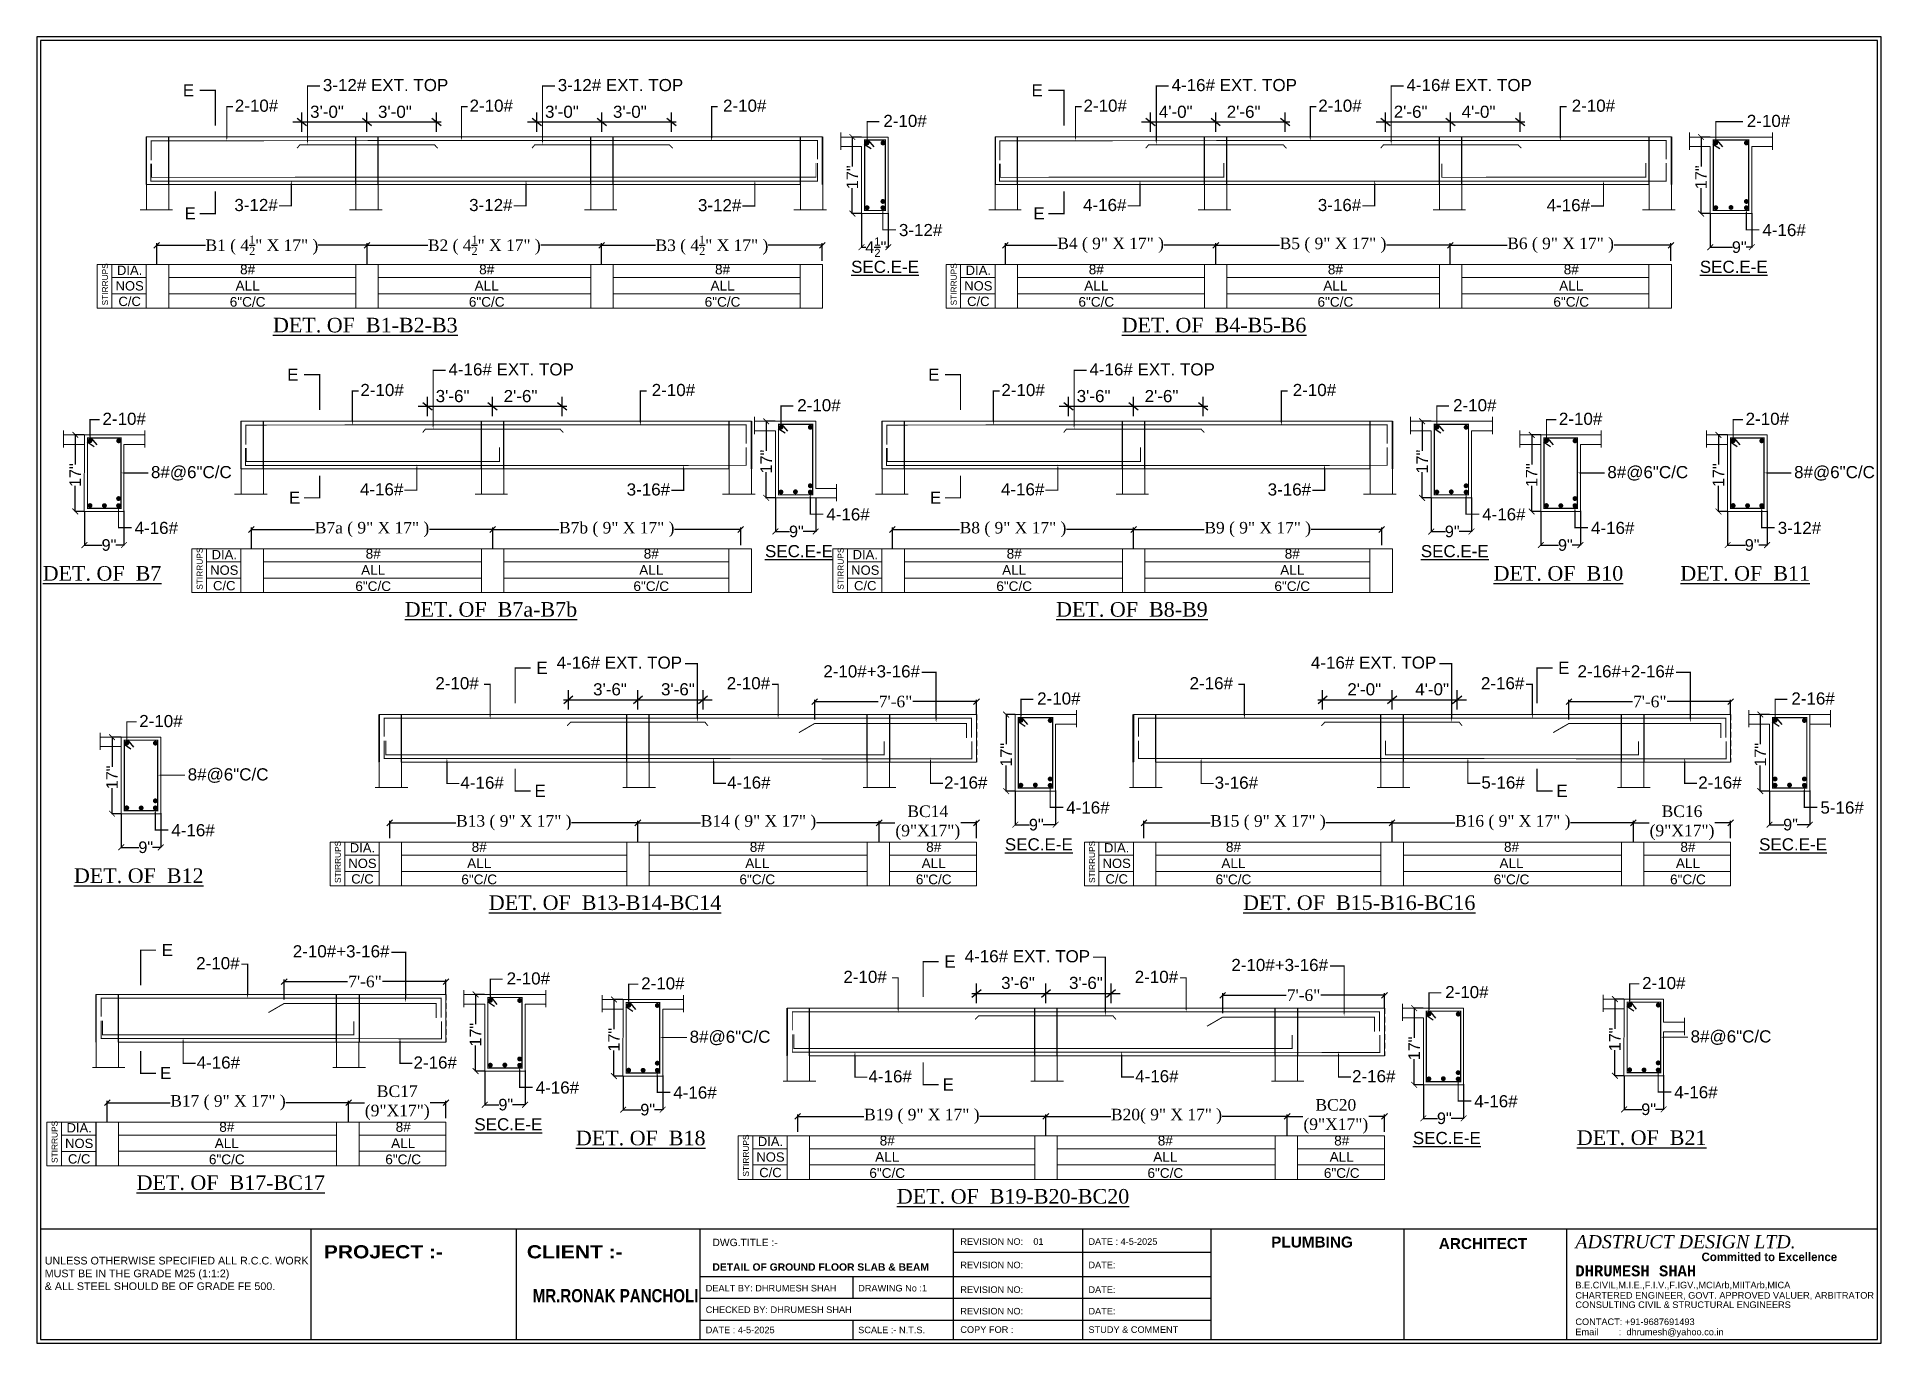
# Model space of a CAD drawing. Header units: millimetres. Extents: x 56222 to 120458, y -162468 to -121287.
# Drawn here: x 119330 to 120285, y -160498 to -159821 of the extents above; entities that cross this region are included whole.
import ezdxf

# ---------------------------------------------------------------- set-up
doc = ezdxf.new("R2010")
doc.units = ezdxf.units.MM
doc.header["$MEASUREMENT"] = 0
doc.header["$PDMODE"] = 35
doc.linetypes.add('DASHED2', pattern=[0.375, 0.25, -0.125])
doc.layers.get('Defpoints').update_dxf_attribs({"color": 220})
doc.layers.add('0 @ 1', color=7, linetype='Continuous')
doc.layers.add('BASE', color=2, linetype='Continuous')
for name, color, linetype, lineweight in [('BM', 7, 'Continuous', 18), ('DIMENSION', 86, 'Continuous', 25), ('STEEL', 181, 'Continuous', 25), ('STR.TEXT.', 1, 'Continuous', 25), ('wall', 7, 'Continuous', 30)]:
    doc.layers.add(name, color=color, linetype=linetype, lineweight=lineweight)
doc.styles.add('Dime _ Feet only', font='arial.ttf', dxfattribs={"height": 0.23})
doc.styles.add('KIRAN', font='times.ttf')
doc.styles.add('S1', font='times.ttf', dxfattribs={"height": 6.5})
doc.styles.add('style2', font='arial.ttf', dxfattribs={"height": 6})
doc.styles.add('VINAY', font='swiss.ttf')
doc.linetypes.add('ZIGZAG', pattern='A,0.0001,-0.2,[131,ltypeshp.shx,S=0.2,R=0,X=-0.2,Y=0],-0.4,[131,ltypeshp.shx,S=0.2,R=180,X=0.2,Y=0],-0.2', length=0.8001)
doc.dimstyles.new('Dime _ Feet only', dxfattribs={"dimtxt": 0.23, "dimasz": 0.1, "dimexe": 0.1, "dimexo": 0.1, "dimgap": 0.06, "dimtad": 0, "dimlfac": 39.375, "dimrnd": 1, "dimzin": 1, "dimdsep": 46, "dimlunit": 4, "dimtxsty": 'Dime _ Feet only', "dimblk": 'ARCHTICK', "dimcen": 0, "dimdle": 0.1, "dimclrd": 256, "dimclre": 256, "dimazin": 0, "dimtfac": 1, "dimtofl": 0, "dimtmove": 0, "dimatfit": 3, "dimldrblk": 'ARCHTICK', "dimfxl": 4.5, "dimfrac": 1, "dimtolj": 1, "dimtzin": 0, "dimarcsym": 1})
doc.dimstyles.new('KIRAN', dxfattribs={"dimtxt": 4, "dimasz": 3, "dimexe": 1, "dimexo": 2, "dimgap": 1, "dimtad": 0, "dimdec": 1, "dimzin": 0, "dimdsep": 46, "dimlunit": 4, "dimtxsty": 'KIRAN', "dimblk": 'OBLIQUE', "dimcen": 6, "dimclrd": 11, "dimclre": 11, "dimclrt": 6, "dimadec": 0, "dimazin": 0, "dimtfac": 1, "dimtdec": 1, "dimtofl": 0, "dimtmove": 0, "dimatfit": 3, "dimfxl": 1, "dimtolj": 1, "dimtzin": 0, "dimarcsym": 0})

msp = doc.modelspace()

# ---------------------------------------------------------------- texts
at = {"attachment_point": 1, "style": 'style2'}
for s, width, gutter_width, insert, char_height in [('{\\fDutch801 XBd BT|b0|i1|c0|p18;ADSTRUCT DESIGN LTD.}', 188.4611411, 11.15276, (120126.81941, -160441.88384), 6.8140193), ('\\pi-13.62804,l13.62804,t13.62804;{\\fArial CE|b0|i0|c0|p34;REVISION NO:    01}', 52.1679451, 10.37991, (119808.22614, -160443.50239), 3.4070096), ('\\pi-13.62804,l13.62804,t13.62804;{\\fArial CE|b0|i0|c0|p34;DATE : 4-5-2025}', 52.1679451, 10.37991, (119874.58983, -160443.50239), 3.4070096), ('{\\fArial CE|b1|i0|c0|p34;PLUMBING}', 56.0521865, 11.15276, (119969.23389, -160442.61155), 5.6783494), ('{\\fArial CE|b1|i0|c0|p34;ARCHITECT}', 56.0521865, 11.15276, (120056.06175, -160443.40597), 5.6783494), ('{\\fScript MT Bold|b0|i0|c0|p66;Committed to Excellence}', 95.9945134, 11.15276, (120192.21302, -160450.93105), 4.4126962), ('\\A1;{\\fArial CE|b0|i0|c0|p34;UNLESS OTHERWISE SPECIFIED ALL R.C.C. WORK MUST BE IN THE GRADE M25 (1:1\\H1.00002x;:2)\\P& ALL STEEL SHOULD BE OF GRADE FE 500.}', 147.5620683, 11.15276, (119333.93939, -160453.10132), 3.97484458), ('\\pi-13.62804,l13.62804,t13.62804;{\\fArial CE|b0|i0|c0|p34;REVISION NO: }', 52.1679451, 10.37991, (119808.22614, -160455.61601), 3.4070096), ('\\pi-13.62804,l13.62804,t13.62804;{\\fArial CE|b0|i0|c0|p34;DATE:}', 52.1679451, 10.37991, (119874.58983, -160455.61601), 3.4070096), ('{\\fLucida Console|b1|i0|c0|p49;DHRUMESH SHAH}', 107.672025, 11.15276, (120126.81941, -160457.55097), 5.6783494), ('{\\fArial CE|b0|i0|c0|p34;DEALT BY: DHRUMESH SHAH}', 76.7028168, 11.15276, (119676.33394, -160467.64445), 3.4070096), ('{\\fArial CE|b0|i0|c0|p34;DRAWING No :1}', 56.0521865, 11.15276, (119755.31366, -160467.64445), 3.4070096), ('\\pi-13.62804,l13.62804,t13.62804;{\\fArial CE|b0|i0|c0|p34;REVISION NO: }', 52.1679451, 10.37991, (119808.22614, -160468.39819), 3.4070096), ('\\pi-13.62804,l13.62804,t13.62804;{\\fArial CE|b0|i0|c0|p34;DATE:}', 52.1679451, 10.37991, (119874.58983, -160468.39819), 3.4070096), ('{\\fArial CE|b0|i0|c0|p34;CHECKED BY: DHRUMESH SHAH}', 100.7119288, 11.15276, (119676.33394, -160478.80421), 3.4070096), ('\\pi-13.62804,l13.62804,t13.62804;{\\fArial CE|b0|i0|c0|p34;REVISION NO: }', 52.1679451, 10.37991, (119808.22614, -160479.55795), 3.4070096), ('\\pi-13.62804,l13.62804,t13.62804;{\\fArial CE|b0|i0|c0|p34;DATE:}', 52.1679451, 10.37991, (119874.58983, -160479.55795), 3.4070096), ('\\pi-13.62804,l13.62804,t13.62804;{\\fArial CE|b0|i0|c0|p34;DATE : 4-5-2025}', 56.0521865, 11.15276, (119676.33394, -160489.27566), 3.4070096), ('{\\fArial CE|b0|i0|c0|p34;SCALE :- N.T.S.}', 56.0521865, 11.15276, (119755.31366, -160489.27566), 3.4070096), ('\\pi-13.62804,l13.62804,t13.62804;{\\fArial CE|b0|i0|c0|p34;COPY FOR :}', 52.1679451, 10.37991, (119808.22614, -160489.10343), 3.4070096), ('\\pi-13.62804,l13.62804,t13.62804;{\\fArial CE|b0|i0|c0|p34;STUDY & COMMENT}', 52.1679451, 10.37991, (119874.58983, -160489.10343), 3.4070096)]:
    msp.add_mtext_dynamic_manual_height_columns(s, width=width, gutter_width=gutter_width, heights=[0], dxfattribs=dict(at, insert=insert, char_height=char_height))
for s, insert, char_height, width in [('{\\fArial Black|b0|i0|c0|p34;\\C7;PROJECT :- }', (119478.50738, -160447.09616), 6.8140193, 312.8379882), ('{\\fArial Black|b0|i0|c0|p34;\\C7;CLIENT :-\\P\\P \\fSwis721 Cn BT|b1|i0|c0|p34;\\C5;MR.RONAK PANCHOLI}', (119583.69185, -160447.09616), 6.8140193, 312.8379882), ('{\\fArial CE|b0|i0|c0|p34;\\C7;DWG.TITLE :-\\P\\P\\fArial CE|b1|i0|c0|p34;DETAIL OF GROUND FLOOR SLAB & BEAM}', (119679.81737, -160443.73687), 3.8238043, 199.7699926)]:
    msp.add_mtext(s, dxfattribs=dict(at, insert=insert, char_height=char_height, width=width))
at = {"layer": '0 @ 1', "char_height": 3.4070096, "attachment_point": 1, "style": 'style2'}
for s, width, insert in [('{\\fArial CE|b0|i0|c0|p34;B.E.CIVIL,M.I.E.,F.I.V.,F.IGV.,MCIArb,MIITArb,MICA}', 83.5949265, (120126.81941, -160466.02447)), ('{\\fArial CE|b0|i0|c0|p34;CHARTERED ENGINEER, GOVT. APPROVED VALUER, ARBITRATOR}', 192.4668902, (120126.81941, -160471.38149)), ('{\\fArial CE|b0|i0|c0|p34;CONSULTING CIVIL & STRUCTURAL ENGINEERS}', 189.0358362, (120126.81941, -160476.21481)), ('{\\fArial CE|b0|i0|c0|p34;CONTACT: +91-9687691493}', 108.3039934, (120126.81941, -160485.04586)), ('{\\fArial CE|b0|i0|c0|p34;Email        :  dhrumesh@yahoo.co.in}', 108.3039934, (120126.81941, -160490.31493))]:
    msp.add_mtext_dynamic_manual_height_columns(s, width=width, gutter_width=11.15276, heights=[0], dxfattribs=dict(at, insert=insert))
at = {"layer": 'STR.TEXT.', "style": 'VINAY'}
for p in [(119366.75032, -159960.32008), (119806.36381, -159960.32008), (119415.76884, -160107.58352), (119747.79753, -160107.58352), (119487.34397, -160259.46138), (119878.02773, -160259.46138), (119340.61855, -160404.49303), (119698.69645, -160411.5565)]:
    msp.add_text('STIRRUPS', height=3.092278, rotation=90, dxfattribs=at).set_placement(p)
at = {"layer": 'STR.TEXT.'}
for s, insert, char_height, width, attachment_point, style in [('E', (119411.32715, -159845.75255), 6.29126, 71.2327464, 3, 'VINAY'), ('3-12# EXT. TOP', (119478.03246, -159843.0321), 6.291256, 71.2327464, 1, 'VINAY'), ('3-12# EXT. TOP', (119599.7121, -159843.0321), 6.291256, 71.2327464, 1, 'VINAY'), ('E', (119850.94064, -159845.75255), 6.29126, 71.2327464, 3, 'VINAY'), ('4-16# EXT. TOP', (119917.64596, -159843.0321), 6.291256, 71.2327464, 1, 'VINAY'), ('4-16# EXT. TOP', (120039.32559, -159843.0321), 6.291256, 71.2327464, 1, 'VINAY'), ('2-10#', (119432.42539, -159853.70679), 6.291256, 78.6713865, 1, 'VINAY'), ('3\'-0"', (119488.92843, -159856.85279), 6.291256, 71.2327464, 3, 'VINAY'), ('3\'-0"', (119524.10401, -159856.85955), 6.291256, 71.2327464, 3, 'VINAY'), ('2-10#', (119554.022, -159853.70679), 6.291256, 78.6713865, 1, 'VINAY'), ('3\'-0"', (119610.60807, -159856.85279), 6.291256, 71.2327464, 3, 'VINAY'), ('3\'-0"', (119645.78365, -159856.85955), 6.291256, 71.2327464, 3, 'VINAY'), ('2-10#', (119685.30159, -159853.70679), 6.291256, 78.7327464, 1, 'VINAY'), ('2-10#', (119872.03889, -159853.70679), 6.291256, 78.6713865, 1, 'VINAY'), ('4\'-0"', (119928.54192, -159856.85279), 6.291256, 71.2327464, 3, 'VINAY'), ('2\'-6"', (119963.71751, -159856.85955), 6.291256, 71.2327464, 3, 'VINAY'), ('2-10#', (119993.6355, -159853.70679), 6.291256, 78.6713865, 1, 'VINAY'), ('2\'-6"', (120050.22156, -159856.85279), 6.291256, 71.2327464, 3, 'VINAY'), ('4\'-0"', (120085.39715, -159856.85955), 6.291256, 71.2327464, 3, 'VINAY'), ('2-10#', (120124.91508, -159853.70679), 6.291256, 78.7327464, 1, 'VINAY'), ('2-10#', (119768.36119, -159861.59993), 6.291256, 64.9682409, 1, 'VINAY'), ('2-10#', (120215.62745, -159861.59993), 6.291256, 64.9682409, 1, 'VINAY'), ('3-12#', (119454.66931, -159905.15881), 6.291256, 96.2309059, 3, 'VINAY'), ('3-12#', (119576.26592, -159905.15881), 6.291256, 96.2309059, 3, 'VINAY'), ('3-12#', (119694.79328, -159905.22598), 6.291256, 86.2327464, 3, 'VINAY'), ('4-16#', (119894.28281, -159905.15881), 6.291256, 96.2309059, 3, 'VINAY'), ('3-16#', (120015.87941, -159905.15881), 6.291256, 96.2309059, 3, 'VINAY'), ('4-16#', (120134.40677, -159905.22598), 6.291256, 86.2327464, 3, 'VINAY'), ('E', (119412.25248, -159909.47676), 6.29126, 71.2327464, 3, 'VINAY'), ('E', (119851.86597, -159909.47676), 6.29126, 71.2327464, 3, 'VINAY'), ('3-12#', (119776.42894, -159918.12316), 6.291256, 86.2327464, 1, 'VINAY'), ('4-16#', (120223.6952, -159918.12316), 6.291256, 86.2327464, 1, 'VINAY'), ('DIA.\\PNOS\\PC/C', (119377.93467, -159939.70156), 4.831685, 68.3834365, 2, 'VINAY'), ('8#\\PALL\\P6"C/C', (119439.05047, -159939.17215), 5.033005, 133.1236989, 2, 'VINAY'), ('8#\\PALL\\P6"C/C', (119562.8911, -159939.17215), 5.033005, 133.1236989, 2, 'VINAY'), ('8#\\PALL\\P6"C/C', (119685.06675, -159939.17215), 5.033005, 125.0487853, 2, 'VINAY'), ('{\\LSEC.E-E}', (119751.64656, -159937.17099), 6.291256, 63.0052511, 1, 'VINAY'), ('DIA.\\PNOS\\PC/C', (119817.54817, -159939.70156), 4.831685, 68.3834365, 2, 'VINAY'), ('8#\\PALL\\P6"C/C', (119878.66397, -159939.17215), 5.033005, 133.1236989, 2, 'VINAY'), ('8#\\PALL\\P6"C/C', (120002.5046, -159939.17215), 5.033005, 133.1236989, 2, 'VINAY'), ('8#\\PALL\\P6"C/C', (120124.68025, -159939.17215), 5.033005, 125.0487853, 2, 'VINAY'), ('{\\LSEC.E-E}', (120191.26006, -159937.17099), 6.291256, 70.6580139, 1, 'VINAY'), ('{\\LDET. OF  B1-B2-B3}', (119500.02332, -159966.72566), 7.5495072, 167.0448437, 2, 'S1'), ('{\\LDET. OF  B4-B5-B6}', (119939.63682, -159966.72566), 7.5495072, 167.0448437, 2, 'S1'), ('E', (119465.37405, -159993.016), 6.29126, 71.2327464, 3, 'VINAY'), ('4-16# EXT. TOP', (119543.07754, -159990.29555), 6.291256, 71.2327464, 1, 'VINAY'), ('E', (119797.40274, -159993.016), 6.29126, 71.2327464, 3, 'VINAY'), ('4-16# EXT. TOP', (119875.10624, -159990.29555), 6.291256, 71.2327464, 1, 'VINAY'), ('2-10#', (119497.47048, -160000.97024), 6.291256, 78.6713865, 1, 'VINAY'), ('2-10#', (119648.38348, -160000.97024), 6.291256, 78.7327464, 1, 'VINAY'), ('2-10#', (119829.49918, -160000.97024), 6.291256, 78.6713865, 1, 'VINAY'), ('2-10#', (119980.41218, -160000.97024), 6.291256, 78.7327464, 1, 'VINAY'), ('3\'-6"', (119553.97351, -160004.11624), 6.291256, 71.2327464, 3, 'VINAY'), ('2\'-6"', (119589.1491, -160004.123), 6.291256, 71.2327464, 3, 'VINAY'), ('2-10#', (119723.75758, -160008.86338), 6.291256, 64.9682409, 1, 'VINAY'), ('3\'-6"', (119886.00221, -160004.11624), 6.291256, 71.2327464, 3, 'VINAY'), ('2\'-6"', (119921.17779, -160004.123), 6.291256, 71.2327464, 3, 'VINAY'), ('2-10#', (120063.47178, -160008.86338), 6.291256, 64.9682409, 1, 'VINAY'), ('2-10#', (119363.8757, -160015.88546), 6.291256, 64.9682409, 1, 'VINAY'), ('2-10#', (120118.27882, -160015.88546), 6.291256, 64.9682409, 1, 'VINAY'), ('2-10#', (120215.0126, -160015.88546), 6.291256, 64.9682409, 1, 'VINAY'), ('8#@6"C/C', (119388.98017, -160043.49745), 6.291256, 64.9682409, 1, 'VINAY'), ('8#@6"C/C', (120143.38329, -160043.49745), 6.291256, 64.9682409, 1, 'VINAY'), ('8#@6"C/C', (120240.11707, -160043.49745), 6.291256, 64.9682409, 1, 'VINAY'), ('E', (119466.29938, -160056.74021), 6.29126, 71.2327464, 3, 'VINAY'), ('4-16#', (119519.7144, -160052.42226), 6.291256, 96.2309059, 3, 'VINAY'), ('3-16#', (119657.87517, -160052.48943), 6.291256, 86.2327464, 3, 'VINAY'), ('E', (119798.32807, -160056.74021), 6.29126, 71.2327464, 3, 'VINAY'), ('4-16#', (119851.74309, -160052.42226), 6.291256, 96.2309059, 3, 'VINAY'), ('3-16#', (119989.90387, -160052.48943), 6.291256, 86.2327464, 3, 'VINAY'), ('4-16#', (119738.81075, -160065.38661), 6.291256, 86.2327464, 1, 'VINAY'), ('4-16#', (120078.52496, -160065.38661), 6.291256, 86.2327464, 1, 'VINAY'), ('4-16#', (119380.51197, -160072.4087), 6.291256, 86.2327464, 1, 'VINAY'), ('4-16#', (120134.91508, -160072.4087), 6.291256, 86.2327464, 1, 'VINAY'), ('3-12#', (120231.64887, -160072.4087), 6.291256, 86.2327464, 1, 'VINAY'), ('DIA.\\PNOS\\PC/C', (119426.95319, -160086.96501), 4.831685, 68.3834365, 2, 'VINAY'), ('8#\\PALL\\P6"C/C', (119504.09556, -160086.4356), 5.033005, 133.1236989, 2, 'VINAY'), ('8#\\PALL\\P6"C/C', (119648.14865, -160086.4356), 5.033005, 125.0487853, 2, 'VINAY'), ('{\\LSEC.E-E}', (119707.04295, -160084.43443), 6.291256, 69.9906741, 1, 'VINAY'), ('DIA.\\PNOS\\PC/C', (119758.98189, -160086.96501), 4.831685, 68.3834365, 2, 'VINAY'), ('8#\\PALL\\P6"C/C', (119836.12425, -160086.4356), 5.033005, 133.1236989, 2, 'VINAY'), ('8#\\PALL\\P6"C/C', (119980.17734, -160086.4356), 5.033005, 125.0487853, 2, 'VINAY'), ('{\\LSEC.E-E}', (120046.75716, -160084.43443), 6.291256, 69.9906741, 1, 'VINAY'), ('E', (119588.57689, -160144.89385), 6.29126, 71.2327464, 1, 'VINAY'), ('4-16# EXT. TOP', (119664.08428, -160142.17341), 6.291256, 71.2327464, 3, 'VINAY'), ('4-16# EXT. TOP', (120054.76804, -160142.17341), 6.291256, 71.2327464, 3, 'VINAY'), ('E', (120117.90109, -160144.89385), 6.29126, 71.2327464, 1, 'VINAY'), ('2-10#', (119558.77834, -160152.84809), 6.291256, 78.7327464, 3, 'VINAY'), ('2-10#', (119709.69134, -160152.84809), 6.291256, 78.6713865, 3, 'VINAY'), ('2-10#+3-16#', (119787.33625, -160146.7018), 6.291256, 68.673227, 3, 'VINAY'), ('2-16#', (119949.4621, -160152.84809), 6.291256, 78.7327464, 3, 'VINAY'), ('2-16#', (120100.37511, -160152.84809), 6.291256, 78.6713865, 3, 'VINAY'), ('2-16#+2-16#', (120178.02001, -160146.7018), 6.291256, 68.673227, 3, 'VINAY'), ('3\'-6"', (119618.01273, -160156.00086), 6.291256, 71.2327464, 1, 'VINAY'), ('3\'-6"', (119653.18831, -160155.9941), 6.291256, 71.2327464, 1, 'VINAY'), ('2-10#', (119848.01981, -160160.74123), 6.291256, 64.9682409, 1, 'VINAY'), ('2\'-0"', (120008.69649, -160156.00086), 6.291256, 71.2327464, 1, 'VINAY'), ('4\'-0"', (120043.87207, -160155.9941), 6.291256, 71.2327464, 1, 'VINAY'), ('2-16#', (120238.70358, -160160.74123), 6.291256, 64.9682409, 1, 'VINAY'), ('2-10#', (119382.90787, -160172.45692), 6.291256, 64.9682409, 1, 'VINAY'), ('8#@6"C/C', (119408.01234, -160200.06891), 6.291256, 64.9682409, 1, 'VINAY'), ('4-16#', (119549.28665, -160204.36729), 6.291256, 86.2327464, 1, 'VINAY'), ('E', (119587.65156, -160208.61806), 6.29126, 71.2327464, 1, 'VINAY'), ('4-16#', (119687.44743, -160204.30011), 6.291256, 96.2309059, 1, 'VINAY'), ('2-16#', (119799.78744, -160204.30011), 6.291256, 63.3859051, 1, 'VINAY'), ('3-16#', (119939.97041, -160204.36729), 6.291256, 86.2327464, 1, 'VINAY'), ('5-16#', (120078.13119, -160204.30011), 6.291256, 96.2309059, 1, 'VINAY'), ('E', (120116.97576, -160208.61806), 6.29126, 71.2327464, 1, 'VINAY'), ('2-16#', (120190.47121, -160204.30011), 6.291256, 63.3859051, 1, 'VINAY'), ('4-16#', (119863.07299, -160217.26447), 6.291256, 86.2327464, 1, 'VINAY'), ('5-16#', (120253.75675, -160217.26447), 6.291256, 86.2327464, 1, 'VINAY'), ('4-16#', (119399.54414, -160228.98015), 6.291256, 86.2327464, 1, 'VINAY'), ('DIA.\\PNOS\\PC/C', (119498.52833, -160238.84286), 4.831685, 68.3834365, 2, 'VINAY'), ('8#\\PALL\\P6"C/C', (119559.01318, -160238.31346), 5.033005, 125.0487853, 2, 'VINAY'), ('8#\\PALL\\P6"C/C', (119703.06627, -160238.31346), 5.033005, 133.1236989, 2, 'VINAY'), ('8#\\PALL\\P6"C/C', (119794.4406, -160238.31346), 5.033005, 114.8532725, 2, 'VINAY'), ('{\\LSEC.E-E}', (119831.30519, -160236.31229), 6.291256, 69.9906741, 1, 'VINAY'), ('DIA.\\PNOS\\PC/C', (119889.21209, -160238.84286), 4.831685, 68.3834365, 2, 'VINAY'), ('8#\\PALL\\P6"C/C', (119949.69694, -160238.31346), 5.033005, 125.0487853, 2, 'VINAY'), ('8#\\PALL\\P6"C/C', (120093.75003, -160238.31346), 5.033005, 133.1236989, 2, 'VINAY'), ('8#\\PALL\\P6"C/C', (120185.12436, -160238.31346), 5.033005, 114.8532725, 2, 'VINAY'), ('{\\LSEC.E-E}', (120221.98895, -160236.31229), 6.291256, 69.9906741, 1, 'VINAY'), ('E', (119394.54142, -160291.0509), 6.29126, 71.2327464, 1, 'VINAY'), ('2-10#', (119434.88575, -160297.86499), 6.291256, 78.6713865, 3, 'VINAY'), ('2-10#+3-16#', (119512.53065, -160291.71869), 6.291256, 68.673227, 3, 'VINAY'), ('E', (119799.92937, -160296.98897), 6.29126, 71.2327464, 1, 'VINAY'), ('4-16# EXT. TOP', (119875.43676, -160294.26852), 6.291256, 71.2327464, 3, 'VINAY'), ('2-10#+3-16#', (119998.68873, -160298.79691), 6.291256, 68.673227, 3, 'VINAY'), ('2-10#', (119573.21422, -160305.75813), 6.291256, 64.9682409, 1, 'VINAY'), ('2-10#', (119642.91356, -160308.3429), 6.291256, 64.9682409, 1, 'VINAY'), ('2-10#', (119770.13082, -160304.94321), 6.291256, 78.7327464, 3, 'VINAY'), ('3\'-6"', (119829.3652, -160308.09598), 6.291256, 71.2327464, 1, 'VINAY'), ('3\'-6"', (119864.54079, -160308.08921), 6.291256, 71.2327464, 1, 'VINAY'), ('2-10#', (119921.04382, -160304.94321), 6.291256, 78.6713865, 3, 'VINAY'), ('2-10#', (120161.39447, -160308.17254), 6.291256, 64.9682409, 1, 'VINAY'), ('2-10#', (120059.37229, -160312.83635), 6.291256, 64.9682409, 1, 'VINAY'), ('8#@6"C/C', (119668.01803, -160335.95489), 6.291256, 64.9682409, 1, 'VINAY'), ('8#@6"C/C', (120186.49894, -160335.78453), 6.291256, 64.9682409, 1, 'VINAY'), ('E', (119393.61609, -160354.77511), 6.29126, 71.2327464, 1, 'VINAY'), ('4-16#', (119412.64183, -160349.31701), 6.291256, 96.2309059, 1, 'VINAY'), ('2-16#', (119524.98185, -160349.31701), 6.291256, 63.3859051, 1, 'VINAY'), ('4-16#', (119898.7999, -160356.39523), 6.291256, 96.2309059, 1, 'VINAY'), ('2-16#', (120011.13992, -160356.39523), 6.291256, 63.3859051, 1, 'VINAY'), ('4-16#', (119588.26739, -160362.28137), 6.291256, 86.2327464, 1, 'VINAY'), ('4-16#', (119659.54983, -160364.86613), 6.291256, 86.2327464, 1, 'VINAY'), ('4-16#', (119760.63913, -160356.4624), 6.291256, 86.2327464, 1, 'VINAY'), ('E', (119799.00404, -160360.71318), 6.29126, 71.2327464, 1, 'VINAY'), ('4-16#', (120178.03074, -160364.69578), 6.291256, 86.2327464, 1, 'VINAY'), ('4-16#', (120074.42547, -160369.35958), 6.291256, 86.2327464, 1, 'VINAY'), ('DIA.\\PNOS\\PC/C', (119351.8029, -160383.87452), 4.831685, 68.3834365, 2, 'VINAY'), ('8#\\PALL\\P6"C/C', (119428.26067, -160383.33036), 5.033005, 133.1236989, 2, 'VINAY'), ('8#\\PALL\\P6"C/C', (119519.635, -160383.33036), 5.033005, 114.8532725, 2, 'VINAY'), ('{\\LSEC.E-E}', (119556.49959, -160381.32919), 6.291256, 69.9906741, 1, 'VINAY'), ('DIA.\\PNOS\\PC/C', (119709.88081, -160390.93798), 4.831685, 68.3834365, 2, 'VINAY'), ('8#\\PALL\\P6"C/C', (119770.36566, -160390.40857), 5.033005, 125.0487853, 2, 'VINAY'), ('8#\\PALL\\P6"C/C', (119914.41874, -160390.40857), 5.033005, 133.1236989, 2, 'VINAY'), ('8#\\PALL\\P6"C/C', (120005.79308, -160390.40857), 5.033005, 114.8532725, 2, 'VINAY'), ('{\\LSEC.E-E}', (120042.65767, -160388.40741), 6.291256, 69.9906741, 1, 'VINAY')]:
    msp.add_mtext(s, dxfattribs=dict(at, insert=insert, char_height=char_height, width=width, attachment_point=attachment_point, style=style))
at = {"layer": 'STR.TEXT.', "char_height": 7.5495072, "attachment_point": 2, "style": 'S1'}
for s, insert in [('{\\LDET. OF  B7}', (119363.62879, -160095.33112)), ('{\\LDET. OF  B10}', (120118.03191, -160095.33112)), ('{\\LDET. OF  B11}', (120214.7657, -160095.33112)), ('{\\LDET. OF  B7a-B7b}', (119565.06841, -160113.98911)), ('{\\LDET. OF  B8-B9}', (119897.0971, -160113.98911)), ('{\\LDET. OF  B12}', (119382.66096, -160251.90257)), ('{\\LDET. OF  B13-B14-BC14}', (119624.17612, -160265.90474)), ('{\\LDET. OF  B15-B16-BC16}', (120014.85989, -160265.90474)), ('{\\LDET. OF  B18}', (119642.66665, -160387.78855)), ('{\\LDET. OF  B21}', (120161.14756, -160387.6182)), ('{\\LDET. OF  B17-BC17}', (119430.32706, -160410.92164)), ('{\\LDET. OF  B19-B20-BC20}', (119835.5286, -160417.99985))]:
    msp.add_mtext(s, dxfattribs=dict(at, insert=insert))

# ---------------------------------------------------------------- blocks, each defined once
blk = doc.blocks.new('_Oblique')
at = {"layer": 'wall', "color": 0, "lineweight": -2}
blk.add_line((-0.5, -0.5), (0.5, 0.5), dxfattribs=at)
blk = doc.blocks.new('*D422')
at = {"layer": 'Defpoints', "color": 0, "transparency": 16777216}
for p in [(119500.93, -159929.15), (119500.93, -159941.1), (119622.39, -159939.17)]:
    blk.add_point(p, dxfattribs=at)
at = {"layer": 'STEEL', "color": 11, "lineweight": -2, "transparency": 16777216}
for p, q in [((119500.93, -159939.1), (119500.93, -159928.15)), ((119500.93, -159929.15), (119532.44, -159929.15)), ((119622.39, -159929.15), (119590.88, -159929.15)), ((119622.39, -159937.17), (119622.39, -159928.15))]:
    blk.add_line(p, q, dxfattribs=at)
at = {"layer": 'STEEL', "color": 11, "lineweight": -2, "transparency": 16777216, "xscale": 3, "yscale": 3, "zscale": 3, "rotation": 180}
blk.add_blockref('_Oblique', (119500.93, -159929.15), dxfattribs=at)
at = {"layer": 'STEEL', "color": 11, "lineweight": -2, "transparency": 16777216, "xscale": 3, "yscale": 3, "zscale": 3}
blk.add_blockref('_Oblique', (119622.39, -159929.15), dxfattribs=at)
at = {"layer": 'STEEL', "color": 6, "lineweight": 25, "transparency": 16777216, "insert": (119561.66, -159929.15), "char_height": 6, "attachment_point": 5, "style": 'KIRAN'}
blk.add_mtext('\\A1;{\\H0.9962x;B2 ( 4\\H0.7x;\\S1/2;\\H1.42857x;" X 17" ) }', dxfattribs=at)
blk = doc.blocks.new('*D423')
at = {"layer": 'Defpoints', "color": 0, "transparency": 16777216}
for p in [(119500.93, -159929.15), (119391.97, -159941.17), (119500.93, -159941.1)]:
    blk.add_point(p, dxfattribs=at)
at = {"layer": 'STEEL', "color": 11, "lineweight": -2, "transparency": 16777216}
for p, q in [((119391.97, -159939.17), (119391.97, -159928.15)), ((119391.97, -159929.15), (119417.23, -159929.15)), ((119500.93, -159929.15), (119475.67, -159929.15)), ((119500.93, -159939.1), (119500.93, -159928.15))]:
    blk.add_line(p, q, dxfattribs=at)
at = {"layer": 'STEEL', "color": 11, "lineweight": -2, "transparency": 16777216, "xscale": 3, "yscale": 3, "zscale": 3, "rotation": 180}
blk.add_blockref('_Oblique', (119391.97, -159929.15), dxfattribs=at)
at = {"layer": 'STEEL', "color": 11, "lineweight": -2, "transparency": 16777216, "xscale": 3, "yscale": 3, "zscale": 3}
blk.add_blockref('_Oblique', (119500.93, -159929.15), dxfattribs=at)
at = {"layer": 'STEEL', "color": 6, "lineweight": 25, "transparency": 16777216, "insert": (119446.45, -159929.15), "char_height": 6, "attachment_point": 5, "style": 'KIRAN'}
blk.add_mtext('\\A1;{\\H0.9962x;B1 ( 4\\H0.7x;\\S1/2;\\H1.42857x;" X 17" ) }', dxfattribs=at)
blk = doc.blocks.new('_ArchTick')
at = {"color": 0, "linetype": 'ByBlock', "const_width": 0.15}
blk.add_lwpolyline([(-0.5, -0.5), (0.5, 0.5)], dxfattribs=at)
blk = doc.blocks.new('*D424')
at = {"layer": 'Defpoints', "color": 0, "transparency": 16777216}
for p in [(119757.05, -159873.08), (119752.28, -159912.75), (119757.05, -159912.75)]:
    blk.add_point(p, dxfattribs=at)
at = {"layer": 'DIMENSION', "lineweight": -2, "transparency": 16777216}
for p, q in [((119756.95, -159873.08), (119752.18, -159873.08)), ((119752.28, -159872.98), (119752.28, -159888.39)), ((119752.28, -159912.85), (119752.28, -159899.5)), ((119756.95, -159912.75), (119752.18, -159912.75))]:
    blk.add_line(p, q, dxfattribs=at)
at = {"layer": 'DIMENSION', "lineweight": -2, "transparency": 16777216, "xscale": 3, "yscale": 3, "zscale": 3}
for p, rotation in [((119752.28, -159873.08), 90), ((119752.28, -159912.75), 270)]:
    blk.add_blockref('_ArchTick', p, dxfattribs=dict(at, rotation=rotation))
at = {"layer": 'DIMENSION', "color": 0, "transparency": 16777216, "insert": (119752.28, -159893.94), "char_height": 0.23, "attachment_point": 5, "rotation": 90, "style": 'Dime _ Feet only'}
blk.add_mtext('\\A1;{\\H26.09x;17"}', dxfattribs=at)
blk = doc.blocks.new('*D425')
at = {"layer": 'Defpoints', "color": 0, "transparency": 16777216}
for p in [(119757.05, -159912.75), (119770.93, -159912.39), (119770.93, -159930.15)]:
    blk.add_point(p, dxfattribs=at)
at = {"layer": 'DIMENSION', "lineweight": -2, "transparency": 16777216}
for p, q in [((119757.05, -159912.85), (119757.05, -159930.25)), ((119770.93, -159912.49), (119770.93, -159930.25)), ((119756.95, -159930.15), (119759.28, -159930.15)), ((119771.03, -159930.15), (119769.6, -159930.15))]:
    blk.add_line(p, q, dxfattribs=at)
at = {"layer": 'DIMENSION', "lineweight": -2, "transparency": 16777216, "xscale": 3, "yscale": 3, "zscale": 3, "rotation": 180}
blk.add_blockref('_ArchTick', (119757.05, -159930.15), dxfattribs=at)
at = {"layer": 'DIMENSION', "lineweight": -2, "transparency": 16777216, "xscale": 3, "yscale": 3, "zscale": 3}
blk.add_blockref('_ArchTick', (119770.93, -159930.15), dxfattribs=at)
at = {"layer": 'DIMENSION', "color": 0, "transparency": 16777216, "insert": (119764.44, -159930.15), "char_height": 0.23, "attachment_point": 5, "style": 'Dime _ Feet only'}
blk.add_mtext('\\A1;{\\H26.09x;4\\H0.7x;\\S1/2;\\H1.42857x;"}', dxfattribs=at)
blk = doc.blocks.new('*D426')
at = {"layer": 'Defpoints', "color": 0, "transparency": 16777216}
for p in [(119622.39, -159929.15), (119622.39, -159941.1), (119736.7, -159939.17)]:
    blk.add_point(p, dxfattribs=at)
at = {"layer": 'STEEL', "color": 11, "lineweight": -2, "transparency": 16777216}
for p, q in [((119622.39, -159939.1), (119622.39, -159928.15)), ((119622.39, -159929.15), (119650.33, -159929.15)), ((119736.7, -159929.15), (119708.77, -159929.15)), ((119736.7, -159937.17), (119736.7, -159928.15))]:
    blk.add_line(p, q, dxfattribs=at)
at = {"layer": 'STEEL', "color": 11, "lineweight": -2, "transparency": 16777216, "xscale": 3, "yscale": 3, "zscale": 3, "rotation": 180}
blk.add_blockref('_Oblique', (119622.39, -159929.15), dxfattribs=at)
at = {"layer": 'STEEL', "color": 11, "lineweight": -2, "transparency": 16777216, "xscale": 3, "yscale": 3, "zscale": 3}
blk.add_blockref('_Oblique', (119736.7, -159929.15), dxfattribs=at)
at = {"layer": 'STEEL', "color": 6, "lineweight": 25, "transparency": 16777216, "insert": (119679.55, -159929.15), "char_height": 6, "attachment_point": 5, "style": 'KIRAN'}
blk.add_mtext('\\A1;{\\H0.9962x;B3 ( 4\\H0.7x;\\S1/2;\\H1.42857x;" X 17" ) }', dxfattribs=at)
blk = doc.blocks.new('*D427')
at = {"layer": 'Defpoints', "color": 0, "transparency": 16777216}
for p in [(119940.55, -159929.15), (119940.55, -159941.1), (120062, -159939.17)]:
    blk.add_point(p, dxfattribs=at)
at = {"layer": 'STEEL', "color": 11, "lineweight": -2, "transparency": 16777216}
for p, q in [((119940.55, -159939.1), (119940.55, -159928.15)), ((119940.55, -159929.15), (119973.52, -159929.15)), ((120062, -159929.15), (120029.03, -159929.15)), ((120062, -159937.17), (120062, -159928.15))]:
    blk.add_line(p, q, dxfattribs=at)
at = {"layer": 'STEEL', "color": 11, "lineweight": -2, "transparency": 16777216, "xscale": 3, "yscale": 3, "zscale": 3, "rotation": 180}
blk.add_blockref('_Oblique', (119940.55, -159929.15), dxfattribs=at)
at = {"layer": 'STEEL', "color": 11, "lineweight": -2, "transparency": 16777216, "xscale": 3, "yscale": 3, "zscale": 3}
blk.add_blockref('_Oblique', (120062, -159929.15), dxfattribs=at)
at = {"layer": 'STEEL', "color": 6, "lineweight": 25, "transparency": 16777216, "insert": (120001.28, -159929.15), "char_height": 6, "attachment_point": 5, "style": 'KIRAN'}
blk.add_mtext('\\A1;{\\H0.9962x;B5 ( 9" X 17" ) }', dxfattribs=at)
blk = doc.blocks.new('*D428')
at = {"layer": 'Defpoints', "color": 0, "transparency": 16777216}
for p in [(119940.55, -159929.15), (119831.59, -159941.17), (119940.55, -159941.1)]:
    blk.add_point(p, dxfattribs=at)
at = {"layer": 'STEEL', "color": 11, "lineweight": -2, "transparency": 16777216}
for p, q in [((119831.59, -159939.17), (119831.59, -159928.15)), ((119831.59, -159929.15), (119858.31, -159929.15)), ((119940.55, -159929.15), (119913.83, -159929.15)), ((119940.55, -159939.1), (119940.55, -159928.15))]:
    blk.add_line(p, q, dxfattribs=at)
at = {"layer": 'STEEL', "color": 11, "lineweight": -2, "transparency": 16777216, "xscale": 3, "yscale": 3, "zscale": 3, "rotation": 180}
blk.add_blockref('_Oblique', (119831.59, -159929.15), dxfattribs=at)
at = {"layer": 'STEEL', "color": 11, "lineweight": -2, "transparency": 16777216, "xscale": 3, "yscale": 3, "zscale": 3}
blk.add_blockref('_Oblique', (119940.55, -159929.15), dxfattribs=at)
at = {"layer": 'STEEL', "color": 6, "lineweight": 25, "transparency": 16777216, "insert": (119886.07, -159929.15), "char_height": 6, "attachment_point": 5, "style": 'KIRAN'}
blk.add_mtext('\\A1;{\\H0.9962x;B4 ( 9\\H1x;" X 17" ) }', dxfattribs=at)
blk = doc.blocks.new('*D429')
at = {"layer": 'Defpoints', "color": 0, "transparency": 16777216}
for p in [(120196.67, -159873.08), (120191.89, -159912.75), (120196.67, -159912.75)]:
    blk.add_point(p, dxfattribs=at)
at = {"layer": 'DIMENSION', "lineweight": -2, "transparency": 16777216}
for p, q in [((120196.57, -159873.08), (120191.79, -159873.08)), ((120191.89, -159872.98), (120191.89, -159888.39)), ((120191.89, -159912.85), (120191.89, -159899.5)), ((120196.57, -159912.75), (120191.79, -159912.75))]:
    blk.add_line(p, q, dxfattribs=at)
at = {"layer": 'DIMENSION', "lineweight": -2, "transparency": 16777216, "xscale": 3, "yscale": 3, "zscale": 3}
for p, rotation in [((120191.89, -159873.08), 90), ((120191.89, -159912.75), 270)]:
    blk.add_blockref('_ArchTick', p, dxfattribs=dict(at, rotation=rotation))
at = {"layer": 'DIMENSION', "color": 0, "transparency": 16777216, "insert": (120191.89, -159893.94), "char_height": 0.23, "attachment_point": 5, "rotation": 90, "style": 'Dime _ Feet only'}
blk.add_mtext('\\A1;{\\H26.09x;17"}', dxfattribs=at)
blk = doc.blocks.new('*D430')
at = {"layer": 'Defpoints', "color": 0, "transparency": 16777216}
for p in [(120196.67, -159912.75), (120218.2, -159912.39), (120218.2, -159930.15)]:
    blk.add_point(p, dxfattribs=at)
at = {"layer": 'DIMENSION', "lineweight": -2, "transparency": 16777216}
for p, q in [((120196.67, -159912.85), (120196.67, -159930.25)), ((120218.2, -159912.49), (120218.2, -159930.25)), ((120196.57, -159930.15), (120208.2, -159930.15)), ((120218.3, -159930.15), (120215.22, -159930.15))]:
    blk.add_line(p, q, dxfattribs=at)
at = {"layer": 'DIMENSION', "lineweight": -2, "transparency": 16777216, "xscale": 3, "yscale": 3, "zscale": 3, "rotation": 180}
blk.add_blockref('_ArchTick', (120196.67, -159930.15), dxfattribs=at)
at = {"layer": 'DIMENSION', "lineweight": -2, "transparency": 16777216, "xscale": 3, "yscale": 3, "zscale": 3}
blk.add_blockref('_ArchTick', (120218.2, -159930.15), dxfattribs=at)
at = {"layer": 'DIMENSION', "color": 0, "transparency": 16777216, "insert": (120211.71, -159930.15), "char_height": 0.23, "attachment_point": 5, "style": 'Dime _ Feet only'}
blk.add_mtext('\\A1;{\\H26.09x;9"}', dxfattribs=at)
blk = doc.blocks.new('*D431')
at = {"layer": 'Defpoints', "color": 0, "transparency": 16777216}
for p in [(120062, -159929.15), (120062, -159941.1), (120176.32, -159939.17)]:
    blk.add_point(p, dxfattribs=at)
at = {"layer": 'STEEL', "color": 11, "lineweight": -2, "transparency": 16777216}
for p, q in [((120062, -159939.1), (120062, -159928.15)), ((120062, -159929.15), (120091.4, -159929.15)), ((120176.32, -159929.15), (120146.92, -159929.15)), ((120176.32, -159937.17), (120176.32, -159928.15))]:
    blk.add_line(p, q, dxfattribs=at)
at = {"layer": 'STEEL', "color": 11, "lineweight": -2, "transparency": 16777216, "xscale": 3, "yscale": 3, "zscale": 3, "rotation": 180}
blk.add_blockref('_Oblique', (120062, -159929.15), dxfattribs=at)
at = {"layer": 'STEEL', "color": 11, "lineweight": -2, "transparency": 16777216, "xscale": 3, "yscale": 3, "zscale": 3}
blk.add_blockref('_Oblique', (120176.32, -159929.15), dxfattribs=at)
at = {"layer": 'STEEL', "color": 6, "lineweight": 25, "transparency": 16777216, "insert": (120119.16, -159929.15), "char_height": 6, "attachment_point": 5, "style": 'KIRAN'}
blk.add_mtext('\\A1;{\\H0.9962x;B6 ( 9" X 17" ) }', dxfattribs=at)
blk = doc.blocks.new('*D432')
at = {"layer": 'Defpoints', "color": 0, "transparency": 16777216}
for p in [(119354.55, -160027.37), (119349.77, -160067.04), (119354.55, -160067.04)]:
    blk.add_point(p, dxfattribs=at)
at = {"layer": 'DIMENSION', "lineweight": -2, "transparency": 16777216}
for p, q in [((119354.45, -160027.37), (119349.67, -160027.37)), ((119349.77, -160027.27), (119349.77, -160042.67)), ((119349.77, -160067.14), (119349.77, -160053.79)), ((119354.45, -160067.04), (119349.67, -160067.04))]:
    blk.add_line(p, q, dxfattribs=at)
at = {"layer": 'DIMENSION', "lineweight": -2, "transparency": 16777216, "xscale": 3, "yscale": 3, "zscale": 3}
for p, rotation in [((119349.77, -160027.37), 90), ((119349.77, -160067.04), 270)]:
    blk.add_blockref('_ArchTick', p, dxfattribs=dict(at, rotation=rotation))
at = {"layer": 'DIMENSION', "color": 0, "transparency": 16777216, "insert": (119349.77, -160048.23), "char_height": 0.23, "attachment_point": 5, "rotation": 90, "style": 'Dime _ Feet only'}
blk.add_mtext('\\A1;{\\H26.09x;17"}', dxfattribs=at)
blk = doc.blocks.new('*D433')
at = {"layer": 'Defpoints', "color": 0, "transparency": 16777216}
for p in [(119354.55, -160067.04), (119375.01, -160066.68), (119375.01, -160084.44)]:
    blk.add_point(p, dxfattribs=at)
at = {"layer": 'DIMENSION', "lineweight": -2, "transparency": 16777216}
for p, q in [((119354.55, -160067.14), (119354.55, -160084.54)), ((119375.01, -160066.78), (119375.01, -160084.54)), ((119354.45, -160084.44), (119363.73, -160084.44)), ((119375.11, -160084.44), (119370.75, -160084.44))]:
    blk.add_line(p, q, dxfattribs=at)
at = {"layer": 'DIMENSION', "lineweight": -2, "transparency": 16777216, "xscale": 3, "yscale": 3, "zscale": 3, "rotation": 180}
blk.add_blockref('_ArchTick', (119354.55, -160084.44), dxfattribs=at)
at = {"layer": 'DIMENSION', "lineweight": -2, "transparency": 16777216, "xscale": 3, "yscale": 3, "zscale": 3}
blk.add_blockref('_ArchTick', (119375.01, -160084.44), dxfattribs=at)
at = {"layer": 'DIMENSION', "color": 0, "transparency": 16777216, "insert": (119367.24, -160084.44), "char_height": 0.23, "attachment_point": 5, "style": 'Dime _ Feet only'}
blk.add_mtext('\\A1;{\\H26.09x;9"}', dxfattribs=at)
blk = doc.blocks.new('*D434')
at = {"layer": 'Defpoints', "color": 0, "transparency": 16777216}
for p in [(119565.98, -160076.41), (119565.98, -160088.37), (119694.49, -160086.44)]:
    blk.add_point(p, dxfattribs=at)
at = {"layer": 'STEEL', "color": 11, "lineweight": -2, "transparency": 16777216}
for p, q in [((119565.98, -160086.37), (119565.98, -160075.41)), ((119565.98, -160076.41), (119600.27, -160076.41)), ((119694.49, -160076.41), (119660.2, -160076.41)), ((119694.49, -160084.44), (119694.49, -160075.41))]:
    blk.add_line(p, q, dxfattribs=at)
at = {"layer": 'STEEL', "color": 11, "lineweight": -2, "transparency": 16777216, "xscale": 3, "yscale": 3, "zscale": 3, "rotation": 180}
blk.add_blockref('_Oblique', (119565.98, -160076.41), dxfattribs=at)
at = {"layer": 'STEEL', "color": 11, "lineweight": -2, "transparency": 16777216, "xscale": 3, "yscale": 3, "zscale": 3}
blk.add_blockref('_Oblique', (119694.49, -160076.41), dxfattribs=at)
at = {"layer": 'STEEL', "color": 6, "lineweight": 25, "transparency": 16777216, "insert": (119630.24, -160076.41), "char_height": 6, "attachment_point": 5, "style": 'KIRAN'}
blk.add_mtext('\\A1;{\\H0.9962x;B7b ( 9" X 17" ) }', dxfattribs=at)
blk = doc.blocks.new('*D435')
at = {"layer": 'Defpoints', "color": 0, "transparency": 16777216}
for p in [(119565.98, -160076.41), (119440.99, -160088.43), (119565.98, -160088.37)]:
    blk.add_point(p, dxfattribs=at)
at = {"layer": 'STEEL', "color": 11, "lineweight": -2, "transparency": 16777216}
for p, q in [((119440.99, -160086.43), (119440.99, -160075.41)), ((119440.99, -160076.41), (119473.77, -160076.41)), ((119565.98, -160076.41), (119533.2, -160076.41)), ((119565.98, -160086.37), (119565.98, -160075.41))]:
    blk.add_line(p, q, dxfattribs=at)
at = {"layer": 'STEEL', "color": 11, "lineweight": -2, "transparency": 16777216, "xscale": 3, "yscale": 3, "zscale": 3, "rotation": 180}
blk.add_blockref('_Oblique', (119440.99, -160076.41), dxfattribs=at)
at = {"layer": 'STEEL', "color": 11, "lineweight": -2, "transparency": 16777216, "xscale": 3, "yscale": 3, "zscale": 3}
blk.add_blockref('_Oblique', (119565.98, -160076.41), dxfattribs=at)
at = {"layer": 'STEEL', "color": 6, "lineweight": 25, "transparency": 16777216, "insert": (119503.49, -160076.41), "char_height": 6, "attachment_point": 5, "style": 'KIRAN'}
blk.add_mtext('\\A1;{\\H0.9962x;B7a ( 9" X 17" ) }', dxfattribs=at)
blk = doc.blocks.new('*D436')
at = {"layer": 'Defpoints', "color": 0, "transparency": 16777216}
for p in [(119712.45, -160020.35), (119707.67, -160060.02), (119712.45, -160060.02)]:
    blk.add_point(p, dxfattribs=at)
at = {"layer": 'DIMENSION', "lineweight": -2, "transparency": 16777216}
for p, q in [((119712.35, -160020.35), (119707.57, -160020.35)), ((119707.67, -160020.25), (119707.67, -160035.65)), ((119707.67, -160060.12), (119707.67, -160046.76)), ((119712.35, -160060.02), (119707.57, -160060.02))]:
    blk.add_line(p, q, dxfattribs=at)
at = {"layer": 'DIMENSION', "lineweight": -2, "transparency": 16777216, "xscale": 3, "yscale": 3, "zscale": 3}
for p, rotation in [((119707.67, -160020.35), 90), ((119707.67, -160060.02), 270)]:
    blk.add_blockref('_ArchTick', p, dxfattribs=dict(at, rotation=rotation))
at = {"layer": 'DIMENSION', "color": 0, "transparency": 16777216, "insert": (119707.67, -160041.21), "char_height": 0.23, "attachment_point": 5, "rotation": 90, "style": 'Dime _ Feet only'}
blk.add_mtext('\\A1;{\\H26.09x;17"}', dxfattribs=at)
blk = doc.blocks.new('*D437')
at = {"layer": 'Defpoints', "color": 0, "transparency": 16777216}
for p in [(119712.45, -160060.02), (119733.31, -160059.66), (119733.31, -160077.42)]:
    blk.add_point(p, dxfattribs=at)
at = {"layer": 'DIMENSION', "lineweight": -2, "transparency": 16777216}
for p, q in [((119712.45, -160060.12), (119712.45, -160077.52)), ((119733.31, -160059.76), (119733.31, -160077.52)), ((119712.35, -160077.42), (119719.81, -160077.42)), ((119733.41, -160077.42), (119726.82, -160077.42))]:
    blk.add_line(p, q, dxfattribs=at)
at = {"layer": 'DIMENSION', "lineweight": -2, "transparency": 16777216, "xscale": 3, "yscale": 3, "zscale": 3, "rotation": 180}
blk.add_blockref('_ArchTick', (119712.45, -160077.42), dxfattribs=at)
at = {"layer": 'DIMENSION', "lineweight": -2, "transparency": 16777216, "xscale": 3, "yscale": 3, "zscale": 3}
blk.add_blockref('_ArchTick', (119733.31, -160077.42), dxfattribs=at)
at = {"layer": 'DIMENSION', "color": 0, "transparency": 16777216, "insert": (119723.31, -160077.42), "char_height": 0.23, "attachment_point": 5, "style": 'Dime _ Feet only'}
blk.add_mtext('\\A1;{\\H26.09x;9"}', dxfattribs=at)
blk = doc.blocks.new('*D438')
at = {"layer": 'Defpoints', "color": 0, "transparency": 16777216}
for p in [(120108.95, -160027.37), (120104.18, -160067.04), (120108.95, -160067.04)]:
    blk.add_point(p, dxfattribs=at)
at = {"layer": 'DIMENSION', "lineweight": -2, "transparency": 16777216}
for p, q in [((120108.85, -160027.37), (120104.08, -160027.37)), ((120104.18, -160027.27), (120104.18, -160042.67)), ((120104.18, -160067.14), (120104.18, -160053.79)), ((120108.85, -160067.04), (120104.08, -160067.04))]:
    blk.add_line(p, q, dxfattribs=at)
at = {"layer": 'DIMENSION', "lineweight": -2, "transparency": 16777216, "xscale": 3, "yscale": 3, "zscale": 3}
for p, rotation in [((120104.18, -160027.37), 90), ((120104.18, -160067.04), 270)]:
    blk.add_blockref('_ArchTick', p, dxfattribs=dict(at, rotation=rotation))
at = {"layer": 'DIMENSION', "color": 0, "transparency": 16777216, "insert": (120104.18, -160048.23), "char_height": 0.23, "attachment_point": 5, "rotation": 90, "style": 'Dime _ Feet only'}
blk.add_mtext('\\A1;{\\H26.09x;17"}', dxfattribs=at)
blk = doc.blocks.new('*D439')
at = {"layer": 'Defpoints', "color": 0, "transparency": 16777216}
for p in [(120108.95, -160067.04), (120129.42, -160066.68), (120129.42, -160084.44)]:
    blk.add_point(p, dxfattribs=at)
at = {"layer": 'DIMENSION', "lineweight": -2, "transparency": 16777216}
for p, q in [((120108.95, -160067.14), (120108.95, -160084.54)), ((120129.42, -160066.78), (120129.42, -160084.54)), ((120108.85, -160084.44), (120118.13, -160084.44)), ((120129.52, -160084.44), (120125.15, -160084.44))]:
    blk.add_line(p, q, dxfattribs=at)
at = {"layer": 'DIMENSION', "lineweight": -2, "transparency": 16777216, "xscale": 3, "yscale": 3, "zscale": 3, "rotation": 180}
blk.add_blockref('_ArchTick', (120108.95, -160084.44), dxfattribs=at)
at = {"layer": 'DIMENSION', "lineweight": -2, "transparency": 16777216, "xscale": 3, "yscale": 3, "zscale": 3}
blk.add_blockref('_ArchTick', (120129.42, -160084.44), dxfattribs=at)
at = {"layer": 'DIMENSION', "color": 0, "transparency": 16777216, "insert": (120121.64, -160084.44), "char_height": 0.23, "attachment_point": 5, "style": 'Dime _ Feet only'}
blk.add_mtext('\\A1;{\\H26.09x;9"}', dxfattribs=at)
blk = doc.blocks.new('*D440')
at = {"layer": 'Defpoints', "color": 0, "transparency": 16777216}
for p in [(120205.69, -160027.37), (120200.91, -160067.04), (120205.69, -160067.04)]:
    blk.add_point(p, dxfattribs=at)
at = {"layer": 'DIMENSION', "lineweight": -2, "transparency": 16777216}
for p, q in [((120205.59, -160027.37), (120200.81, -160027.37)), ((120200.91, -160027.27), (120200.91, -160042.67)), ((120200.91, -160067.14), (120200.91, -160053.79)), ((120205.59, -160067.04), (120200.81, -160067.04))]:
    blk.add_line(p, q, dxfattribs=at)
at = {"layer": 'DIMENSION', "lineweight": -2, "transparency": 16777216, "xscale": 3, "yscale": 3, "zscale": 3}
for p, rotation in [((120200.91, -160027.37), 90), ((120200.91, -160067.04), 270)]:
    blk.add_blockref('_ArchTick', p, dxfattribs=dict(at, rotation=rotation))
at = {"layer": 'DIMENSION', "color": 0, "transparency": 16777216, "insert": (120200.91, -160048.23), "char_height": 0.23, "attachment_point": 5, "rotation": 90, "style": 'Dime _ Feet only'}
blk.add_mtext('\\A1;{\\H26.09x;17"}', dxfattribs=at)
blk = doc.blocks.new('*D441')
at = {"layer": 'Defpoints', "color": 0, "transparency": 16777216}
for p in [(120205.69, -160067.04), (120226.15, -160066.68), (120226.15, -160084.44)]:
    blk.add_point(p, dxfattribs=at)
at = {"layer": 'DIMENSION', "lineweight": -2, "transparency": 16777216}
for p, q in [((120205.69, -160067.14), (120205.69, -160084.54)), ((120226.15, -160066.78), (120226.15, -160084.54)), ((120205.59, -160084.44), (120214.87, -160084.44)), ((120226.25, -160084.44), (120221.88, -160084.44))]:
    blk.add_line(p, q, dxfattribs=at)
at = {"layer": 'DIMENSION', "lineweight": -2, "transparency": 16777216, "xscale": 3, "yscale": 3, "zscale": 3, "rotation": 180}
blk.add_blockref('_ArchTick', (120205.69, -160084.44), dxfattribs=at)
at = {"layer": 'DIMENSION', "lineweight": -2, "transparency": 16777216, "xscale": 3, "yscale": 3, "zscale": 3}
blk.add_blockref('_ArchTick', (120226.15, -160084.44), dxfattribs=at)
at = {"layer": 'DIMENSION', "color": 0, "transparency": 16777216, "insert": (120218.38, -160084.44), "char_height": 0.23, "attachment_point": 5, "style": 'Dime _ Feet only'}
blk.add_mtext('\\A1;{\\H26.09x;9"}', dxfattribs=at)
blk = doc.blocks.new('*D442')
at = {"layer": 'Defpoints', "color": 0, "transparency": 16777216}
for p in [(119373.58, -160183.94), (119368.81, -160223.61), (119373.58, -160223.61)]:
    blk.add_point(p, dxfattribs=at)
at = {"layer": 'DIMENSION', "lineweight": -2, "transparency": 16777216}
for p, q in [((119373.48, -160183.94), (119368.71, -160183.94)), ((119368.81, -160183.84), (119368.81, -160199.24)), ((119368.81, -160223.71), (119368.81, -160210.36)), ((119373.48, -160223.61), (119368.71, -160223.61))]:
    blk.add_line(p, q, dxfattribs=at)
at = {"layer": 'DIMENSION', "lineweight": -2, "transparency": 16777216, "xscale": 3, "yscale": 3, "zscale": 3}
for p, rotation in [((119368.81, -160183.94), 90), ((119368.81, -160223.61), 270)]:
    blk.add_blockref('_ArchTick', p, dxfattribs=dict(at, rotation=rotation))
at = {"layer": 'DIMENSION', "color": 0, "transparency": 16777216, "insert": (119368.81, -160204.8), "char_height": 0.23, "attachment_point": 5, "rotation": 90, "style": 'Dime _ Feet only'}
blk.add_mtext('\\A1;{\\H26.09x;17"}', dxfattribs=at)
blk = doc.blocks.new('*D443')
at = {"layer": 'Defpoints', "color": 0, "transparency": 16777216}
for p in [(119373.58, -160223.61), (119394.04, -160223.25), (119394.04, -160241.01)]:
    blk.add_point(p, dxfattribs=at)
at = {"layer": 'DIMENSION', "lineweight": -2, "transparency": 16777216}
for p, q in [((119373.58, -160223.71), (119373.58, -160241.11)), ((119394.04, -160223.35), (119394.04, -160241.11)), ((119373.48, -160241.01), (119382.76, -160241.01)), ((119394.14, -160241.01), (119389.78, -160241.01))]:
    blk.add_line(p, q, dxfattribs=at)
at = {"layer": 'DIMENSION', "lineweight": -2, "transparency": 16777216, "xscale": 3, "yscale": 3, "zscale": 3, "rotation": 180}
blk.add_blockref('_ArchTick', (119373.58, -160241.01), dxfattribs=at)
at = {"layer": 'DIMENSION', "lineweight": -2, "transparency": 16777216, "xscale": 3, "yscale": 3, "zscale": 3}
blk.add_blockref('_ArchTick', (119394.04, -160241.01), dxfattribs=at)
at = {"layer": 'DIMENSION', "color": 0, "transparency": 16777216, "insert": (119386.27, -160241.01), "char_height": 0.23, "attachment_point": 5, "style": 'Dime _ Feet only'}
blk.add_mtext('\\A1;{\\H26.09x;9"}', dxfattribs=at)
blk = doc.blocks.new('*D444')
at = {"layer": 'Defpoints', "color": 0, "transparency": 16777216}
for p in [(119641.18, -160228.29), (119512.67, -160238.31), (119641.18, -160240.24)]:
    blk.add_point(p, dxfattribs=at)
at = {"layer": 'STEEL', "color": 11, "lineweight": -2, "transparency": 16777216}
for p, q in [((119512.67, -160236.31), (119512.67, -160227.29)), ((119512.67, -160228.29), (119546.96, -160228.29)), ((119641.18, -160228.29), (119606.89, -160228.29)), ((119641.18, -160238.24), (119641.18, -160227.29))]:
    blk.add_line(p, q, dxfattribs=at)
at = {"layer": 'STEEL', "color": 11, "lineweight": -2, "transparency": 16777216, "xscale": 3, "yscale": 3, "zscale": 3, "rotation": 180}
blk.add_blockref('_Oblique', (119512.67, -160228.29), dxfattribs=at)
at = {"layer": 'STEEL', "color": 11, "lineweight": -2, "transparency": 16777216, "xscale": 3, "yscale": 3, "zscale": 3}
blk.add_blockref('_Oblique', (119641.18, -160228.29), dxfattribs=at)
at = {"layer": 'STEEL', "color": 6, "lineweight": 25, "transparency": 16777216, "insert": (119576.93, -160228.29), "char_height": 6, "attachment_point": 5, "style": 'KIRAN'}
blk.add_mtext('\\A1;{\\H0.9962x;B13 ( 9" X 17" ) }', dxfattribs=at)
blk = doc.blocks.new('*D445')
at = {"layer": 'Defpoints', "color": 0, "transparency": 16777216}
for p in [(119641.18, -160228.29), (119641.18, -160240.24), (119766.17, -160240.31)]:
    blk.add_point(p, dxfattribs=at)
at = {"layer": 'STEEL', "color": 11, "lineweight": -2, "transparency": 16777216}
for p, q in [((119641.18, -160238.24), (119641.18, -160227.29)), ((119641.18, -160228.29), (119673.71, -160228.29)), ((119766.17, -160228.29), (119733.64, -160228.29)), ((119766.17, -160238.31), (119766.17, -160227.29))]:
    blk.add_line(p, q, dxfattribs=at)
at = {"layer": 'STEEL', "color": 11, "lineweight": -2, "transparency": 16777216, "xscale": 3, "yscale": 3, "zscale": 3, "rotation": 180}
blk.add_blockref('_Oblique', (119641.18, -160228.29), dxfattribs=at)
at = {"layer": 'STEEL', "color": 11, "lineweight": -2, "transparency": 16777216, "xscale": 3, "yscale": 3, "zscale": 3}
blk.add_blockref('_Oblique', (119766.17, -160228.29), dxfattribs=at)
at = {"layer": 'STEEL', "color": 6, "lineweight": 25, "transparency": 16777216, "insert": (119703.68, -160228.29), "char_height": 6, "attachment_point": 5, "style": 'KIRAN'}
blk.add_mtext('\\A1;{\\H0.9962x;B14 ( 9" X 17" ) }', dxfattribs=at)
blk = doc.blocks.new('*D446')
at = {"layer": 'Defpoints', "color": 0, "transparency": 16777216}
for p in [(119816.57, -160228.29), (119766.17, -160240.31), (119816.57, -160238.31)]:
    blk.add_point(p, dxfattribs=at)
at = {"layer": 'STEEL', "color": 11, "lineweight": -2, "transparency": 16777216}
for p, q in [((119766.17, -160238.31), (119766.17, -160227.29)), ((119766.17, -160228.29), (119774.32, -160228.29)), ((119816.57, -160228.29), (119808.42, -160228.29)), ((119816.57, -160236.31), (119816.57, -160227.29))]:
    blk.add_line(p, q, dxfattribs=at)
at = {"layer": 'STEEL', "color": 11, "lineweight": -2, "transparency": 16777216, "xscale": 3, "yscale": 3, "zscale": 3, "rotation": 180}
blk.add_blockref('_Oblique', (119766.17, -160228.29), dxfattribs=at)
at = {"layer": 'STEEL', "color": 11, "lineweight": -2, "transparency": 16777216, "xscale": 3, "yscale": 3, "zscale": 3}
blk.add_blockref('_Oblique', (119816.57, -160228.29), dxfattribs=at)
at = {"layer": 'STEEL', "color": 6, "lineweight": 25, "transparency": 16777216, "insert": (119791.37, -160228.29), "char_height": 4, "attachment_point": 5, "style": 'KIRAN'}
blk.add_mtext('\\A1;{\\H1.5x;BC14\\P(9"X17") }', dxfattribs=at)
blk = doc.blocks.new('*D447')
at = {"layer": 'Defpoints', "color": 0, "transparency": 16777216}
for p in [(119732.78, -160165.54), (119816.57, -160174.33), (119732.78, -160176.86)]:
    blk.add_point(p, dxfattribs=at)
at = {"layer": 'STEEL', "color": 11, "lineweight": -2, "transparency": 16777216}
for p, q in [((119732.78, -160174.86), (119732.78, -160164.54)), ((119816.57, -160172.33), (119816.57, -160164.54)), ((119732.78, -160165.54), (119765.65, -160165.54)), ((119816.57, -160165.54), (119783.69, -160165.54))]:
    blk.add_line(p, q, dxfattribs=at)
at = {"layer": 'STEEL', "color": 11, "lineweight": -2, "transparency": 16777216, "xscale": 3, "yscale": 3, "zscale": 3, "rotation": 180}
blk.add_blockref('_Oblique', (119732.78, -160165.54), dxfattribs=at)
at = {"layer": 'STEEL', "color": 11, "lineweight": -2, "transparency": 16777216, "xscale": 3, "yscale": 3, "zscale": 3}
blk.add_blockref('_Oblique', (119816.57, -160165.54), dxfattribs=at)
at = {"layer": 'STEEL', "color": 6, "lineweight": 25, "transparency": 16777216, "insert": (119774.67, -160165.54), "char_height": 6, "attachment_point": 5, "style": 'KIRAN'}
blk.add_mtext('\\A1;{\\H0.9962x;7\'-6"}', dxfattribs=at)
blk = doc.blocks.new('*D448')
at = {"layer": 'Defpoints', "color": 0, "transparency": 16777216}
for p in [(119836.71, -160172.22), (119831.94, -160211.89), (119836.71, -160211.89)]:
    blk.add_point(p, dxfattribs=at)
at = {"layer": 'DIMENSION', "lineweight": -2, "transparency": 16777216}
for p, q in [((119836.61, -160172.22), (119831.84, -160172.22)), ((119831.94, -160172.12), (119831.94, -160187.53)), ((119831.94, -160211.99), (119831.94, -160198.64)), ((119836.61, -160211.89), (119831.84, -160211.89))]:
    blk.add_line(p, q, dxfattribs=at)
at = {"layer": 'DIMENSION', "lineweight": -2, "transparency": 16777216, "xscale": 3, "yscale": 3, "zscale": 3}
for p, rotation in [((119831.94, -160172.22), 90), ((119831.94, -160211.89), 270)]:
    blk.add_blockref('_ArchTick', p, dxfattribs=dict(at, rotation=rotation))
at = {"layer": 'DIMENSION', "color": 0, "transparency": 16777216, "insert": (119831.94, -160193.08), "char_height": 0.23, "attachment_point": 5, "rotation": 90, "style": 'Dime _ Feet only'}
blk.add_mtext('\\A1;{\\H26.09x;17"}', dxfattribs=at)
blk = doc.blocks.new('*D449')
at = {"layer": 'Defpoints', "color": 0, "transparency": 16777216}
for p in [(119836.71, -160211.9), (119857.57, -160211.53), (119857.57, -160229.29)]:
    blk.add_point(p, dxfattribs=at)
at = {"layer": 'DIMENSION', "lineweight": -2, "transparency": 16777216}
for p, q in [((119836.71, -160212), (119836.71, -160229.39)), ((119857.57, -160211.63), (119857.57, -160229.39)), ((119836.61, -160229.29), (119844.07, -160229.29)), ((119857.67, -160229.29), (119851.09, -160229.29))]:
    blk.add_line(p, q, dxfattribs=at)
at = {"layer": 'DIMENSION', "lineweight": -2, "transparency": 16777216, "xscale": 3, "yscale": 3, "zscale": 3, "rotation": 180}
blk.add_blockref('_ArchTick', (119836.71, -160229.29), dxfattribs=at)
at = {"layer": 'DIMENSION', "lineweight": -2, "transparency": 16777216, "xscale": 3, "yscale": 3, "zscale": 3}
blk.add_blockref('_ArchTick', (119857.57, -160229.29), dxfattribs=at)
at = {"layer": 'DIMENSION', "color": 0, "transparency": 16777216, "insert": (119847.58, -160229.29), "char_height": 0.23, "attachment_point": 5, "style": 'Dime _ Feet only'}
blk.add_mtext('\\A1;{\\H26.09x;9"}', dxfattribs=at)
blk = doc.blocks.new('*D450')
at = {"layer": 'Defpoints', "color": 0, "transparency": 16777216}
for p in [(120031.87, -160228.29), (119903.35, -160238.31), (120031.87, -160240.24)]:
    blk.add_point(p, dxfattribs=at)
at = {"layer": 'STEEL', "color": 11, "lineweight": -2, "transparency": 16777216}
for p, q in [((119903.35, -160236.31), (119903.35, -160227.29)), ((119903.35, -160228.29), (119937.64, -160228.29)), ((120031.87, -160228.29), (119997.58, -160228.29)), ((120031.87, -160238.24), (120031.87, -160227.29))]:
    blk.add_line(p, q, dxfattribs=at)
at = {"layer": 'STEEL', "color": 11, "lineweight": -2, "transparency": 16777216, "xscale": 3, "yscale": 3, "zscale": 3, "rotation": 180}
blk.add_blockref('_Oblique', (119903.35, -160228.29), dxfattribs=at)
at = {"layer": 'STEEL', "color": 11, "lineweight": -2, "transparency": 16777216, "xscale": 3, "yscale": 3, "zscale": 3}
blk.add_blockref('_Oblique', (120031.87, -160228.29), dxfattribs=at)
at = {"layer": 'STEEL', "color": 6, "lineweight": 25, "transparency": 16777216, "insert": (119967.61, -160228.29), "char_height": 6, "attachment_point": 5, "style": 'KIRAN'}
blk.add_mtext('\\A1;{\\H0.9962x;B15 ( 9" X 17" ) }', dxfattribs=at)
blk = doc.blocks.new('*D451')
at = {"layer": 'Defpoints', "color": 0, "transparency": 16777216}
for p in [(120031.87, -160228.29), (120031.87, -160240.24), (120156.85, -160240.31)]:
    blk.add_point(p, dxfattribs=at)
at = {"layer": 'STEEL', "color": 11, "lineweight": -2, "transparency": 16777216}
for p, q in [((120031.87, -160238.24), (120031.87, -160227.29)), ((120031.87, -160228.29), (120064.39, -160228.29)), ((120156.85, -160228.29), (120124.33, -160228.29)), ((120156.85, -160238.31), (120156.85, -160227.29))]:
    blk.add_line(p, q, dxfattribs=at)
at = {"layer": 'STEEL', "color": 11, "lineweight": -2, "transparency": 16777216, "xscale": 3, "yscale": 3, "zscale": 3, "rotation": 180}
blk.add_blockref('_Oblique', (120031.87, -160228.29), dxfattribs=at)
at = {"layer": 'STEEL', "color": 11, "lineweight": -2, "transparency": 16777216, "xscale": 3, "yscale": 3, "zscale": 3}
blk.add_blockref('_Oblique', (120156.85, -160228.29), dxfattribs=at)
at = {"layer": 'STEEL', "color": 6, "lineweight": 25, "transparency": 16777216, "insert": (120094.36, -160228.29), "char_height": 6, "attachment_point": 5, "style": 'KIRAN'}
blk.add_mtext('\\A1;{\\H0.9962x;B16 ( 9" X 17" ) }', dxfattribs=at)
blk = doc.blocks.new('*D452')
at = {"layer": 'Defpoints', "color": 0, "transparency": 16777216}
for p in [(120207.25, -160228.29), (120156.85, -160240.31), (120207.25, -160238.31)]:
    blk.add_point(p, dxfattribs=at)
at = {"layer": 'STEEL', "color": 11, "lineweight": -2, "transparency": 16777216}
for p, q in [((120156.85, -160238.31), (120156.85, -160227.29)), ((120156.85, -160228.29), (120165.01, -160228.29)), ((120207.25, -160228.29), (120199.1, -160228.29)), ((120207.25, -160236.31), (120207.25, -160227.29))]:
    blk.add_line(p, q, dxfattribs=at)
at = {"layer": 'STEEL', "color": 11, "lineweight": -2, "transparency": 16777216, "xscale": 3, "yscale": 3, "zscale": 3, "rotation": 180}
blk.add_blockref('_Oblique', (120156.85, -160228.29), dxfattribs=at)
at = {"layer": 'STEEL', "color": 11, "lineweight": -2, "transparency": 16777216, "xscale": 3, "yscale": 3, "zscale": 3}
blk.add_blockref('_Oblique', (120207.25, -160228.29), dxfattribs=at)
at = {"layer": 'STEEL', "color": 6, "lineweight": 25, "transparency": 16777216, "insert": (120182.05, -160228.29), "char_height": 4, "attachment_point": 5, "style": 'KIRAN'}
blk.add_mtext('\\A1;{\\H1.5x;BC16\\P(9"X17") }', dxfattribs=at)
blk = doc.blocks.new('*D453')
at = {"layer": 'Defpoints', "color": 0, "transparency": 16777216}
for p in [(120123.46, -160165.54), (120207.25, -160174.33), (120123.46, -160176.86)]:
    blk.add_point(p, dxfattribs=at)
at = {"layer": 'STEEL', "color": 11, "lineweight": -2, "transparency": 16777216}
for p, q in [((120123.46, -160174.86), (120123.46, -160164.54)), ((120207.25, -160172.33), (120207.25, -160164.54)), ((120123.46, -160165.54), (120156.33, -160165.54)), ((120207.25, -160165.54), (120174.38, -160165.54))]:
    blk.add_line(p, q, dxfattribs=at)
at = {"layer": 'STEEL', "color": 11, "lineweight": -2, "transparency": 16777216, "xscale": 3, "yscale": 3, "zscale": 3, "rotation": 180}
blk.add_blockref('_Oblique', (120123.46, -160165.54), dxfattribs=at)
at = {"layer": 'STEEL', "color": 11, "lineweight": -2, "transparency": 16777216, "xscale": 3, "yscale": 3, "zscale": 3}
blk.add_blockref('_Oblique', (120207.25, -160165.54), dxfattribs=at)
at = {"layer": 'STEEL', "color": 6, "lineweight": 25, "transparency": 16777216, "insert": (120165.36, -160165.54), "char_height": 6, "attachment_point": 5, "style": 'KIRAN'}
blk.add_mtext('\\A1;{\\H0.9962x;7\'-6"}', dxfattribs=at)
blk = doc.blocks.new('*D454')
at = {"layer": 'Defpoints', "color": 0, "transparency": 16777216}
for p in [(120227.4, -160172.22), (120222.62, -160211.89), (120227.4, -160211.89)]:
    blk.add_point(p, dxfattribs=at)
at = {"layer": 'DIMENSION', "lineweight": -2, "transparency": 16777216}
for p, q in [((120227.3, -160172.22), (120222.52, -160172.22)), ((120222.62, -160172.12), (120222.62, -160187.53)), ((120222.62, -160211.99), (120222.62, -160198.64)), ((120227.3, -160211.89), (120222.52, -160211.89))]:
    blk.add_line(p, q, dxfattribs=at)
at = {"layer": 'DIMENSION', "lineweight": -2, "transparency": 16777216, "xscale": 3, "yscale": 3, "zscale": 3}
for p, rotation in [((120222.62, -160172.22), 90), ((120222.62, -160211.89), 270)]:
    blk.add_blockref('_ArchTick', p, dxfattribs=dict(at, rotation=rotation))
at = {"layer": 'DIMENSION', "color": 0, "transparency": 16777216, "insert": (120222.62, -160193.08), "char_height": 0.23, "attachment_point": 5, "rotation": 90, "style": 'Dime _ Feet only'}
blk.add_mtext('\\A1;{\\H26.09x;17"}', dxfattribs=at)
blk = doc.blocks.new('*D455')
at = {"layer": 'Defpoints', "color": 0, "transparency": 16777216}
for p in [(120227.4, -160211.9), (120248.26, -160211.53), (120248.26, -160229.29)]:
    blk.add_point(p, dxfattribs=at)
at = {"layer": 'DIMENSION', "lineweight": -2, "transparency": 16777216}
for p, q in [((120227.4, -160212), (120227.4, -160229.39)), ((120248.26, -160211.63), (120248.26, -160229.39)), ((120227.3, -160229.29), (120234.75, -160229.29)), ((120248.36, -160229.29), (120241.77, -160229.29))]:
    blk.add_line(p, q, dxfattribs=at)
at = {"layer": 'DIMENSION', "lineweight": -2, "transparency": 16777216, "xscale": 3, "yscale": 3, "zscale": 3, "rotation": 180}
blk.add_blockref('_ArchTick', (120227.4, -160229.29), dxfattribs=at)
at = {"layer": 'DIMENSION', "lineweight": -2, "transparency": 16777216, "xscale": 3, "yscale": 3, "zscale": 3}
blk.add_blockref('_ArchTick', (120248.26, -160229.29), dxfattribs=at)
at = {"layer": 'DIMENSION', "color": 0, "transparency": 16777216, "insert": (120238.26, -160229.29), "char_height": 0.23, "attachment_point": 5, "style": 'Dime _ Feet only'}
blk.add_mtext('\\A1;{\\H26.09x;9"}', dxfattribs=at)
blk = doc.blocks.new('*D456')
at = {"layer": 'Defpoints', "color": 0, "transparency": 16777216}
for p in [(119366.38, -160373.31), (119366.38, -160385.26), (119491.36, -160385.33)]:
    blk.add_point(p, dxfattribs=at)
at = {"layer": 'STEEL', "color": 11, "lineweight": -2, "transparency": 16777216}
for p, q in [((119366.38, -160383.26), (119366.38, -160372.31)), ((119366.38, -160373.31), (119398.9, -160373.31)), ((119491.36, -160373.31), (119458.84, -160373.31)), ((119491.36, -160383.33), (119491.36, -160372.31))]:
    blk.add_line(p, q, dxfattribs=at)
at = {"layer": 'STEEL', "color": 11, "lineweight": -2, "transparency": 16777216, "xscale": 3, "yscale": 3, "zscale": 3, "rotation": 180}
blk.add_blockref('_Oblique', (119366.38, -160373.31), dxfattribs=at)
at = {"layer": 'STEEL', "color": 11, "lineweight": -2, "transparency": 16777216, "xscale": 3, "yscale": 3, "zscale": 3}
blk.add_blockref('_Oblique', (119491.36, -160373.31), dxfattribs=at)
at = {"layer": 'STEEL', "color": 6, "lineweight": 25, "transparency": 16777216, "insert": (119428.87, -160373.31), "char_height": 6, "attachment_point": 5, "style": 'KIRAN'}
blk.add_mtext('\\A1;{\\H0.9962x;B17 ( 9" X 17" ) }', dxfattribs=at)
blk = doc.blocks.new('*D457')
at = {"layer": 'Defpoints', "color": 0, "transparency": 16777216}
for p in [(119541.76, -160373.31), (119541.76, -160383.33), (119491.36, -160385.33)]:
    blk.add_point(p, dxfattribs=at)
at = {"layer": 'STEEL', "color": 11, "lineweight": -2, "transparency": 16777216}
for p, q in [((119491.36, -160383.33), (119491.36, -160372.31)), ((119491.36, -160373.31), (119499.52, -160373.31)), ((119541.76, -160373.31), (119533.61, -160373.31)), ((119541.76, -160381.33), (119541.76, -160372.31))]:
    blk.add_line(p, q, dxfattribs=at)
at = {"layer": 'STEEL', "color": 11, "lineweight": -2, "transparency": 16777216, "xscale": 3, "yscale": 3, "zscale": 3, "rotation": 180}
blk.add_blockref('_Oblique', (119491.36, -160373.31), dxfattribs=at)
at = {"layer": 'STEEL', "color": 11, "lineweight": -2, "transparency": 16777216, "xscale": 3, "yscale": 3, "zscale": 3}
blk.add_blockref('_Oblique', (119541.76, -160373.31), dxfattribs=at)
at = {"layer": 'STEEL', "color": 6, "lineweight": 25, "transparency": 16777216, "insert": (119516.56, -160373.31), "char_height": 4, "attachment_point": 5, "style": 'KIRAN'}
blk.add_mtext('\\A1;{\\H1.5x;BC17\\P(9"X17") }', dxfattribs=at)
blk = doc.blocks.new('*D458')
at = {"layer": 'Defpoints', "color": 0, "transparency": 16777216}
for p in [(119457.97, -160310.55), (119457.97, -160321.88), (119541.76, -160319.35)]:
    blk.add_point(p, dxfattribs=at)
at = {"layer": 'STEEL', "color": 11, "lineweight": -2, "transparency": 16777216}
for p, q in [((119457.97, -160319.88), (119457.97, -160309.55)), ((119457.97, -160310.55), (119490.84, -160310.55)), ((119541.76, -160310.55), (119508.89, -160310.55)), ((119541.76, -160317.35), (119541.76, -160309.55))]:
    blk.add_line(p, q, dxfattribs=at)
at = {"layer": 'STEEL', "color": 11, "lineweight": -2, "transparency": 16777216, "xscale": 3, "yscale": 3, "zscale": 3, "rotation": 180}
blk.add_blockref('_Oblique', (119457.97, -160310.55), dxfattribs=at)
at = {"layer": 'STEEL', "color": 11, "lineweight": -2, "transparency": 16777216, "xscale": 3, "yscale": 3, "zscale": 3}
blk.add_blockref('_Oblique', (119541.76, -160310.55), dxfattribs=at)
at = {"layer": 'STEEL', "color": 6, "lineweight": 25, "transparency": 16777216, "insert": (119499.87, -160310.55), "char_height": 6, "attachment_point": 5, "style": 'KIRAN'}
blk.add_mtext('\\A1;{\\H0.9962x;7\'-6"}', dxfattribs=at)
blk = doc.blocks.new('*D459')
at = {"layer": 'Defpoints', "color": 0, "transparency": 16777216}
for p in [(119561.91, -160317.24), (119557.13, -160356.91), (119561.91, -160356.91)]:
    blk.add_point(p, dxfattribs=at)
at = {"layer": 'DIMENSION', "lineweight": -2, "transparency": 16777216}
for p, q in [((119561.81, -160317.24), (119557.03, -160317.24)), ((119557.13, -160317.14), (119557.13, -160332.54)), ((119557.13, -160357.01), (119557.13, -160343.66)), ((119561.81, -160356.91), (119557.03, -160356.91))]:
    blk.add_line(p, q, dxfattribs=at)
at = {"layer": 'DIMENSION', "lineweight": -2, "transparency": 16777216, "xscale": 3, "yscale": 3, "zscale": 3}
for p, rotation in [((119557.13, -160317.24), 90), ((119557.13, -160356.91), 270)]:
    blk.add_blockref('_ArchTick', p, dxfattribs=dict(at, rotation=rotation))
at = {"layer": 'DIMENSION', "color": 0, "transparency": 16777216, "insert": (119557.13, -160338.1), "char_height": 0.23, "attachment_point": 5, "rotation": 90, "style": 'Dime _ Feet only'}
blk.add_mtext('\\A1;{\\H26.09x;17"}', dxfattribs=at)
blk = doc.blocks.new('*D460')
at = {"layer": 'Defpoints', "color": 0, "transparency": 16777216}
for p in [(119561.91, -160356.91), (119582.77, -160356.55), (119582.77, -160374.31)]:
    blk.add_point(p, dxfattribs=at)
at = {"layer": 'DIMENSION', "lineweight": -2, "transparency": 16777216}
for p, q in [((119561.91, -160357.01), (119561.91, -160374.41)), ((119582.77, -160356.65), (119582.77, -160374.41)), ((119561.81, -160374.31), (119569.26, -160374.31)), ((119582.87, -160374.31), (119576.28, -160374.31))]:
    blk.add_line(p, q, dxfattribs=at)
at = {"layer": 'DIMENSION', "lineweight": -2, "transparency": 16777216, "xscale": 3, "yscale": 3, "zscale": 3, "rotation": 180}
blk.add_blockref('_ArchTick', (119561.91, -160374.31), dxfattribs=at)
at = {"layer": 'DIMENSION', "lineweight": -2, "transparency": 16777216, "xscale": 3, "yscale": 3, "zscale": 3}
blk.add_blockref('_ArchTick', (119582.77, -160374.31), dxfattribs=at)
at = {"layer": 'DIMENSION', "color": 0, "transparency": 16777216, "insert": (119572.77, -160374.31), "char_height": 0.23, "attachment_point": 5, "style": 'Dime _ Feet only'}
blk.add_mtext('\\A1;{\\H26.09x;9"}', dxfattribs=at)
blk = doc.blocks.new('*D461')
at = {"layer": 'Defpoints', "color": 0, "transparency": 16777216}
for p in [(119633.59, -160319.83), (119628.81, -160359.49), (119633.59, -160359.49)]:
    blk.add_point(p, dxfattribs=at)
at = {"layer": 'DIMENSION', "lineweight": -2, "transparency": 16777216}
for p, q in [((119633.49, -160319.83), (119628.71, -160319.83)), ((119628.81, -160319.73), (119628.81, -160335.13)), ((119628.81, -160359.59), (119628.81, -160346.24)), ((119633.49, -160359.49), (119628.71, -160359.49))]:
    blk.add_line(p, q, dxfattribs=at)
at = {"layer": 'DIMENSION', "lineweight": -2, "transparency": 16777216, "xscale": 3, "yscale": 3, "zscale": 3}
for p, rotation in [((119628.81, -160319.83), 90), ((119628.81, -160359.49), 270)]:
    blk.add_blockref('_ArchTick', p, dxfattribs=dict(at, rotation=rotation))
at = {"layer": 'DIMENSION', "color": 0, "transparency": 16777216, "insert": (119628.81, -160340.69), "char_height": 0.23, "attachment_point": 5, "rotation": 90, "style": 'Dime _ Feet only'}
blk.add_mtext('\\A1;{\\H26.09x;17"}', dxfattribs=at)
blk = doc.blocks.new('*D462')
at = {"layer": 'Defpoints', "color": 0, "transparency": 16777216}
for p in [(119633.59, -160359.5), (119654.05, -160359.14), (119654.05, -160376.9)]:
    blk.add_point(p, dxfattribs=at)
at = {"layer": 'DIMENSION', "lineweight": -2, "transparency": 16777216}
for p, q in [((119633.59, -160359.6), (119633.59, -160377)), ((119654.05, -160359.24), (119654.05, -160377)), ((119633.49, -160376.9), (119642.77, -160376.9)), ((119654.15, -160376.9), (119649.79, -160376.9))]:
    blk.add_line(p, q, dxfattribs=at)
at = {"layer": 'DIMENSION', "lineweight": -2, "transparency": 16777216, "xscale": 3, "yscale": 3, "zscale": 3, "rotation": 180}
blk.add_blockref('_ArchTick', (119633.59, -160376.9), dxfattribs=at)
at = {"layer": 'DIMENSION', "lineweight": -2, "transparency": 16777216, "xscale": 3, "yscale": 3, "zscale": 3}
blk.add_blockref('_ArchTick', (119654.05, -160376.9), dxfattribs=at)
at = {"layer": 'DIMENSION', "color": 0, "transparency": 16777216, "insert": (119646.28, -160376.9), "char_height": 0.23, "attachment_point": 5, "style": 'Dime _ Feet only'}
blk.add_mtext('\\A1;{\\H26.09x;9"}', dxfattribs=at)
blk = doc.blocks.new('*D463')
at = {"layer": 'Defpoints', "color": 0, "transparency": 16777216}
for p in [(119852.54, -160380.39), (119724.02, -160390.41), (119852.54, -160392.34)]:
    blk.add_point(p, dxfattribs=at)
at = {"layer": 'STEEL', "color": 11, "lineweight": -2, "transparency": 16777216}
for p, q in [((119724.02, -160388.41), (119724.02, -160379.39)), ((119724.02, -160380.39), (119758.31, -160380.39)), ((119852.54, -160380.39), (119818.24, -160380.39)), ((119852.54, -160390.34), (119852.54, -160379.39))]:
    blk.add_line(p, q, dxfattribs=at)
at = {"layer": 'STEEL', "color": 11, "lineweight": -2, "transparency": 16777216, "xscale": 3, "yscale": 3, "zscale": 3, "rotation": 180}
blk.add_blockref('_Oblique', (119724.02, -160380.39), dxfattribs=at)
at = {"layer": 'STEEL', "color": 11, "lineweight": -2, "transparency": 16777216, "xscale": 3, "yscale": 3, "zscale": 3}
blk.add_blockref('_Oblique', (119852.54, -160380.39), dxfattribs=at)
at = {"layer": 'STEEL', "color": 6, "lineweight": 25, "transparency": 16777216, "insert": (119788.28, -160380.39), "char_height": 6, "attachment_point": 5, "style": 'KIRAN'}
blk.add_mtext('\\A1;{\\H0.9962x;B19 ( 9" X 17" ) }', dxfattribs=at)
blk = doc.blocks.new('*D464')
at = {"layer": 'Defpoints', "color": 0, "transparency": 16777216}
for p in [(119852.54, -160380.39), (119852.54, -160392.34), (119977.52, -160392.41)]:
    blk.add_point(p, dxfattribs=at)
at = {"layer": 'STEEL', "color": 11, "lineweight": -2, "transparency": 16777216}
for p, q in [((119852.54, -160390.34), (119852.54, -160379.39)), ((119852.54, -160380.39), (119886.17, -160380.39)), ((119977.52, -160380.39), (119943.89, -160380.39)), ((119977.52, -160390.41), (119977.52, -160379.39))]:
    blk.add_line(p, q, dxfattribs=at)
at = {"layer": 'STEEL', "color": 11, "lineweight": -2, "transparency": 16777216, "xscale": 3, "yscale": 3, "zscale": 3, "rotation": 180}
blk.add_blockref('_Oblique', (119852.54, -160380.39), dxfattribs=at)
at = {"layer": 'STEEL', "color": 11, "lineweight": -2, "transparency": 16777216, "xscale": 3, "yscale": 3, "zscale": 3}
blk.add_blockref('_Oblique', (119977.52, -160380.39), dxfattribs=at)
at = {"layer": 'STEEL', "color": 6, "lineweight": 25, "transparency": 16777216, "insert": (119915.03, -160380.39), "char_height": 6, "attachment_point": 5, "style": 'KIRAN'}
blk.add_mtext('\\A1;{\\H0.9962x;B20( 9" X 17" ) }', dxfattribs=at)
blk = doc.blocks.new('*D465')
at = {"layer": 'Defpoints', "color": 0, "transparency": 16777216}
for p in [(120027.92, -160380.39), (119977.52, -160392.41), (120027.92, -160390.41)]:
    blk.add_point(p, dxfattribs=at)
at = {"layer": 'STEEL', "color": 11, "lineweight": -2, "transparency": 16777216}
for p, q in [((119977.52, -160390.41), (119977.52, -160379.39)), ((119977.52, -160380.39), (119985.67, -160380.39)), ((120027.92, -160380.39), (120019.77, -160380.39)), ((120027.92, -160388.41), (120027.92, -160379.39))]:
    blk.add_line(p, q, dxfattribs=at)
at = {"layer": 'STEEL', "color": 11, "lineweight": -2, "transparency": 16777216, "xscale": 3, "yscale": 3, "zscale": 3, "rotation": 180}
blk.add_blockref('_Oblique', (119977.52, -160380.39), dxfattribs=at)
at = {"layer": 'STEEL', "color": 11, "lineweight": -2, "transparency": 16777216, "xscale": 3, "yscale": 3, "zscale": 3}
blk.add_blockref('_Oblique', (120027.92, -160380.39), dxfattribs=at)
at = {"layer": 'STEEL', "color": 6, "lineweight": 25, "transparency": 16777216, "insert": (120002.72, -160380.39), "char_height": 4, "attachment_point": 5, "style": 'KIRAN'}
blk.add_mtext('\\A1;{\\H1.5x;BC20\\P(9"X17") }', dxfattribs=at)
blk = doc.blocks.new('*D466')
at = {"layer": 'Defpoints', "color": 0, "transparency": 16777216}
for p in [(119944.13, -160317.63), (120027.92, -160326.43), (119944.13, -160328.96)]:
    blk.add_point(p, dxfattribs=at)
at = {"layer": 'STEEL', "color": 11, "lineweight": -2, "transparency": 16777216}
for p, q in [((119944.13, -160326.96), (119944.13, -160316.63)), ((119944.13, -160317.63), (119977, -160317.63)), ((120027.92, -160317.63), (119995.05, -160317.63)), ((120027.92, -160324.43), (120027.92, -160316.63))]:
    blk.add_line(p, q, dxfattribs=at)
at = {"layer": 'STEEL', "color": 11, "lineweight": -2, "transparency": 16777216, "xscale": 3, "yscale": 3, "zscale": 3, "rotation": 180}
blk.add_blockref('_Oblique', (119944.13, -160317.63), dxfattribs=at)
at = {"layer": 'STEEL', "color": 11, "lineweight": -2, "transparency": 16777216, "xscale": 3, "yscale": 3, "zscale": 3}
blk.add_blockref('_Oblique', (120027.92, -160317.63), dxfattribs=at)
at = {"layer": 'STEEL', "color": 6, "lineweight": 25, "transparency": 16777216, "insert": (119986.02, -160317.63), "char_height": 6, "attachment_point": 5, "style": 'KIRAN'}
blk.add_mtext('\\A1;{\\H0.9962x;7\'-6"}', dxfattribs=at)
blk = doc.blocks.new('*D467')
at = {"layer": 'Defpoints', "color": 0, "transparency": 16777216}
for p in [(120048.06, -160324.32), (120043.29, -160363.99), (120048.06, -160363.99)]:
    blk.add_point(p, dxfattribs=at)
at = {"layer": 'DIMENSION', "lineweight": -2, "transparency": 16777216}
for p, q in [((120047.96, -160324.32), (120043.19, -160324.32)), ((120043.29, -160324.22), (120043.29, -160339.62)), ((120043.29, -160364.09), (120043.29, -160350.74)), ((120047.96, -160363.99), (120043.19, -160363.99))]:
    blk.add_line(p, q, dxfattribs=at)
at = {"layer": 'DIMENSION', "lineweight": -2, "transparency": 16777216, "xscale": 3, "yscale": 3, "zscale": 3}
for p, rotation in [((120043.29, -160324.32), 90), ((120043.29, -160363.99), 270)]:
    blk.add_blockref('_ArchTick', p, dxfattribs=dict(at, rotation=rotation))
at = {"layer": 'DIMENSION', "color": 0, "transparency": 16777216, "insert": (120043.29, -160345.18), "char_height": 0.23, "attachment_point": 5, "rotation": 90, "style": 'Dime _ Feet only'}
blk.add_mtext('\\A1;{\\H26.09x;17"}', dxfattribs=at)
blk = doc.blocks.new('*D468')
at = {"layer": 'Defpoints', "color": 0, "transparency": 16777216}
for p in [(120048.06, -160363.99), (120068.93, -160363.63), (120068.93, -160381.39)]:
    blk.add_point(p, dxfattribs=at)
at = {"layer": 'DIMENSION', "lineweight": -2, "transparency": 16777216}
for p, q in [((120048.06, -160364.09), (120048.06, -160381.49)), ((120068.93, -160363.73), (120068.93, -160381.49)), ((120047.96, -160381.39), (120055.42, -160381.39)), ((120069.03, -160381.39), (120062.44, -160381.39))]:
    blk.add_line(p, q, dxfattribs=at)
at = {"layer": 'DIMENSION', "lineweight": -2, "transparency": 16777216, "xscale": 3, "yscale": 3, "zscale": 3, "rotation": 180}
blk.add_blockref('_ArchTick', (120048.06, -160381.39), dxfattribs=at)
at = {"layer": 'DIMENSION', "lineweight": -2, "transparency": 16777216, "xscale": 3, "yscale": 3, "zscale": 3}
blk.add_blockref('_ArchTick', (120068.93, -160381.39), dxfattribs=at)
at = {"layer": 'DIMENSION', "color": 0, "transparency": 16777216, "insert": (120058.93, -160381.39), "char_height": 0.23, "attachment_point": 5, "style": 'Dime _ Feet only'}
blk.add_mtext('\\A1;{\\H26.09x;9"}', dxfattribs=at)
blk = doc.blocks.new('*D595')
at = {"layer": 'Defpoints', "color": 0, "transparency": 16777216}
for p in [(119898.01, -160076.41), (119898.01, -160088.37), (120026.52, -160086.44)]:
    blk.add_point(p, dxfattribs=at)
at = {"layer": 'STEEL', "color": 11, "lineweight": -2, "transparency": 16777216}
for p, q in [((119898.01, -160086.37), (119898.01, -160075.41)), ((119898.01, -160076.41), (119934.51, -160076.41)), ((120026.52, -160076.41), (119990.02, -160076.41)), ((120026.52, -160084.44), (120026.52, -160075.41))]:
    blk.add_line(p, q, dxfattribs=at)
at = {"layer": 'STEEL', "color": 11, "lineweight": -2, "transparency": 16777216, "xscale": 3, "yscale": 3, "zscale": 3, "rotation": 180}
blk.add_blockref('_Oblique', (119898.01, -160076.41), dxfattribs=at)
at = {"layer": 'STEEL', "color": 11, "lineweight": -2, "transparency": 16777216, "xscale": 3, "yscale": 3, "zscale": 3}
blk.add_blockref('_Oblique', (120026.52, -160076.41), dxfattribs=at)
at = {"layer": 'STEEL', "color": 6, "lineweight": 25, "transparency": 16777216, "insert": (119962.27, -160076.41), "char_height": 6, "attachment_point": 5, "style": 'KIRAN'}
blk.add_mtext('\\A1;{\\H0.9962x;B9 ( 9" X 17" ) }', dxfattribs=at)
blk = doc.blocks.new('*D592')
at = {"layer": 'Defpoints', "color": 0, "transparency": 16777216}
for p in [(119898.01, -160076.41), (119773.02, -160088.43), (119898.01, -160088.37)]:
    blk.add_point(p, dxfattribs=at)
at = {"layer": 'STEEL', "color": 11, "lineweight": -2, "transparency": 16777216}
for p, q in [((119773.02, -160086.43), (119773.02, -160075.41)), ((119773.02, -160076.41), (119807.76, -160076.41)), ((119898.01, -160076.41), (119863.27, -160076.41)), ((119898.01, -160086.37), (119898.01, -160075.41))]:
    blk.add_line(p, q, dxfattribs=at)
at = {"layer": 'STEEL', "color": 11, "lineweight": -2, "transparency": 16777216, "xscale": 3, "yscale": 3, "zscale": 3, "rotation": 180}
blk.add_blockref('_Oblique', (119773.02, -160076.41), dxfattribs=at)
at = {"layer": 'STEEL', "color": 11, "lineweight": -2, "transparency": 16777216, "xscale": 3, "yscale": 3, "zscale": 3}
blk.add_blockref('_Oblique', (119898.01, -160076.41), dxfattribs=at)
at = {"layer": 'STEEL', "color": 6, "lineweight": 25, "transparency": 16777216, "insert": (119835.51, -160076.41), "char_height": 6, "attachment_point": 5, "style": 'KIRAN'}
blk.add_mtext('\\A1;{\\H0.9962x;B8 ( 9" X 17" ) }', dxfattribs=at)
blk = doc.blocks.new('*D593')
at = {"layer": 'Defpoints', "color": 0, "transparency": 16777216}
for p in [(120052.16, -160020.35), (120047.39, -160060.02), (120052.16, -160060.02)]:
    blk.add_point(p, dxfattribs=at)
at = {"layer": 'DIMENSION', "lineweight": -2, "transparency": 16777216}
for p, q in [((120052.06, -160020.35), (120047.29, -160020.35)), ((120047.39, -160020.25), (120047.39, -160035.65)), ((120047.39, -160060.12), (120047.39, -160046.76)), ((120052.06, -160060.02), (120047.29, -160060.02))]:
    blk.add_line(p, q, dxfattribs=at)
at = {"layer": 'DIMENSION', "lineweight": -2, "transparency": 16777216, "xscale": 3, "yscale": 3, "zscale": 3}
for p, rotation in [((120047.39, -160020.35), 90), ((120047.39, -160060.02), 270)]:
    blk.add_blockref('_ArchTick', p, dxfattribs=dict(at, rotation=rotation))
at = {"layer": 'DIMENSION', "color": 0, "transparency": 16777216, "insert": (120047.39, -160041.21), "char_height": 0.23, "attachment_point": 5, "rotation": 90, "style": 'Dime _ Feet only'}
blk.add_mtext('\\A1;{\\H26.09x;17"}', dxfattribs=at)
blk = doc.blocks.new('*D594')
at = {"layer": 'Defpoints', "color": 0, "transparency": 16777216}
for p in [(120052.16, -160060.02), (120073.03, -160059.66), (120073.03, -160077.42)]:
    blk.add_point(p, dxfattribs=at)
at = {"layer": 'DIMENSION', "lineweight": -2, "transparency": 16777216}
for p, q in [((120052.16, -160060.12), (120052.16, -160077.52)), ((120073.03, -160059.76), (120073.03, -160077.52)), ((120052.06, -160077.42), (120059.52, -160077.42)), ((120073.13, -160077.42), (120066.54, -160077.42))]:
    blk.add_line(p, q, dxfattribs=at)
at = {"layer": 'DIMENSION', "lineweight": -2, "transparency": 16777216, "xscale": 3, "yscale": 3, "zscale": 3, "rotation": 180}
blk.add_blockref('_ArchTick', (120052.16, -160077.42), dxfattribs=at)
at = {"layer": 'DIMENSION', "lineweight": -2, "transparency": 16777216, "xscale": 3, "yscale": 3, "zscale": 3}
blk.add_blockref('_ArchTick', (120073.03, -160077.42), dxfattribs=at)
at = {"layer": 'DIMENSION', "color": 0, "transparency": 16777216, "insert": (120063.03, -160077.42), "char_height": 0.23, "attachment_point": 5, "style": 'Dime _ Feet only'}
blk.add_mtext('\\A1;{\\H26.09x;9"}', dxfattribs=at)
blk = doc.blocks.new('*D596')
at = {"layer": 'Defpoints', "color": 0, "transparency": 16777216}
for p in [(120152.07, -160319.66), (120147.29, -160359.32), (120152.07, -160359.32)]:
    blk.add_point(p, dxfattribs=at)
at = {"layer": 'DIMENSION', "lineweight": -2, "transparency": 16777216}
for p, q in [((120151.97, -160319.66), (120147.19, -160319.66)), ((120147.29, -160319.56), (120147.29, -160334.96)), ((120147.29, -160359.42), (120147.29, -160346.07)), ((120151.97, -160359.32), (120147.19, -160359.32))]:
    blk.add_line(p, q, dxfattribs=at)
at = {"layer": 'DIMENSION', "lineweight": -2, "transparency": 16777216, "xscale": 3, "yscale": 3, "zscale": 3}
for p, rotation in [((120147.29, -160319.66), 90), ((120147.29, -160359.32), 270)]:
    blk.add_blockref('_ArchTick', p, dxfattribs=dict(at, rotation=rotation))
at = {"layer": 'DIMENSION', "color": 0, "transparency": 16777216, "insert": (120147.29, -160340.52), "char_height": 0.23, "attachment_point": 5, "rotation": 90, "style": 'Dime _ Feet only'}
blk.add_mtext('\\A1;{\\H26.09x;17"}', dxfattribs=at)
blk = doc.blocks.new('*D597')
at = {"layer": 'Defpoints', "color": 0, "transparency": 16777216}
for p in [(120152.07, -160359.33), (120172.53, -160358.96), (120172.53, -160376.73)]:
    blk.add_point(p, dxfattribs=at)
at = {"layer": 'DIMENSION', "lineweight": -2, "transparency": 16777216}
for p, q in [((120152.07, -160359.43), (120152.07, -160376.83)), ((120172.53, -160359.06), (120172.53, -160376.83)), ((120151.97, -160376.73), (120161.25, -160376.73)), ((120172.63, -160376.73), (120168.27, -160376.73))]:
    blk.add_line(p, q, dxfattribs=at)
at = {"layer": 'DIMENSION', "lineweight": -2, "transparency": 16777216, "xscale": 3, "yscale": 3, "zscale": 3, "rotation": 180}
blk.add_blockref('_ArchTick', (120152.07, -160376.73), dxfattribs=at)
at = {"layer": 'DIMENSION', "lineweight": -2, "transparency": 16777216, "xscale": 3, "yscale": 3, "zscale": 3}
blk.add_blockref('_ArchTick', (120172.53, -160376.73), dxfattribs=at)
at = {"layer": 'DIMENSION', "color": 0, "transparency": 16777216, "insert": (120164.76, -160376.73), "char_height": 0.23, "attachment_point": 5, "style": 'Dime _ Feet only'}
blk.add_mtext('\\A1;{\\H26.09x;9"}', dxfattribs=at)

# ---------------------------------------------------------------- dimensions: what is measured, and where the dimension line sits
at = {"layer": 'DIMENSION'}
for base, p1, p2, picture, middle in [((119752.27791, -159912.75172), (119757.05355, -159873.08346), (119757.05355, -159912.75172), '*D424', (119752.27791, -159893.94365)), ((120191.89141, -159912.75172), (120196.66705, -159873.08346), (120196.66705, -159912.75172), '*D429', (120191.89141, -159893.94365)), ((119707.6743, -160060.01517), (119712.44994, -160020.34691), (119712.44994, -160060.01517), '*D436', (119707.6743, -160041.2071)), ((120047.3885, -160060.01517), (120052.16414, -160020.34691), (120052.16414, -160060.01517), '*D593', (120047.3885, -160041.2071)), ((119349.77414, -160067.03725), (119354.54978, -160027.36899), (119354.54978, -160067.03725), '*D432', (119349.77414, -160048.22918)), ((120104.17726, -160067.03725), (120108.9529, -160027.36899), (120108.9529, -160067.03725), '*D438', (120104.17726, -160048.22918)), ((120200.91104, -160067.03725), (120205.68669, -160027.36899), (120205.68669, -160067.03725), '*D440', (120200.91104, -160048.22918)), ((119831.93653, -160211.89302), (119836.71217, -160172.22477), (119836.71217, -160211.89302), '*D448', (119831.93653, -160193.08495)), ((120222.6203, -160211.89302), (120227.39594, -160172.22477), (120227.39594, -160211.89302), '*D454', (120222.6203, -160193.08495)), ((119368.80631, -160223.60871), (119373.58195, -160183.94045), (119373.58195, -160223.60871), '*D442', (119368.80631, -160204.80064)), ((119557.13094, -160356.90992), (119561.90658, -160317.24167), (119561.90658, -160356.90992), '*D459', (119557.13094, -160338.10185)), ((120147.29291, -160359.32433), (120152.06855, -160319.65607), (120152.06855, -160359.32433), '*D596', (120147.29291, -160340.51626)), ((119628.812, -160359.49469), (119633.58764, -160319.82643), (119633.58764, -160359.49469), '*D461', (119628.812, -160340.68662)), ((120043.28901, -160363.98814), (120048.06465, -160324.31988), (120048.06465, -160363.98814), '*D467', (120043.28901, -160345.18007))]:
    dim = msp.add_linear_dim(base=base, p1=p1, p2=p2, angle=90, text='{\\H26.09x;17"}', dimstyle='Dime _ Feet only', override={"dimtxt": 3, "dimasz": 3, "dimpost": '\\X'}, dxfattribs=at)
    dim.commit()
    dim.dimension.update_dxf_attribs({"geometry": picture, "text_midpoint": middle, "dimtype": 160})
for base, p1, p2, text, picture, middle in [((119770.92937, -159930.15308), (119757.05355, -159912.75436), (119770.92937, -159912.39215), '{\\H26.09x;4\\H0.7x;\\S1/2;\\H1.42857x;"}', '*D425', (119764.44106, -159930.15308)), ((120218.19563, -159930.15308), (120196.66705, -159912.75436), (120218.19563, -159912.39215), '{\\H26.09x;9"}', '*D430', (120211.70731, -159930.15308)), ((119733.31118, -160077.41653), (119712.44994, -160060.01781), (119733.31118, -160059.6556), '{\\H26.09x;9"}', '*D437', (119723.3143, -160077.41653)), ((120073.02539, -160077.41653), (120052.16414, -160060.01781), (120073.02539, -160059.6556), '{\\H26.09x;9"}', '*D594', (120063.02851, -160077.41653)), ((119375.0124, -160084.43861), (119354.54978, -160067.0399), (119375.0124, -160066.67768), '{\\H26.09x;9"}', '*D433', (119367.2395, -160084.43861)), ((120129.41552, -160084.43861), (120108.9529, -160067.0399), (120129.41552, -160066.67768), '{\\H26.09x;9"}', '*D439', (120121.64261, -160084.43861)), ((120226.1493, -160084.43861), (120205.68669, -160067.0399), (120226.1493, -160066.67768), '{\\H26.09x;9"}', '*D441', (120218.3764, -160084.43861)), ((119857.57342, -160229.29438), (119836.71217, -160211.89567), (119857.57342, -160211.53345), '{\\H26.09x;9"}', '*D449', (119847.57654, -160229.29438)), ((120248.25718, -160229.29438), (120227.39594, -160211.89567), (120248.25718, -160211.53345), '{\\H26.09x;9"}', '*D455', (120238.2603, -160229.29438)), ((119394.04457, -160241.01006), (119373.58195, -160223.61135), (119394.04457, -160223.24914), '{\\H26.09x;9"}', '*D443', (119386.27167, -160241.01006)), ((119582.76782, -160374.31128), (119561.90658, -160356.91257), (119582.76782, -160356.55035), '{\\H26.09x;9"}', '*D460', (119572.77094, -160374.31128)), ((119654.05026, -160376.89605), (119633.58764, -160359.49733), (119654.05026, -160359.13512), '{\\H26.09x;9"}', '*D462', (119646.27736, -160376.89605)), ((120068.9259, -160381.3895), (120048.06465, -160363.99078), (120068.9259, -160363.62857), '{\\H26.09x;9"}', '*D468', (120058.92902, -160381.3895)), ((120172.53117, -160376.72569), (120152.06855, -160359.32698), (120172.53117, -160358.96476), '{\\H26.09x;9"}', '*D597', (120164.75827, -160376.72569))]:
    dim = msp.add_linear_dim(base=base, p1=p1, p2=p2, text=text, dimstyle='Dime _ Feet only', override={"dimtxt": 3, "dimasz": 3, "dimpost": '\\X'}, dxfattribs=at)
    dim.commit()
    dim.dimension.update_dxf_attribs({"geometry": picture, "text_midpoint": middle, "dimtype": 160})
at = {"layer": 'STEEL', "lineweight": 25}
for base, p1, p2, text, picture, middle in [((119500.93372, -159929.14979), (119391.97438, -159941.16991), (119500.93372, -159941.10306), '{\\H0.9962x;B1 ( 4\\H0.7x;\\S1/2;\\H1.42857x;" X 17" ) }', '*D423', (119446.45405, -159929.14979)), ((119940.54721, -159929.14979), (119831.58788, -159941.16991), (119940.54721, -159941.10306), '{\\H0.9962x;B4 ( 9\\H1x;" X 17" ) }', '*D428', (119886.06754, -159929.14979)), ((119565.9788, -160076.41323), (119440.9929, -160088.43335), (119565.9788, -160088.36651), '{\\H0.9962x;B7a ( 9" X 17" ) }', '*D435', (119503.48585, -160076.41323)), ((119898.0075, -160076.41323), (119773.0216, -160088.43335), (119898.0075, -160088.36651), '{\\H0.9962x;B8 ( 9" X 17" ) }', '*D592', (119835.51455, -160076.41323)), ((119641.18302, -160228.29109), (119512.66789, -160238.31346), (119641.18302, -160240.24436), '{\\H0.9962x;B13 ( 9" X 17" ) }', '*D444', (119576.92545, -160228.29109)), ((120031.86678, -160228.29109), (119903.35165, -160238.31346), (120031.86678, -160240.24436), '{\\H0.9962x;B15 ( 9" X 17" ) }', '*D450', (119967.60922, -160228.29109)), ((119852.5355, -160380.38621), (119724.02036, -160390.40857), (119852.5355, -160392.33948), '{\\H0.9962x;B19 ( 9" X 17" ) }', '*D463', (119788.27793, -160380.38621))]:
    dim = msp.add_linear_dim(base=base, p1=p1, p2=p2, text=text, dimstyle='KIRAN', override={"dimtxt": 6}, dxfattribs=at)
    dim.commit()
    dim.dimension.update_dxf_attribs({"geometry": picture, "text_midpoint": middle})
for base, p1, p2, text, picture, middle in [((119500.93372, -159929.14979), (119622.3902, -159939.17215), (119500.93372, -159941.10306), '{\\H0.9962x;B2 ( 4\\H0.7x;\\S1/2;\\H1.42857x;" X 17" ) }', '*D422', (119561.66196, -159929.14979)), ((119622.3902, -159929.14979), (119736.70497, -159939.17215), (119622.3902, -159941.10306), '{\\H0.9962x;B3 ( 4\\H0.7x;\\S1/2;\\H1.42857x;" X 17" ) }', '*D426', (119679.54758, -159929.14979)), ((119940.54721, -159929.14979), (120062.00369, -159939.17215), (119940.54721, -159941.10306), '{\\H0.9962x;B5 ( 9" X 17" ) }', '*D427', (120001.27545, -159929.14979)), ((120062.00369, -159929.14979), (120176.31847, -159939.17215), (120062.00369, -159941.10306), '{\\H0.9962x;B6 ( 9" X 17" ) }', '*D431', (120119.16108, -159929.14979)), ((119565.9788, -160076.41323), (119694.49394, -160086.4356), (119565.9788, -160088.36651), '{\\H0.9962x;B7b ( 9" X 17" ) }', '*D434', (119630.23637, -160076.41323)), ((119898.0075, -160076.41323), (120026.52263, -160086.4356), (119898.0075, -160088.36651), '{\\H0.9962x;B9 ( 9" X 17" ) }', '*D595', (119962.26507, -160076.41323)), ((119732.77567, -160165.53679), (119816.56804, -160174.33263), (119732.77567, -160176.86026), '{\\H0.9962x;7\'-6"}', '*D447', (119774.67185, -160165.53679)), ((120123.45943, -160165.53679), (120207.2518, -160174.33263), (120123.45943, -160176.86026), '{\\H0.9962x;7\'-6"}', '*D453', (120165.35562, -160165.53679)), ((119641.18302, -160228.29109), (119766.16892, -160240.31121), (119641.18302, -160240.24436), '{\\H0.9962x;B14 ( 9" X 17" ) }', '*D445', (119703.67597, -160228.29109)), ((120031.86678, -160228.29109), (120156.85269, -160240.31121), (120031.86678, -160240.24436), '{\\H0.9962x;B16 ( 9" X 17" ) }', '*D451', (120094.35974, -160228.29109)), ((119457.97007, -160310.55369), (119541.76245, -160319.34953), (119457.97007, -160321.87716), '{\\H0.9962x;7\'-6"}', '*D458', (119499.86626, -160310.55369)), ((119944.12814, -160317.63191), (120027.92052, -160326.42775), (119944.12814, -160328.95538), '{\\H0.9962x;7\'-6"}', '*D466', (119986.02433, -160317.63191)), ((119366.37742, -160373.30799), (119491.36333, -160385.32811), (119366.37742, -160385.26126), '{\\H0.9962x;B17 ( 9" X 17" ) }', '*D456', (119428.87038, -160373.30799)), ((119852.5355, -160380.38621), (119977.5214, -160392.40633), (119852.5355, -160392.33948), '{\\H0.9962x;B20( 9" X 17" ) }', '*D464', (119915.02845, -160380.38621))]:
    dim = msp.add_linear_dim(base=base, p1=p1, p2=p2, angle=180, text=text, dimstyle='KIRAN', override={"dimtxt": 6}, dxfattribs=at)
    dim.commit()
    dim.dimension.update_dxf_attribs({"geometry": picture, "text_midpoint": middle})
for base, p1, p2, text, picture, middle in [((119816.56804, -160228.29109), (119766.16892, -160240.31121), (119816.56804, -160238.31346), '{\\H1.5x;BC14\\P(9"X17") }', '*D446', (119791.36848, -160228.29109)), ((120207.2518, -160228.29109), (120156.85269, -160240.31121), (120207.2518, -160238.31346), '{\\H1.5x;BC16\\P(9"X17") }', '*D452', (120182.05225, -160228.29109)), ((119541.76245, -160373.30799), (119491.36333, -160385.32811), (119541.76245, -160383.33036), '{\\H1.5x;BC17\\P(9"X17") }', '*D457', (119516.56289, -160373.30799)), ((120027.92052, -160380.38621), (119977.5214, -160392.40633), (120027.92052, -160390.40857), '{\\H1.5x;BC20\\P(9"X17") }', '*D465', (120002.72096, -160380.38621))]:
    dim = msp.add_linear_dim(base=base, p1=p1, p2=p2, text=text, dimstyle='KIRAN', dxfattribs=at)
    dim.commit()
    dim.dimension.update_dxf_attribs({"geometry": picture, "text_midpoint": middle, "dimtype": 160})

# ---------------------------------------------------------------- linework, layer by layer
for p, q in [((119539.36291, -159865.39751), (119462.40403, -159865.39751)), ((119469.55037, -159867.33438), (119464.78659, -159863.46065)), ((119467.16848, -159870.41871), (119467.16848, -159860.37632)), ((119503.26536, -159867.33438), (119498.50158, -159863.46065)), ((119500.88347, -159870.41871), (119500.88347, -159860.37632)), ((119539.2952, -159867.33438), (119534.53143, -159863.46065)), ((119536.91332, -159870.41871), (119536.91332, -159860.37632)), ((119661.04255, -159865.39751), (119584.08367, -159865.39751)), ((119591.23001, -159867.33438), (119586.46623, -159863.46065)), ((119588.84812, -159870.41871), (119588.84812, -159860.37632)), ((119624.945, -159867.33438), (119620.18122, -159863.46065)), ((119622.56311, -159870.41871), (119622.56311, -159860.37632)), ((119660.97484, -159867.33438), (119656.21107, -159863.46065)), ((119658.59296, -159870.41871), (119658.59296, -159860.37632)), ((119978.97641, -159865.39751), (119902.01752, -159865.39751)), ((119909.16387, -159867.33438), (119904.40009, -159863.46065)), ((119906.78198, -159870.41871), (119906.78198, -159860.37632)), ((119942.87885, -159867.33438), (119938.11508, -159863.46065)), ((119940.49696, -159870.41871), (119940.49696, -159860.37632)), ((119978.9087, -159867.33438), (119974.14492, -159863.46065)), ((119976.52681, -159870.41871), (119976.52681, -159860.37632)), ((120100.65605, -159865.39751), (120023.69716, -159865.39751)), ((120030.84351, -159867.33438), (120026.07973, -159863.46065)), ((120028.46162, -159870.41871), (120028.46162, -159860.37632)), ((120064.55849, -159867.33438), (120059.79472, -159863.46065)), ((120062.1766, -159870.41871), (120062.1766, -159860.37632)), ((120100.58834, -159867.33438), (120095.82456, -159863.46065)), ((120098.20645, -159870.41871), (120098.20645, -159860.37632)), ((119758.48891, -159876.74385), (119762.07506, -159879.10115)), ((119760.27424, -159874.53967), (119763.36145, -159878.20757)), ((120198.1024, -159876.74385), (120201.68856, -159879.10115)), ((120199.88774, -159874.53967), (120202.97495, -159878.20757)), ((119534.59545, -160014.59782), (119529.83168, -160010.7241)), ((119532.21357, -160017.68216), (119532.21357, -160007.63977)), ((119568.31044, -160014.59782), (119563.54666, -160010.7241)), ((119565.92855, -160017.68216), (119565.92855, -160007.63977)), ((119604.34029, -160014.59782), (119599.57651, -160010.7241)), ((119601.9584, -160017.68216), (119601.9584, -160007.63977)), ((119866.62415, -160014.59782), (119861.86037, -160010.7241)), ((119864.24226, -160017.68216), (119864.24226, -160007.63977)), ((119900.33914, -160014.59782), (119895.57536, -160010.7241)), ((119897.95725, -160017.68216), (119897.95725, -160007.63977)), ((119936.36899, -160014.59782), (119931.60521, -160010.7241)), ((119933.9871, -160017.68216), (119933.9871, -160007.63977)), ((119604.408, -160012.66096), (119527.44911, -160012.66096)), ((119715.67063, -160021.80312), (119718.75784, -160025.47102)), ((119936.43669, -160012.66096), (119859.47781, -160012.66096)), ((120055.38484, -160021.80312), (120058.47204, -160025.47102)), ((119355.98514, -160031.02938), (119359.57129, -160033.38668)), ((119357.77047, -160028.8252), (119360.85768, -160032.4931)), ((119713.88529, -160024.0073), (119717.47145, -160026.3646)), ((120053.5995, -160024.0073), (120057.18565, -160026.3646)), ((120110.38826, -160031.02938), (120113.97441, -160033.38668)), ((120112.17359, -160028.8252), (120115.2608, -160032.4931)), ((120207.12204, -160031.02938), (120210.7082, -160033.38668)), ((120208.90738, -160028.8252), (120211.99459, -160032.4931)), ((119602.75383, -160164.53882), (119679.71271, -160164.53882)), ((119602.82153, -160166.47568), (119607.58531, -160162.60196)), ((119605.20342, -160169.56001), (119605.20342, -160159.51763)), ((119638.85138, -160166.47568), (119643.61516, -160162.60196)), ((119641.23327, -160169.56001), (119641.23327, -160159.51763)), ((119672.56637, -160166.47568), (119677.33015, -160162.60196)), ((119674.94826, -160169.56001), (119674.94826, -160159.51763)), ((119993.43759, -160164.53882), (120070.39647, -160164.53882)), ((119993.5053, -160166.47568), (119998.26907, -160162.60196)), ((119995.88719, -160169.56001), (119995.88719, -160159.51763)), ((120029.53514, -160166.47568), (120034.29892, -160162.60196)), ((120031.91703, -160169.56001), (120031.91703, -160159.51763)), ((120063.25013, -160166.47568), (120068.01391, -160162.60196)), ((120065.63202, -160169.56001), (120065.63202, -160159.51763)), ((119839.93287, -160173.68098), (119843.02007, -160177.34888)), ((120230.61663, -160173.68098), (120233.70384, -160177.34888)), ((119838.14753, -160175.88516), (119841.73369, -160178.24245)), ((120228.83129, -160175.88516), (120232.41745, -160178.24245)), ((119375.01731, -160187.60084), (119378.60346, -160189.95814)), ((119376.80264, -160185.39666), (119379.88985, -160189.06456)), ((119814.10631, -160316.63394), (119891.06519, -160316.63394)), ((119814.17401, -160318.5708), (119818.93779, -160314.69708)), ((119816.5559, -160321.65513), (119816.5559, -160311.61274)), ((119850.20386, -160318.5708), (119854.96764, -160314.69708)), ((119852.58575, -160321.65513), (119852.58575, -160311.61274)), ((119883.91885, -160318.5708), (119888.68262, -160314.69708)), ((119886.30074, -160321.65513), (119886.30074, -160311.61274)), ((119563.34193, -160320.90205), (119566.92809, -160323.25935)), ((119565.12727, -160318.69788), (119568.21448, -160322.36577)), ((119635.023, -160323.48682), (119638.60915, -160325.84412)), ((119636.80833, -160321.28264), (119639.89554, -160324.95054)), ((120051.28535, -160325.77609), (120054.37255, -160329.44399)), ((120153.50391, -160323.31646), (120157.09006, -160325.67376)), ((120155.28924, -160321.11228), (120158.37645, -160324.78018)), ((120049.50001, -160327.98027), (120053.08616, -160330.33757)), ((119331.79998, -160438.65076), (120283.27437, -160438.65076)), ((119471.82999, -160438.65076), (119471.82999, -160495.89594)), ((119578.0945, -160438.65076), (119578.0945, -160495.89594)), ((119673.49727, -160495.89594), (119673.49727, -160438.65076)), ((119673.49727, -160495.89594), (119673.49727, -160438.65076)), ((119804.69169, -160495.89594), (119804.69169, -160438.65076)), ((119871.42527, -160438.65076), (119871.42527, -160495.89594)), ((119938.15884, -160495.89594), (119938.15884, -160438.65076)), ((120038.07576, -160495.89594), (120038.07576, -160438.65076)), ((120122.16753, -160438.65076), (120122.16753, -160495.89594)), ((119673.49727, -160495.89594), (119673.49727, -160446.50743)), ((119673.49727, -160495.89594), (119673.49727, -160446.50743)), ((119804.69169, -160450.76438), (119938.15884, -160450.76438)), ((119938.15884, -160463.54656), (119673.49727, -160463.54656)), ((119752.47699, -160463.54656), (119752.47699, -160474.70632)), ((119938.15884, -160474.70632), (119673.49727, -160474.70632)), ((119938.15884, -160486.06467), (119673.49727, -160486.06467)), ((119752.47699, -160486.06467), (119752.47699, -160495.89594))]:
    msp.add_line(p, q)
for points in [[(119329.88808, -160497.80785), (120285.18627, -160497.80785), (120285.18627, -159821.22438), (119329.88808, -159821.22438)], [(119331.79998, -160495.89594), (120283.27437, -160495.89594), (120283.27437, -159823.13628), (119331.79998, -159823.13628)]]:
    msp.add_lwpolyline(points, close=True)
at = {"const_width": 0.62913}
for points in [[(119414.22829, -159848.9535), (119422.26801, -159848.9535), (119422.26801, -159867.26035)], [(119853.84179, -159848.9535), (119861.8815, -159848.9535), (119861.8815, -159867.26035)], [(119414.22829, -159912.74505), (119422.26801, -159912.74505), (119422.26801, -159901.16966)], [(119853.84179, -159912.74505), (119861.8815, -159912.74505), (119861.8815, -159901.16966)], [(119468.27519, -159996.21695), (119476.3149, -159996.21695), (119476.3149, -160014.5238)], [(119800.30389, -159996.21695), (119808.3436, -159996.21695), (119808.3436, -160014.5238)], [(119468.27519, -160060.0085), (119476.3149, -160060.0085), (119476.3149, -160048.43311)], [(119800.30389, -160060.0085), (119808.3436, -160060.0085), (119808.3436, -160048.43311)], [(119585.67574, -160148.09481), (119577.63603, -160148.09481), (119577.63603, -160166.40166)], [(120114.99994, -160148.09481), (120106.96023, -160148.09481), (120106.96023, -160166.40166)], [(119585.67574, -160211.88636), (119577.63603, -160211.88636), (119577.63603, -160200.31097)], [(120114.99994, -160211.88636), (120106.96023, -160211.88636), (120106.96023, -160200.31097)], [(119391.64027, -160294.25186), (119383.60056, -160294.25186), (119383.60056, -160312.5587)], [(119797.02822, -160300.18993), (119788.98851, -160300.18993), (119788.98851, -160318.49677)], [(119391.64027, -160358.04341), (119383.60056, -160358.04341), (119383.60056, -160346.46802)], [(119797.02822, -160363.98148), (119788.98851, -160363.98148), (119788.98851, -160352.40608)]]:
    msp.add_lwpolyline(points, dxfattribs=at)
for points in [[(119470.09527, -159877.14393, 0, 1.88738, 0), (119470.09527, -159869.98329, 0.62913, 0.62913, 0), (119470.09527, -159846.68249, 0.62913, 0.62913, 0), (119476.51929, -159846.68249, 0.62913, 0.62913, 0)], [(119591.77491, -159877.14393, 0, 1.88738, 0), (119591.77491, -159869.98329, 0.62913, 0.62913, 0), (119591.77491, -159846.68249, 0.62913, 0.62913, 0), (119598.19893, -159846.68249, 0.62913, 0.62913, 0)], [(119909.70876, -159877.14393, 0, 1.88738, 0), (119909.70876, -159869.98329, 0.62913, 0.62913, 0), (119909.70876, -159846.68249, 0.62913, 0.62913, 0), (119916.13278, -159846.68249, 0.62913, 0.62913, 0)], [(120031.3884, -159877.14393, 0, 1.88738, 0), (120031.3884, -159869.98329, 0.62913, 0.62913, 0), (120031.3884, -159846.68249, 0.62913, 0.62913, 0), (120037.81242, -159846.68249, 0.62913, 0.62913, 0)], [(119428.26852, -159875.12066, 0, 1.88738, 0), (119428.26852, -159868.99506, 0.62913, 0.62913, 0), (119428.26852, -159857.39377, 0.62913, 0.62913, 0), (119431.48053, -159857.39377, 0.62913, 0.62913, 0)], [(119549.86513, -159875.12066, 0, 1.88738, 0), (119549.86513, -159868.99506, 0.62913, 0.62913, 0), (119549.86513, -159857.39377, 0.62913, 0.62913, 0), (119553.07714, -159857.39377, 0.62913, 0.62913, 0)], [(119679.40197, -159875.44411, 0, 1.88738, 0), (119679.40197, -159868.99506, 0.62913, 0.62913, 0), (119679.40197, -159857.39377, 0.62913, 0.62913, 0), (119682.61398, -159857.39377, 0.62913, 0.62913, 0)], [(119867.88202, -159875.12066, 0, 1.88738, 0), (119867.88202, -159868.99506, 0.62913, 0.62913, 0), (119867.88202, -159857.39377, 0.62913, 0.62913, 0), (119871.09403, -159857.39377, 0.62913, 0.62913, 0)], [(119989.47862, -159875.12066, 0, 1.88738, 0), (119989.47862, -159868.99506, 0.62913, 0.62913, 0), (119989.47862, -159857.39377, 0.62913, 0.62913, 0), (119992.69063, -159857.39377, 0.62913, 0.62913, 0)], [(120119.01547, -159875.44411, 0, 1.88738, 0), (120119.01547, -159868.99506, 0.62913, 0.62913, 0), (120119.01547, -159857.39377, 0.62913, 0.62913, 0), (120122.22748, -159857.39377, 0.62913, 0.62913, 0)], [(119759.94677, -159876.10129, 0, 1.88738, 0), (119759.94677, -159869.65224, 0.62913, 0.62913, 0), (119759.94677, -159865.16452, 0.62913, 0.62913, 0), (119766.31312, -159865.16452, 0.62913, 0.62913, 0)], [(120199.56026, -159876.10129, 0, 1.88738, 0), (120199.56026, -159869.65224, 0.62913, 0.62913, 0), (120199.56026, -159865.16452, 0.62913, 0.62913, 0), (120213.57938, -159865.16452, 0.62913, 0.62913, 0)], [(119461.67572, -159895.43654, 0, 1.88738, 0), (119461.67572, -159901.88559, 0.62913, 0.62913, 0), (119461.67572, -159908.74509, 0.62913, 0.62913, 0), (119455.2517, -159908.74509, 0.62913, 0.62913, 0)], [(119583.27232, -159895.43654, 0, 1.88738, 0), (119583.27232, -159901.88559, 0.62913, 0.62913, 0), (119583.27232, -159908.74509, 0.62913, 0.62913, 0), (119576.8483, -159908.74509, 0.62913, 0.62913, 0)], [(119701.79968, -159895.50372, 0, 1.88738, 0), (119701.79968, -159901.95276, 0.62913, 0.62913, 0), (119701.79968, -159908.81227, 0.62913, 0.62913, 0), (119695.37566, -159908.81227, 0.62913, 0.62913, 0)], [(119901.28921, -159895.43654, 0, 1.88738, 0), (119901.28921, -159901.88559, 0.62913, 0.62913, 0), (119901.28921, -159908.74509, 0.62913, 0.62913, 0), (119894.86519, -159908.74509, 0.62913, 0.62913, 0)], [(120022.88582, -159895.43654, 0, 1.88738, 0), (120022.88582, -159901.88559, 0.62913, 0.62913, 0), (120022.88582, -159908.74509, 0.62913, 0.62913, 0), (120016.4618, -159908.74509, 0.62913, 0.62913, 0)], [(120141.41318, -159895.50372, 0, 1.88738, 0), (120141.41318, -159901.95276, 0.62913, 0.62913, 0), (120141.41318, -159908.81227, 0.62913, 0.62913, 0), (120134.98916, -159908.81227, 0.62913, 0.62913, 0)], [(119768.11175, -159910.21947, 0, 1.88738, 0), (119768.11175, -159916.66852, 0.62913, 0.62913, 0), (119768.11175, -159921.15624, 0.62913, 0.62913, 0), (119774.89113, -159921.15624, 0.62913, 0.62913, 0)], [(120215.378, -159910.21947, 0, 1.88738, 0), (120215.378, -159916.66852, 0.62913, 0.62913, 0), (120215.378, -159921.15624, 0.62913, 0.62913, 0), (120222.15739, -159921.15624, 0.62913, 0.62913, 0)], [(119535.14035, -160024.40738, 0, 1.88738, 0), (119535.14035, -160017.24673, 0.62913, 0.62913, 0), (119535.14035, -159993.94594, 0.62913, 0.62913, 0), (119541.56437, -159993.94594, 0.62913, 0.62913, 0)], [(119867.16905, -160024.40738, 0, 1.88738, 0), (119867.16905, -160017.24673, 0.62913, 0.62913, 0), (119867.16905, -159993.94594, 0.62913, 0.62913, 0), (119873.59307, -159993.94594, 0.62913, 0.62913, 0)], [(119493.31361, -160022.38411, 0, 1.88738, 0), (119493.31361, -160016.25851, 0.62913, 0.62913, 0), (119493.31361, -160004.65722, 0.62913, 0.62913, 0), (119496.52562, -160004.65722, 0.62913, 0.62913, 0)], [(119642.48387, -160022.70756, 0, 1.88738, 0), (119642.48387, -160016.25851, 0.62913, 0.62913, 0), (119642.48387, -160004.65722, 0.62913, 0.62913, 0), (119645.69588, -160004.65722, 0.62913, 0.62913, 0)], [(119715.34315, -160023.36474, 0, 1.88738, 0), (119715.34315, -160016.91569, 0.62913, 0.62913, 0), (119715.34315, -160012.42797, 0.62913, 0.62913, 0), (119721.70951, -160012.42797, 0.62913, 0.62913, 0)], [(119825.3423, -160022.38411, 0, 1.88738, 0), (119825.3423, -160016.25851, 0.62913, 0.62913, 0), (119825.3423, -160004.65722, 0.62913, 0.62913, 0), (119828.55431, -160004.65722, 0.62913, 0.62913, 0)], [(119974.51256, -160022.70756, 0, 1.88738, 0), (119974.51256, -160016.25851, 0.62913, 0.62913, 0), (119974.51256, -160004.65722, 0.62913, 0.62913, 0), (119977.72457, -160004.65722, 0.62913, 0.62913, 0)], [(120055.05736, -160023.36474, 0, 1.88738, 0), (120055.05736, -160016.91569, 0.62913, 0.62913, 0), (120055.05736, -160012.42797, 0.62913, 0.62913, 0), (120061.42371, -160012.42797, 0.62913, 0.62913, 0)], [(119357.44299, -160030.38682, 0, 1.88738, 0), (119357.44299, -160023.93777, 0.62913, 0.62913, 0), (119357.44299, -160019.45005, 0.62913, 0.62913, 0), (119362.47882, -160019.45005, 0.62913, 0.62913, 0)], [(120111.84611, -160030.38682, 0, 1.88738, 0), (120111.84611, -160023.93777, 0.62913, 0.62913, 0), (120111.84611, -160019.45005, 0.62913, 0.62913, 0), (120116.88194, -160019.45005, 0.62913, 0.62913, 0)], [(120208.5799, -160030.38682, 0, 1.88738, 0), (120208.5799, -160023.93777, 0.62913, 0.62913, 0), (120208.5799, -160019.45005, 0.62913, 0.62913, 0), (120213.61572, -160019.45005, 0.62913, 0.62913, 0)], [(119373.40939, -160047.06204, 0, 1.88738, 0), (119378.85804, -160047.06204, 0.62913, 0.62913, 0), (119382.54747, -160047.06204, 0.62913, 0.62913, 0), (119387.58329, -160047.06204, 0.62913, 0.62913, 0)], [(119526.7208, -160042.69999, 0, 1.88738, 0), (119526.7208, -160049.14904, 0.62913, 0.62913, 0), (119526.7208, -160056.00854, 0.62913, 0.62913, 0), (119520.29678, -160056.00854, 0.62913, 0.62913, 0)], [(119664.88158, -160042.76716, 0, 1.88738, 0), (119664.88158, -160049.21621, 0.62913, 0.62913, 0), (119664.88158, -160056.07572, 0.62913, 0.62913, 0), (119658.45756, -160056.07572, 0.62913, 0.62913, 0)], [(119858.7495, -160042.69999, 0, 1.88738, 0), (119858.7495, -160049.14904, 0.62913, 0.62913, 0), (119858.7495, -160056.00854, 0.62913, 0.62913, 0), (119852.32548, -160056.00854, 0.62913, 0.62913, 0)], [(119996.91028, -160042.76716, 0, 1.88738, 0), (119996.91028, -160049.21621, 0.62913, 0.62913, 0), (119996.91028, -160056.07572, 0.62913, 0.62913, 0), (119990.48626, -160056.07572, 0.62913, 0.62913, 0)], [(120127.81251, -160047.06204, 0, 1.88738, 0), (120133.26116, -160047.06204, 0.62913, 0.62913, 0), (120136.95058, -160047.06204, 0.62913, 0.62913, 0), (120141.98641, -160047.06204, 0.62913, 0.62913, 0)], [(120224.5463, -160047.06204, 0, 1.88738, 0), (120229.99495, -160047.06204, 0.62913, 0.62913, 0), (120233.68437, -160047.06204, 0.62913, 0.62913, 0), (120238.72019, -160047.06204, 0.62913, 0.62913, 0)], [(119730.49356, -160057.48292, 0, 1.88738, 0), (119730.49356, -160063.93197, 0.62913, 0.62913, 0), (119730.49356, -160068.41969, 0.62913, 0.62913, 0), (119737.27294, -160068.41969, 0.62913, 0.62913, 0)], [(120070.20776, -160057.48292, 0, 1.88738, 0), (120070.20776, -160063.93197, 0.62913, 0.62913, 0), (120070.20776, -160068.41969, 0.62913, 0.62913, 0), (120076.98714, -160068.41969, 0.62913, 0.62913, 0)], [(119372.19477, -160064.505, 0, 1.88738, 0), (119372.19477, -160070.95405, 0.62913, 0.62913, 0), (119372.19477, -160075.44177, 0.62913, 0.62913, 0), (119378.97415, -160075.44177, 0.62913, 0.62913, 0)], [(120126.59789, -160064.505, 0, 1.88738, 0), (120126.59789, -160070.95405, 0.62913, 0.62913, 0), (120126.59789, -160075.44177, 0.62913, 0.62913, 0), (120133.37727, -160075.44177, 0.62913, 0.62913, 0)], [(120223.33168, -160064.505, 0, 1.88738, 0), (120223.33168, -160070.95405, 0.62913, 0.62913, 0), (120223.33168, -160075.44177, 0.62913, 0.62913, 0), (120230.11106, -160075.44177, 0.62913, 0.62913, 0)], [(119672.02147, -160176.28524, 0, 1.88738, 0), (119672.02147, -160169.12459, 0.62913, 0.62913, 0), (119672.02147, -160145.82379, 0.62913, 0.62913, 0), (119665.59745, -160145.82379, 0.62913, 0.62913, 0)], [(120062.70523, -160176.28524, 0, 1.88738, 0), (120062.70523, -160169.12459, 0.62913, 0.62913, 0), (120062.70523, -160145.82379, 0.62913, 0.62913, 0), (120056.28121, -160145.82379, 0.62913, 0.62913, 0)], [(119564.67796, -160174.58542, 0, 1.88738, 0), (119564.67796, -160168.13637, 0.62913, 0.62913, 0), (119564.67796, -160156.53508, 0.62913, 0.62913, 0), (119561.46595, -160156.53508, 0.62913, 0.62913, 0)], [(119713.84822, -160174.26197, 0, 1.88738, 0), (119713.84822, -160168.13637, 0.62913, 0.62913, 0), (119713.84822, -160156.53508, 0.62913, 0.62913, 0), (119710.63621, -160156.53508, 0.62913, 0.62913, 0)], [(119795.66839, -160176.37129, 0, 1.88738, 0), (119795.66839, -160170.24569, 0.62913, 0.62913, 0), (119795.66839, -160150.38878, 0.62913, 0.62913, 0), (119788.28111, -160150.38878, 0.62913, 0.62913, 0)], [(119955.36172, -160174.58542, 0, 1.88738, 0), (119955.36172, -160168.13637, 0.62913, 0.62913, 0), (119955.36172, -160156.53508, 0.62913, 0.62913, 0), (119952.14971, -160156.53508, 0.62913, 0.62913, 0)], [(120104.53198, -160174.26197, 0, 1.88738, 0), (120104.53198, -160168.13637, 0.62913, 0.62913, 0), (120104.53198, -160156.53508, 0.62913, 0.62913, 0), (120101.31997, -160156.53508, 0.62913, 0.62913, 0)], [(120186.35215, -160176.37129, 0, 1.88738, 0), (120186.35215, -160170.24569, 0.62913, 0.62913, 0), (120186.35215, -160150.38878, 0.62913, 0.62913, 0), (120178.96487, -160150.38878, 0.62913, 0.62913, 0)], [(119839.60539, -160175.24259, 0, 1.88738, 0), (119839.60539, -160168.79354, 0.62913, 0.62913, 0), (119839.60539, -160164.30583, 0.62913, 0.62913, 0), (119845.97174, -160164.30583, 0.62913, 0.62913, 0)], [(120230.28915, -160175.24259, 0, 1.88738, 0), (120230.28915, -160168.79354, 0.62913, 0.62913, 0), (120230.28915, -160164.30583, 0.62913, 0.62913, 0), (120236.65551, -160164.30583, 0.62913, 0.62913, 0)], [(119376.47517, -160186.95828, 0, 1.88738, 0), (119376.47517, -160180.50923, 0.62913, 0.62913, 0), (119376.47517, -160176.02151, 0.62913, 0.62913, 0), (119381.51099, -160176.02151, 0.62913, 0.62913, 0)], [(119542.28024, -160194.64502, 0, 1.88738, 0), (119542.28024, -160201.09407, 0.62913, 0.62913, 0), (119542.28024, -160207.95357, 0.62913, 0.62913, 0), (119548.70426, -160207.95357, 0.62913, 0.62913, 0)], [(119680.44102, -160194.57785, 0, 1.88738, 0), (119680.44102, -160201.02689, 0.62913, 0.62913, 0), (119680.44102, -160207.8864, 0.62913, 0.62913, 0), (119686.86504, -160207.8864, 0.62913, 0.62913, 0)], [(119792.78104, -160194.57785, 0, 1.88738, 0), (119792.78104, -160201.02689, 0.62913, 0.62913, 0), (119792.78104, -160207.8864, 0.62913, 0.62913, 0), (119799.20506, -160207.8864, 0.62913, 0.62913, 0)], [(119932.96401, -160194.64502, 0, 1.88738, 0), (119932.96401, -160201.09407, 0.62913, 0.62913, 0), (119932.96401, -160207.95357, 0.62913, 0.62913, 0), (119939.38803, -160207.95357, 0.62913, 0.62913, 0)], [(120071.12478, -160194.57785, 0, 1.88738, 0), (120071.12478, -160201.02689, 0.62913, 0.62913, 0), (120071.12478, -160207.8864, 0.62913, 0.62913, 0), (120077.5488, -160207.8864, 0.62913, 0.62913, 0)], [(120183.4648, -160194.57785, 0, 1.88738, 0), (120183.4648, -160201.02689, 0.62913, 0.62913, 0), (120183.4648, -160207.8864, 0.62913, 0.62913, 0), (120189.88882, -160207.8864, 0.62913, 0.62913, 0)], [(119392.44156, -160203.6335, 0, 1.88738, 0), (119397.89021, -160203.6335, 0.62913, 0.62913, 0), (119401.57964, -160203.6335, 0.62913, 0.62913, 0), (119406.61546, -160203.6335, 0.62913, 0.62913, 0)], [(119854.75579, -160209.36077, 0, 1.88738, 0), (119854.75579, -160215.80982, 0.62913, 0.62913, 0), (119854.75579, -160220.29754, 0.62913, 0.62913, 0), (119861.53517, -160220.29754, 0.62913, 0.62913, 0)], [(120245.43955, -160209.36077, 0, 1.88738, 0), (120245.43955, -160215.80982, 0.62913, 0.62913, 0), (120245.43955, -160220.29754, 0.62913, 0.62913, 0), (120252.21894, -160220.29754, 0.62913, 0.62913, 0)], [(119391.22694, -160221.07646, 0, 1.88738, 0), (119391.22694, -160227.52551, 0.62913, 0.62913, 0), (119391.22694, -160232.01322, 0.62913, 0.62913, 0), (119398.00632, -160232.01322, 0.62913, 0.62913, 0)], [(119520.86279, -160321.38819, 0, 1.88738, 0), (119520.86279, -160315.26259, 0.62913, 0.62913, 0), (119520.86279, -160295.40568, 0.62913, 0.62913, 0), (119513.47551, -160295.40568, 0.62913, 0.62913, 0)], [(119883.37395, -160328.38035, 0, 1.88738, 0), (119883.37395, -160321.21971, 0.62913, 0.62913, 0), (119883.37395, -160297.91891, 0.62913, 0.62913, 0), (119876.94993, -160297.91891, 0.62913, 0.62913, 0)], [(119439.04262, -160319.27887, 0, 1.88738, 0), (119439.04262, -160313.15327, 0.62913, 0.62913, 0), (119439.04262, -160301.55197, 0.62913, 0.62913, 0), (119435.83061, -160301.55197, 0.62913, 0.62913, 0)], [(119564.79979, -160320.25949, 0, 1.88738, 0), (119564.79979, -160313.81044, 0.62913, 0.62913, 0), (119564.79979, -160309.32273, 0.62913, 0.62913, 0), (119571.16615, -160309.32273, 0.62913, 0.62913, 0)], [(119776.03044, -160326.68053, 0, 1.88738, 0), (119776.03044, -160320.23148, 0.62913, 0.62913, 0), (119776.03044, -160308.63019, 0.62913, 0.62913, 0), (119772.81843, -160308.63019, 0.62913, 0.62913, 0)], [(119925.20069, -160326.35708, 0, 1.88738, 0), (119925.20069, -160320.23148, 0.62913, 0.62913, 0), (119925.20069, -160308.63019, 0.62913, 0.62913, 0), (119921.98868, -160308.63019, 0.62913, 0.62913, 0)], [(120007.02086, -160328.46641, 0, 1.88738, 0), (120007.02086, -160322.34081, 0.62913, 0.62913, 0), (120007.02086, -160302.48389, 0.62913, 0.62913, 0), (119999.63359, -160302.48389, 0.62913, 0.62913, 0)], [(119636.48086, -160322.84426, 0, 1.88738, 0), (119636.48086, -160316.39521, 0.62913, 0.62913, 0), (119636.48086, -160311.90749, 0.62913, 0.62913, 0), (119641.51668, -160311.90749, 0.62913, 0.62913, 0)], [(120050.95787, -160327.33771, 0, 1.88738, 0), (120050.95787, -160320.88866, 0.62913, 0.62913, 0), (120050.95787, -160316.40094, 0.62913, 0.62913, 0), (120057.32422, -160316.40094, 0.62913, 0.62913, 0)], [(120154.96177, -160322.6739, 0, 1.88738, 0), (120154.96177, -160316.22485, 0.62913, 0.62913, 0), (120154.96177, -160311.73713, 0.62913, 0.62913, 0), (120159.99759, -160311.73713, 0.62913, 0.62913, 0)], [(119405.63542, -160339.59474, 0, 1.88738, 0), (119405.63542, -160346.04379, 0.62913, 0.62913, 0), (119405.63542, -160352.9033, 0.62913, 0.62913, 0), (119412.05944, -160352.9033, 0.62913, 0.62913, 0)], [(119517.97544, -160339.59474, 0, 1.88738, 0), (119517.97544, -160346.04379, 0.62913, 0.62913, 0), (119517.97544, -160352.9033, 0.62913, 0.62913, 0), (119524.39946, -160352.9033, 0.62913, 0.62913, 0)], [(119652.44725, -160339.51948, 0, 1.88738, 0), (119657.8959, -160339.51948, 0.62913, 0.62913, 0), (119661.58533, -160339.51948, 0.62913, 0.62913, 0), (119666.62115, -160339.51948, 0.62913, 0.62913, 0)], [(119753.63272, -160346.74014, 0, 1.88738, 0), (119753.63272, -160353.18919, 0.62913, 0.62913, 0), (119753.63272, -160360.04869, 0.62913, 0.62913, 0), (119760.05674, -160360.04869, 0.62913, 0.62913, 0)], [(119891.7935, -160346.67296, 0, 1.88738, 0), (119891.7935, -160353.12201, 0.62913, 0.62913, 0), (119891.7935, -160359.98151, 0.62913, 0.62913, 0), (119898.21752, -160359.98151, 0.62913, 0.62913, 0)], [(120004.13352, -160346.67296, 0, 1.88738, 0), (120004.13352, -160353.12201, 0.62913, 0.62913, 0), (120004.13352, -160359.98151, 0.62913, 0.62913, 0), (120010.55754, -160359.98151, 0.62913, 0.62913, 0)], [(120170.92816, -160339.34912, 0, 1.88738, 0), (120176.37681, -160339.34912, 0.62913, 0.62913, 0), (120180.06624, -160339.34912, 0.62913, 0.62913, 0), (120185.10206, -160339.34912, 0.62913, 0.62913, 0)], [(119579.9502, -160354.37767, 0, 1.88738, 0), (119579.9502, -160360.82672, 0.62913, 0.62913, 0), (119579.9502, -160365.31444, 0.62913, 0.62913, 0), (119586.72958, -160365.31444, 0.62913, 0.62913, 0)], [(119651.23263, -160356.96244, 0, 1.88738, 0), (119651.23263, -160363.41149, 0.62913, 0.62913, 0), (119651.23263, -160367.89921, 0.62913, 0.62913, 0), (119658.01201, -160367.89921, 0.62913, 0.62913, 0)], [(120169.71354, -160356.79208, 0, 1.88738, 0), (120169.71354, -160363.24113, 0.62913, 0.62913, 0), (120169.71354, -160367.72885, 0.62913, 0.62913, 0), (120176.49292, -160367.72885, 0.62913, 0.62913, 0)], [(120066.10827, -160361.45589, 0, 1.88738, 0), (120066.10827, -160367.90494, 0.62913, 0.62913, 0), (120066.10827, -160372.39266, 0.62913, 0.62913, 0), (120072.88765, -160372.39266, 0.62913, 0.62913, 0)]]:
    msp.add_lwpolyline(points, format="xyseb")
at = {"layer": 'BASE', "linetype": 'DASHED2'}
for p, q in [((119386.57685, -159873.02087), (119386.57685, -159897.76648)), ((119398.19626, -159897.76648), (119398.19626, -159873.02087)), ((119495.08387, -159897.76648), (119495.08387, -159873.02087)), ((119495.08387, -159897.76648), (119495.08387, -159873.02087)), ((119506.68307, -159897.76648), (119506.68307, -159873.02087)), ((119616.76351, -159897.76648), (119616.76351, -159873.02087)), ((119616.76351, -159897.76648), (119616.76351, -159873.02087)), ((119628.36271, -159897.76648), (119628.36271, -159873.02087)), ((119725.35069, -159897.76648), (119725.35069, -159873.02087)), ((119725.35069, -159897.76648), (119725.35069, -159873.02087)), ((119725.35069, -159897.76648), (119725.35069, -159873.02087)), ((119736.90942, -159873.02087), (119736.90942, -159897.76648)), ((119736.90942, -159897.76648), (119736.90942, -159873.02087)), ((119736.90942, -159873.02087), (119736.90942, -159897.76648)), ((119736.90942, -159897.76648), (119736.90942, -159873.02087)), ((119736.94989, -159897.76648), (119736.94989, -159873.02087)), ((119736.94989, -159897.76648), (119736.94989, -159873.02087)), ((119736.94989, -159897.76648), (119736.94989, -159873.02087)), ((119826.19035, -159873.02087), (119826.19035, -159897.76648)), ((119837.80975, -159897.76648), (119837.80975, -159873.02087)), ((119934.69736, -159897.76648), (119934.69736, -159873.02087)), ((119934.69736, -159897.76648), (119934.69736, -159873.02087)), ((119946.29657, -159897.76648), (119946.29657, -159873.02087)), ((120056.377, -159897.76648), (120056.377, -159873.02087)), ((120056.377, -159897.76648), (120056.377, -159873.02087)), ((120067.97621, -159897.76648), (120067.97621, -159873.02087)), ((120164.96418, -159897.76648), (120164.96418, -159873.02087)), ((120164.96418, -159897.76648), (120164.96418, -159873.02087)), ((120164.96418, -159897.76648), (120164.96418, -159873.02087)), ((120176.52291, -159873.02087), (120176.52291, -159897.76648)), ((120176.52291, -159897.76648), (120176.52291, -159873.02087)), ((120176.52291, -159873.02087), (120176.52291, -159897.76648)), ((120176.52291, -159897.76648), (120176.52291, -159873.02087)), ((120176.56338, -159897.76648), (120176.56338, -159873.02087)), ((120176.56338, -159897.76648), (120176.56338, -159873.02087)), ((120176.56338, -159897.76648), (120176.56338, -159873.02087)), ((119435.59537, -160020.28432), (119435.59537, -160045.02993)), ((119447.21478, -160045.02993), (119447.21478, -160020.28432)), ((119560.12895, -160045.02993), (119560.12895, -160020.28432)), ((119560.12895, -160045.02993), (119560.12895, -160020.28432)), ((119571.72815, -160045.02993), (119571.72815, -160020.28432)), ((119688.43258, -160045.02993), (119688.43258, -160020.28432)), ((119688.43258, -160045.02993), (119688.43258, -160020.28432)), ((119688.43258, -160045.02993), (119688.43258, -160020.28432)), ((119699.99131, -160020.28432), (119699.99131, -160045.02993)), ((119699.99131, -160045.02993), (119699.99131, -160020.28432)), ((119699.99131, -160020.28432), (119699.99131, -160045.02993)), ((119699.99131, -160045.02993), (119699.99131, -160020.28432)), ((119700.03178, -160045.02993), (119700.03178, -160020.28432)), ((119700.03178, -160045.02993), (119700.03178, -160020.28432)), ((119700.03178, -160045.02993), (119700.03178, -160020.28432)), ((119767.62407, -160020.28432), (119767.62407, -160045.02993)), ((119779.24348, -160045.02993), (119779.24348, -160020.28432)), ((119892.15765, -160045.02993), (119892.15765, -160020.28432)), ((119892.15765, -160045.02993), (119892.15765, -160020.28432)), ((119903.75685, -160045.02993), (119903.75685, -160020.28432)), ((120020.46128, -160045.02993), (120020.46128, -160020.28432)), ((120020.46128, -160045.02993), (120020.46128, -160020.28432)), ((120020.46128, -160045.02993), (120020.46128, -160020.28432)), ((120032.02001, -160020.28432), (120032.02001, -160045.02993)), ((120032.02001, -160045.02993), (120032.02001, -160020.28432)), ((120032.02001, -160020.28432), (120032.02001, -160045.02993)), ((120032.02001, -160045.02993), (120032.02001, -160020.28432)), ((120032.06048, -160045.02993), (120032.06048, -160020.28432)), ((120032.06048, -160045.02993), (120032.06048, -160020.28432)), ((120032.06048, -160045.02993), (120032.06048, -160020.28432)), ((119507.13004, -160196.90779), (119507.13004, -160172.16218)), ((119507.13004, -160196.90778), (119507.13004, -160172.16218)), ((119507.13004, -160196.90778), (119507.13004, -160172.16218)), ((119507.17051, -160172.16218), (119507.17051, -160196.90778)), ((119507.17051, -160196.90778), (119507.17051, -160172.16218)), ((119507.17051, -160172.16218), (119507.17051, -160196.90778)), ((119507.17051, -160196.90778), (119507.17051, -160172.16218)), ((119518.72924, -160196.90779), (119518.72924, -160172.16218)), ((119518.72924, -160196.90778), (119518.72924, -160172.16218)), ((119518.72924, -160196.90778), (119518.72924, -160172.16218)), ((119635.43367, -160196.90778), (119635.43367, -160172.16218)), ((119647.03287, -160196.90778), (119647.03287, -160172.16218)), ((119647.03287, -160196.90778), (119647.03287, -160172.16218)), ((119759.94704, -160196.90778), (119759.94704, -160172.16218)), ((119771.56645, -160172.16218), (119771.56645, -160196.90778)), ((119897.8138, -160196.90779), (119897.8138, -160172.16218)), ((119897.8138, -160196.90778), (119897.8138, -160172.16218)), ((119897.8138, -160196.90778), (119897.8138, -160172.16218)), ((119897.85427, -160172.16218), (119897.85427, -160196.90778)), ((119897.85427, -160196.90778), (119897.85427, -160172.16218)), ((119897.85427, -160172.16218), (119897.85427, -160196.90778)), ((119897.85427, -160196.90778), (119897.85427, -160172.16218)), ((119909.413, -160196.90779), (119909.413, -160172.16218)), ((119909.413, -160196.90778), (119909.413, -160172.16218)), ((119909.413, -160196.90778), (119909.413, -160172.16218)), ((120026.11743, -160196.90778), (120026.11743, -160172.16218)), ((120037.71663, -160196.90778), (120037.71663, -160172.16218)), ((120037.71663, -160196.90778), (120037.71663, -160172.16218)), ((120150.63081, -160196.90778), (120150.63081, -160172.16218)), ((120162.25021, -160172.16218), (120162.25021, -160196.90778)), ((119360.62807, -160341.92468), (119360.62807, -160317.17908)), ((119372.22727, -160341.92468), (119372.22727, -160317.17908)), ((119372.22727, -160341.92468), (119372.22727, -160317.17908)), ((119485.14145, -160341.92468), (119485.14145, -160317.17908)), ((119496.76085, -160317.17908), (119496.76085, -160341.92468)), ((119718.48252, -160349.0029), (119718.48252, -160324.25729)), ((119718.48252, -160349.0029), (119718.48252, -160324.25729)), ((119718.48252, -160349.0029), (119718.48252, -160324.25729)), ((119718.52299, -160324.25729), (119718.52299, -160349.0029)), ((119718.52299, -160349.0029), (119718.52299, -160324.25729)), ((119718.52299, -160324.25729), (119718.52299, -160349.0029)), ((119718.52299, -160349.0029), (119718.52299, -160324.25729)), ((119730.08172, -160349.0029), (119730.08172, -160324.25729)), ((119730.08172, -160349.0029), (119730.08172, -160324.25729)), ((119730.08172, -160349.0029), (119730.08172, -160324.25729)), ((119846.78615, -160349.0029), (119846.78615, -160324.25729)), ((119858.38535, -160349.0029), (119858.38535, -160324.25729)), ((119858.38535, -160349.0029), (119858.38535, -160324.25729)), ((119971.29952, -160349.0029), (119971.29952, -160324.25729)), ((119982.91893, -160324.25729), (119982.91893, -160349.0029))]:
    msp.add_line(p, q, dxfattribs=at)
at = {"layer": 'BASE', "linetype": 'DASHED2', "ltscale": 12}
for p, q in [((119386.57685, -159873.02087), (119386.57685, -159897.76648)), ((119386.57685, -159873.02087), (119386.57685, -159897.76648)), ((119386.57685, -159873.02087), (119386.57685, -159897.76648)), ((119386.57685, -159873.02087), (119386.57685, -159897.76648)), ((119736.90942, -159897.76648), (119736.90942, -159873.02087)), ((119826.19035, -159873.02087), (119826.19035, -159897.76648)), ((119826.19035, -159873.02087), (119826.19035, -159897.76648)), ((119826.19035, -159873.02087), (119826.19035, -159897.76648)), ((119826.19035, -159873.02087), (119826.19035, -159897.76648)), ((120176.52291, -159897.76648), (120176.52291, -159873.02087)), ((119435.59537, -160020.28432), (119435.59537, -160045.02993)), ((119435.59537, -160020.28432), (119435.59537, -160045.02993)), ((119435.59537, -160020.28432), (119435.59537, -160045.02993)), ((119435.59537, -160020.28432), (119435.59537, -160045.02993)), ((119699.99131, -160045.02993), (119699.99131, -160020.28432)), ((119767.62407, -160020.28432), (119767.62407, -160045.02993)), ((119767.62407, -160020.28432), (119767.62407, -160045.02993)), ((119767.62407, -160020.28432), (119767.62407, -160045.02993)), ((119767.62407, -160020.28432), (119767.62407, -160045.02993)), ((120032.02001, -160045.02993), (120032.02001, -160020.28432)), ((119507.17051, -160196.90778), (119507.17051, -160172.16218)), ((119816.56804, -160172.16218), (119816.56804, -160196.90778)), ((119816.56804, -160172.16218), (119816.56804, -160196.90778)), ((119816.56804, -160172.16218), (119816.56804, -160196.90778)), ((119816.56804, -160172.16218), (119816.56804, -160196.90778)), ((119897.85427, -160196.90778), (119897.85427, -160172.16218)), ((120207.2518, -160172.16218), (120207.2518, -160196.90778)), ((120207.2518, -160172.16218), (120207.2518, -160196.90778)), ((120207.2518, -160172.16218), (120207.2518, -160196.90778)), ((120207.2518, -160172.16218), (120207.2518, -160196.90778)), ((119541.76245, -160317.17908), (119541.76245, -160341.92468)), ((119541.76245, -160317.17908), (119541.76245, -160341.92468)), ((119541.76245, -160317.17908), (119541.76245, -160341.92468)), ((119541.76245, -160317.17908), (119541.76245, -160341.92468)), ((119718.52299, -160349.0029), (119718.52299, -160324.25729)), ((120027.92052, -160324.25729), (120027.92052, -160349.0029)), ((120027.92052, -160324.25729), (120027.92052, -160349.0029)), ((120027.92052, -160324.25729), (120027.92052, -160349.0029)), ((120027.92052, -160324.25729), (120027.92052, -160349.0029))]:
    msp.add_line(p, q, dxfattribs=at)
at = {"layer": 'BM', "linetype": 'ByBlock'}
for p, q in [((119736.90942, -159873.02087), (119386.57685, -159873.02087)), ((119386.57685, -159873.02087), (119386.57685, -159897.76648)), ((119386.57685, -159873.02087), (119386.57685, -159897.76648)), ((119386.57685, -159873.02087), (119386.57685, -159897.76648)), ((119386.57685, -159873.02087), (119386.57685, -159897.76648)), ((119386.57685, -159873.02087), (119386.57685, -159897.76648)), ((119386.57685, -159873.02087), (119386.57685, -159897.76648)), ((119386.57685, -159873.02087), (119386.57685, -159897.76648)), ((119386.57685, -159873.02087), (119386.57685, -159897.76648)), ((119736.90942, -159873.02087), (119736.90942, -159897.76648)), ((119746.25812, -159870.81737), (119746.25812, -159879.66864)), ((119770.92937, -159873.08346), (119746.25812, -159873.08346)), ((119757.05355, -159873.08346), (119770.92937, -159873.08346)), ((119770.92937, -159873.08346), (119770.92937, -159912.75172)), ((120176.52291, -159873.02087), (119826.19035, -159873.02087)), ((119826.19035, -159873.02087), (119826.19035, -159897.76648)), ((119826.19035, -159873.02087), (119826.19035, -159897.76648)), ((119826.19035, -159873.02087), (119826.19035, -159897.76648)), ((119826.19035, -159873.02087), (119826.19035, -159897.76648)), ((119826.19035, -159873.02087), (119826.19035, -159897.76648)), ((119826.19035, -159873.02087), (119826.19035, -159897.76648)), ((119826.19035, -159873.02087), (119826.19035, -159897.76648)), ((119826.19035, -159873.02087), (119826.19035, -159897.76648)), ((120176.52291, -159873.02087), (120176.52291, -159897.76648)), ((120185.87161, -159870.81737), (120185.87161, -159879.66864)), ((120218.19563, -159873.08346), (120185.87161, -159873.08346)), ((120196.66705, -159873.08346), (120218.19563, -159873.08346)), ((120196.66705, -159873.08346), (120228.99107, -159873.08346)), ((120218.19563, -159878.00894), (120218.19563, -159912.75172)), ((120228.99107, -159870.81737), (120228.99107, -159879.66864)), ((119725.35069, -159897.76648), (119386.57685, -159897.76648)), ((119386.61732, -159897.76648), (119386.61732, -159910.87872)), ((119398.21652, -159897.76648), (119398.21652, -159910.87872)), ((119495.06366, -159897.76648), (119495.08387, -159897.76648)), ((119495.12434, -159897.76648), (119495.12434, -159910.87872)), ((119506.72354, -159897.76648), (119506.72354, -159910.87872)), ((119616.7433, -159897.76648), (119616.76351, -159897.76648)), ((119616.80398, -159897.76648), (119616.80398, -159910.87872)), ((119628.40318, -159897.76648), (119628.40318, -159910.87872)), ((119725.35069, -159897.76648), (119725.35069, -159910.87872)), ((119736.90942, -159897.76648), (119736.94989, -159897.76648)), ((119736.94989, -159897.76648), (119736.94989, -159910.87872)), ((120164.96418, -159897.76648), (119826.19035, -159897.76648)), ((119826.23082, -159897.76648), (119826.23082, -159910.87872)), ((119837.83002, -159897.76648), (119837.83002, -159910.87872)), ((119934.67716, -159897.76648), (119934.69736, -159897.76648)), ((119934.73783, -159897.76648), (119934.73783, -159910.87872)), ((119946.33703, -159897.76648), (119946.33703, -159910.87872)), ((120056.3568, -159897.76648), (120056.377, -159897.76648)), ((120056.41747, -159897.76648), (120056.41747, -159910.87872)), ((120068.01667, -159897.76648), (120068.01667, -159910.87872)), ((120164.96418, -159897.76648), (120164.96418, -159910.87872)), ((120176.52291, -159897.76648), (120176.56338, -159897.76648)), ((120176.56338, -159897.76648), (120176.56338, -159910.87872)), ((119757.05355, -159912.75436), (119770.92937, -159912.75436)), ((120196.66705, -159912.75436), (120218.19563, -159912.75436)), ((119361.19802, -159939.17215), (119386.57685, -159939.17215)), ((119361.19802, -159939.17215), (119361.19802, -159961.82068)), ((119368.77164, -159939.3766), (119368.77164, -159961.82068)), ((119736.90942, -159939.17215), (119386.57685, -159939.17215)), ((119386.57685, -159939.17215), (119386.57685, -159961.82068)), ((119386.57685, -159939.17215), (119386.57685, -159961.82068)), ((119386.57685, -159939.17215), (119386.57685, -159961.82068)), ((119386.57685, -159939.17215), (119386.57685, -159961.82067)), ((119398.17606, -159939.17215), (119398.17606, -159961.82068)), ((119495.08387, -159939.17215), (119495.08387, -159961.82068)), ((119495.08387, -159939.17215), (119495.08387, -159961.82068)), ((119495.08387, -159939.17215), (119495.08387, -159961.82068)), ((119506.68307, -159939.17215), (119506.68307, -159961.82068)), ((119616.76351, -159939.17215), (119616.76351, -159961.82068)), ((119616.76351, -159939.17215), (119616.76351, -159961.82068)), ((119616.76351, -159939.17215), (119616.76351, -159961.82068)), ((119628.36271, -159939.17215), (119628.36271, -159961.82068)), ((119725.31022, -159939.17215), (119725.31022, -159961.82068)), ((119736.90942, -159939.17215), (119736.90942, -159961.82068)), ((119736.90942, -159939.17215), (119736.90942, -159961.82068)), ((119736.90942, -159939.17215), (119736.90942, -159961.82068)), ((119736.90942, -159939.17215), (119736.90942, -159961.82068)), ((119736.90942, -159939.17215), (119736.90942, -159961.82068)), ((119736.90942, -159939.17215), (119736.90942, -159961.82068)), ((119736.90942, -159939.17215), (119736.90942, -159961.82068)), ((119736.90942, -159939.17215), (119736.90942, -159961.82068)), ((119736.90942, -159939.17215), (119736.90942, -159961.82068)), ((119736.90942, -159939.17215), (119736.90942, -159961.82068)), ((119736.90942, -159939.17215), (119736.90942, -159961.82068)), ((119736.90942, -159939.17215), (119736.90942, -159961.82068)), ((119736.90942, -159939.17215), (119736.90942, -159961.82068)), ((119736.90942, -159939.17215), (119736.90942, -159961.82068)), ((119736.90942, -159939.17215), (119736.90942, -159961.82068)), ((119736.90942, -159939.17215), (119736.90942, -159961.82068)), ((119736.90942, -159939.17215), (119736.90942, -159961.82068)), ((119736.90942, -159939.17215), (119736.90942, -159961.82068)), ((119736.90942, -159939.17215), (119736.90942, -159961.82068)), ((119736.90942, -159939.17215), (119736.90942, -159961.82068)), ((119736.90942, -159939.17215), (119736.90942, -159961.82068)), ((119736.90942, -159939.17215), (119736.90942, -159961.82068)), ((119736.90942, -159939.17215), (119736.90942, -159961.82068)), ((119736.90942, -159939.17215), (119736.90942, -159961.82068)), ((119736.90942, -159939.17215), (119736.90942, -159961.82068)), ((119736.90942, -159939.17215), (119736.90942, -159961.82068)), ((119736.90942, -159939.17215), (119736.90942, -159961.82068)), ((119736.90942, -159939.17215), (119736.90942, -159961.82068)), ((119736.90942, -159939.17215), (119736.90942, -159961.82068)), ((119736.90942, -159939.17215), (119736.90942, -159961.82068)), ((119736.90942, -159939.17215), (119736.90942, -159961.82068)), ((119736.90942, -159939.17215), (119736.90942, -159961.82068)), ((119736.90942, -159939.17215), (119736.90942, -159961.82068)), ((119736.90942, -159939.17215), (119736.90942, -159961.82068)), ((119736.90942, -159939.17215), (119736.90942, -159961.82068)), ((119736.90942, -159939.17215), (119736.90942, -159961.82068)), ((119736.90942, -159939.17215), (119736.90942, -159961.82068)), ((119736.90942, -159939.17215), (119736.90942, -159961.82068)), ((119736.90942, -159939.17215), (119736.90942, -159961.82067)), ((119736.90942, -159939.17215), (119736.90942, -159961.82068)), ((119736.90942, -159939.17215), (119736.90942, -159961.82068)), ((119736.90942, -159939.17215), (119736.90942, -159961.82068)), ((119736.90942, -159939.17215), (119736.90942, -159961.82068)), ((119736.90942, -159939.17215), (119736.90942, -159961.82068)), ((119736.90942, -159939.17215), (119736.90942, -159961.82068)), ((119736.90942, -159939.17215), (119736.90942, -159961.82068)), ((119736.90942, -159939.17215), (119736.90942, -159961.82068)), ((119736.90942, -159939.17215), (119736.90942, -159961.82068)), ((119736.90942, -159939.17215), (119736.90942, -159961.82068)), ((119736.90942, -159939.17215), (119736.90942, -159961.82068)), ((119736.90942, -159939.17215), (119736.90942, -159961.82068)), ((119736.90942, -159939.17215), (119736.90942, -159961.82068)), ((119736.90942, -159939.17215), (119736.90942, -159961.82068)), ((119736.90942, -159939.17215), (119736.90942, -159961.82068)), ((119736.90942, -159939.17215), (119736.90942, -159961.82068)), ((119736.90942, -159939.17215), (119736.90942, -159961.82068)), ((119736.90942, -159939.17215), (119736.90942, -159961.82068)), ((119736.90942, -159939.17215), (119736.90942, -159961.82068)), ((119736.90942, -159939.17215), (119736.90942, -159961.82068)), ((119736.90942, -159939.17215), (119736.90942, -159961.82068)), ((119736.90942, -159939.17215), (119736.90942, -159961.82068)), ((119736.90942, -159939.17215), (119736.90942, -159961.82068)), ((119736.90942, -159939.17215), (119736.90942, -159961.82068)), ((119736.90942, -159939.17215), (119736.90942, -159961.82068)), ((119736.90942, -159939.17215), (119736.90942, -159961.82068)), ((119736.90942, -159939.17215), (119736.90942, -159961.82068)), ((119736.90942, -159939.17215), (119736.90942, -159961.82068)), ((119736.90942, -159939.17215), (119736.90942, -159961.82068)), ((119736.90942, -159939.17215), (119736.90942, -159961.82068)), ((119736.90942, -159939.17215), (119736.90942, -159961.82068)), ((119736.90942, -159939.17215), (119736.90942, -159961.82068)), ((119736.90942, -159939.17215), (119736.90942, -159961.82068)), ((119736.90942, -159939.17215), (119736.90942, -159961.82068)), ((119736.90942, -159939.17215), (119736.90942, -159961.82068)), ((119736.90942, -159939.17215), (119736.90942, -159961.82068)), ((119736.90942, -159939.17215), (119736.90942, -159961.82068)), ((119736.90942, -159939.17215), (119736.90942, -159961.82068)), ((119736.90942, -159939.17215), (119736.90942, -159961.82067)), ((119800.81151, -159939.17215), (119826.19035, -159939.17215)), ((119800.81151, -159939.17215), (119800.81151, -159961.82068)), ((119808.38514, -159939.3766), (119808.38514, -159961.82068)), ((120176.52291, -159939.17215), (119826.19035, -159939.17215)), ((119826.19035, -159939.17215), (119826.19035, -159961.82068)), ((119826.19035, -159939.17215), (119826.19035, -159961.82068)), ((119826.19035, -159939.17215), (119826.19035, -159961.82068)), ((119826.19035, -159939.17215), (119826.19035, -159961.82067)), ((119837.78955, -159939.17215), (119837.78955, -159961.82068)), ((119934.69736, -159939.17215), (119934.69736, -159961.82068)), ((119934.69736, -159939.17215), (119934.69736, -159961.82068)), ((119934.69736, -159939.17215), (119934.69736, -159961.82068)), ((119946.29657, -159939.17215), (119946.29657, -159961.82068)), ((120056.377, -159939.17215), (120056.377, -159961.82068)), ((120056.377, -159939.17215), (120056.377, -159961.82068)), ((120056.377, -159939.17215), (120056.377, -159961.82068)), ((120067.97621, -159939.17215), (120067.97621, -159961.82068)), ((120164.92371, -159939.17215), (120164.92371, -159961.82068)), ((120176.52291, -159939.17215), (120176.52291, -159961.82068)), ((120176.52291, -159939.17215), (120176.52291, -159961.82068)), ((120176.52291, -159939.17215), (120176.52291, -159961.82068)), ((120176.52291, -159939.17215), (120176.52291, -159961.82068)), ((120176.52291, -159939.17215), (120176.52291, -159961.82068)), ((120176.52291, -159939.17215), (120176.52291, -159961.82068)), ((120176.52291, -159939.17215), (120176.52291, -159961.82068)), ((120176.52291, -159939.17215), (120176.52291, -159961.82068)), ((120176.52291, -159939.17215), (120176.52291, -159961.82068)), ((120176.52291, -159939.17215), (120176.52291, -159961.82068)), ((120176.52291, -159939.17215), (120176.52291, -159961.82068)), ((120176.52291, -159939.17215), (120176.52291, -159961.82068)), ((120176.52291, -159939.17215), (120176.52291, -159961.82068)), ((120176.52291, -159939.17215), (120176.52291, -159961.82068)), ((120176.52291, -159939.17215), (120176.52291, -159961.82068)), ((120176.52291, -159939.17215), (120176.52291, -159961.82068)), ((120176.52291, -159939.17215), (120176.52291, -159961.82068)), ((120176.52291, -159939.17215), (120176.52291, -159961.82068)), ((120176.52291, -159939.17215), (120176.52291, -159961.82068)), ((120176.52291, -159939.17215), (120176.52291, -159961.82068)), ((120176.52291, -159939.17215), (120176.52291, -159961.82068)), ((120176.52291, -159939.17215), (120176.52291, -159961.82068)), ((120176.52291, -159939.17215), (120176.52291, -159961.82068)), ((120176.52291, -159939.17215), (120176.52291, -159961.82068)), ((120176.52291, -159939.17215), (120176.52291, -159961.82068)), ((120176.52291, -159939.17215), (120176.52291, -159961.82068)), ((120176.52291, -159939.17215), (120176.52291, -159961.82068)), ((120176.52291, -159939.17215), (120176.52291, -159961.82068)), ((120176.52291, -159939.17215), (120176.52291, -159961.82068)), ((120176.52291, -159939.17215), (120176.52291, -159961.82068)), ((120176.52291, -159939.17215), (120176.52291, -159961.82068)), ((120176.52291, -159939.17215), (120176.52291, -159961.82068)), ((120176.52291, -159939.17215), (120176.52291, -159961.82068)), ((120176.52291, -159939.17215), (120176.52291, -159961.82068)), ((120176.52291, -159939.17215), (120176.52291, -159961.82068)), ((120176.52291, -159939.17215), (120176.52291, -159961.82068)), ((120176.52291, -159939.17215), (120176.52291, -159961.82068)), ((120176.52291, -159939.17215), (120176.52291, -159961.82068)), ((120176.52291, -159939.17215), (120176.52291, -159961.82067)), ((120176.52291, -159939.17215), (120176.52291, -159961.82068)), ((120176.52291, -159939.17215), (120176.52291, -159961.82068)), ((120176.52291, -159939.17215), (120176.52291, -159961.82068)), ((120176.52291, -159939.17215), (120176.52291, -159961.82068)), ((120176.52291, -159939.17215), (120176.52291, -159961.82068)), ((120176.52291, -159939.17215), (120176.52291, -159961.82068)), ((120176.52291, -159939.17215), (120176.52291, -159961.82068)), ((120176.52291, -159939.17215), (120176.52291, -159961.82068)), ((120176.52291, -159939.17215), (120176.52291, -159961.82068)), ((120176.52291, -159939.17215), (120176.52291, -159961.82068)), ((120176.52291, -159939.17215), (120176.52291, -159961.82068)), ((120176.52291, -159939.17215), (120176.52291, -159961.82068)), ((120176.52291, -159939.17215), (120176.52291, -159961.82068)), ((120176.52291, -159939.17215), (120176.52291, -159961.82068)), ((120176.52291, -159939.17215), (120176.52291, -159961.82068)), ((120176.52291, -159939.17215), (120176.52291, -159961.82068)), ((120176.52291, -159939.17215), (120176.52291, -159961.82068)), ((120176.52291, -159939.17215), (120176.52291, -159961.82068)), ((120176.52291, -159939.17215), (120176.52291, -159961.82068)), ((120176.52291, -159939.17215), (120176.52291, -159961.82068)), ((120176.52291, -159939.17215), (120176.52291, -159961.82068)), ((120176.52291, -159939.17215), (120176.52291, -159961.82068)), ((120176.52291, -159939.17215), (120176.52291, -159961.82068)), ((120176.52291, -159939.17215), (120176.52291, -159961.82068)), ((120176.52291, -159939.17215), (120176.52291, -159961.82068)), ((120176.52291, -159939.17215), (120176.52291, -159961.82068)), ((120176.52291, -159939.17215), (120176.52291, -159961.82068)), ((120176.52291, -159939.17215), (120176.52291, -159961.82068)), ((120176.52291, -159939.17215), (120176.52291, -159961.82068)), ((120176.52291, -159939.17215), (120176.52291, -159961.82068)), ((120176.52291, -159939.17215), (120176.52291, -159961.82068)), ((120176.52291, -159939.17215), (120176.52291, -159961.82068)), ((120176.52291, -159939.17215), (120176.52291, -159961.82068)), ((120176.52291, -159939.17215), (120176.52291, -159961.82068)), ((120176.52291, -159939.17215), (120176.52291, -159961.82068)), ((120176.52291, -159939.17215), (120176.52291, -159961.82068)), ((120176.52291, -159939.17215), (120176.52291, -159961.82068)), ((120176.52291, -159939.17215), (120176.52291, -159961.82068)), ((120176.52291, -159939.17215), (120176.52291, -159961.82067)), ((119368.77164, -159945.89714), (119386.57685, -159945.89714)), ((119386.57685, -159954.31003), (119368.77164, -159954.31003)), ((119386.57685, -159945.89714), (119386.57685, -159945.89713)), ((119386.57685, -159954.31003), (119386.57685, -159954.31003)), ((119495.08387, -159945.89714), (119398.17606, -159945.89714)), ((119398.17606, -159954.31003), (119495.08387, -159954.31003)), ((119616.76351, -159945.89714), (119506.68307, -159945.89714)), ((119506.68307, -159954.31003), (119616.76351, -159954.31003)), ((119725.31022, -159945.89714), (119628.36271, -159945.89714)), ((119628.36271, -159954.31003), (119725.31022, -159954.31003)), ((119736.90942, -159945.89714), (119736.90942, -159945.89714)), ((119736.90942, -159954.31003), (119736.90942, -159954.31003)), ((119808.38514, -159945.89714), (119826.19035, -159945.89714)), ((119826.19035, -159954.31003), (119808.38514, -159954.31003)), ((119826.19035, -159945.89714), (119826.19035, -159945.89713)), ((119826.19035, -159954.31003), (119826.19035, -159954.31003)), ((119934.69736, -159945.89714), (119837.78955, -159945.89714)), ((119837.78955, -159954.31003), (119934.69736, -159954.31003)), ((120056.377, -159945.89714), (119946.29657, -159945.89714)), ((119946.29657, -159954.31003), (120056.377, -159954.31003)), ((120164.92371, -159945.89714), (120067.97621, -159945.89714)), ((120067.97621, -159954.31003), (120164.92371, -159954.31003)), ((120176.52291, -159945.89714), (120176.52291, -159945.89714)), ((120176.52291, -159954.31003), (120176.52291, -159954.31003)), ((119361.19802, -159961.82068), (119386.57685, -159961.82068)), ((119736.90942, -159961.82067), (119386.57685, -159961.82067)), ((119800.81151, -159961.82068), (119826.19035, -159961.82068)), ((120176.52291, -159961.82067), (119826.19035, -159961.82067)), ((119699.99131, -160020.28432), (119435.59537, -160020.28432)), ((119435.59537, -160020.28432), (119435.59537, -160045.02993)), ((119435.59537, -160020.28432), (119435.59537, -160045.02993)), ((119435.59537, -160020.28432), (119435.59537, -160045.02993)), ((119435.59537, -160020.28432), (119435.59537, -160045.02993)), ((119435.59537, -160020.28432), (119435.59537, -160045.02993)), ((119435.59537, -160020.28432), (119435.59537, -160045.02993)), ((119435.59537, -160020.28432), (119435.59537, -160045.02993)), ((119435.59537, -160020.28432), (119435.59537, -160045.02993)), ((119699.99131, -160020.28432), (119699.99131, -160045.02993)), ((119701.6545, -160018.08082), (119701.6545, -160026.93209)), ((119733.31118, -160020.34691), (119701.6545, -160020.34691)), ((119712.44994, -160020.34691), (119733.31118, -160020.34691)), ((119712.44994, -160020.34691), (119733.31118, -160020.34691)), ((119733.31118, -160020.34691), (119733.31118, -160055.08969)), ((120032.02001, -160020.28432), (119767.62407, -160020.28432)), ((119767.62407, -160020.28432), (119767.62407, -160045.02993)), ((119767.62407, -160020.28432), (119767.62407, -160045.02993)), ((119767.62407, -160020.28432), (119767.62407, -160045.02993)), ((119767.62407, -160020.28432), (119767.62407, -160045.02993)), ((119767.62407, -160020.28432), (119767.62407, -160045.02993)), ((119767.62407, -160020.28432), (119767.62407, -160045.02993)), ((119767.62407, -160020.28432), (119767.62407, -160045.02993)), ((119767.62407, -160020.28432), (119767.62407, -160045.02993)), ((120032.02001, -160020.28432), (120032.02001, -160045.02993)), ((120041.36871, -160018.08082), (120041.36871, -160026.93209)), ((120073.02539, -160020.34691), (120041.36871, -160020.34691)), ((120052.16414, -160020.34691), (120073.02539, -160020.34691)), ((120052.16414, -160020.34691), (120083.82082, -160020.34691)), ((120083.82082, -160018.08082), (120083.82082, -160026.93209)), ((119343.65434, -160025.1029), (119343.65434, -160033.95418)), ((119354.34978, -160027.36899), (119343.65434, -160027.36899)), ((119375.1124, -160027.36899), (119385.80783, -160027.36899)), ((119385.80783, -160025.1029), (119385.80783, -160033.95418)), ((119733.31118, -160025.27239), (119733.31118, -160055.08969)), ((120073.02539, -160025.27239), (120073.02539, -160060.01517)), ((120098.05746, -160025.1029), (120098.05746, -160033.95418)), ((120108.7529, -160027.36899), (120098.05746, -160027.36899)), ((120129.51552, -160027.36899), (120140.21095, -160027.36899)), ((120140.21095, -160025.1029), (120140.21095, -160033.95418)), ((120194.79125, -160025.1029), (120194.79125, -160033.95418)), ((120205.48669, -160027.36899), (120194.79125, -160027.36899)), ((119343.65434, -160032.29447), (119354.44978, -160032.29447)), ((119385.80783, -160032.29447), (119375.0124, -160032.29447)), ((120098.05746, -160032.29447), (120108.8529, -160032.29447)), ((120140.21095, -160032.29447), (120129.41552, -160032.29447)), ((120194.79125, -160032.29447), (120205.58669, -160032.29447)), ((119688.43258, -160045.02993), (119435.59537, -160045.02993)), ((119435.63584, -160045.02993), (119435.63584, -160058.14217)), ((119447.23504, -160045.02993), (119447.23504, -160058.14217)), ((119560.10875, -160045.02993), (119560.12895, -160045.02993)), ((119560.16942, -160045.02993), (119560.16942, -160058.14217)), ((119571.76862, -160045.02993), (119571.76862, -160058.14217)), ((119688.43258, -160045.02993), (119688.43258, -160058.14217)), ((119699.99131, -160045.02993), (119700.03178, -160045.02993)), ((119700.03178, -160045.02993), (119700.03178, -160058.14217)), ((120020.46128, -160045.02993), (119767.62407, -160045.02993)), ((119767.66454, -160045.02993), (119767.66454, -160058.14217)), ((119779.26374, -160045.02993), (119779.26374, -160058.14217)), ((119892.13745, -160045.02993), (119892.15765, -160045.02993)), ((119892.19812, -160045.02993), (119892.19812, -160058.14217)), ((119903.79732, -160045.02993), (119903.79732, -160058.14217)), ((120020.46128, -160045.02993), (120020.46128, -160058.14217)), ((120032.02001, -160045.02993), (120032.06048, -160045.02993)), ((120032.06048, -160045.02993), (120032.06048, -160058.14217)), ((119712.44994, -160060.01781), (119733.31118, -160060.01781)), ((119733.31118, -160055.08969), (119744.10662, -160055.08969)), ((119744.10662, -160060.01517), (119733.31118, -160060.01517)), ((119744.10662, -160052.8236), (119744.10662, -160061.67487)), ((120052.16414, -160060.01781), (120073.02539, -160060.01781)), ((119410.21654, -160086.4356), (119435.59537, -160086.4356)), ((119410.21654, -160086.4356), (119410.21654, -160109.08412)), ((119417.79016, -160086.64005), (119417.79016, -160109.08412)), ((119699.99131, -160086.4356), (119435.59537, -160086.4356)), ((119435.59537, -160086.4356), (119435.59537, -160109.08412)), ((119435.59537, -160086.4356), (119435.59537, -160109.08412)), ((119435.59537, -160086.4356), (119435.59537, -160109.08412)), ((119435.59537, -160086.4356), (119435.59537, -160109.08412)), ((119447.19457, -160086.4356), (119447.19457, -160109.08412)), ((119560.12895, -160086.4356), (119560.12895, -160109.08412)), ((119560.12895, -160086.4356), (119560.12895, -160109.08412)), ((119560.12895, -160086.4356), (119560.12895, -160109.08412)), ((119571.72815, -160086.4356), (119571.72815, -160109.08412)), ((119688.39211, -160086.4356), (119688.39211, -160109.08412)), ((119699.99131, -160086.4356), (119699.99131, -160109.08412)), ((119699.99131, -160086.4356), (119699.99131, -160109.08412)), ((119699.99131, -160086.4356), (119699.99131, -160109.08412)), ((119699.99131, -160086.4356), (119699.99131, -160109.08412)), ((119699.99131, -160086.4356), (119699.99131, -160109.08412)), ((119699.99131, -160086.4356), (119699.99131, -160109.08412)), ((119699.99131, -160086.4356), (119699.99131, -160109.08412)), ((119699.99131, -160086.4356), (119699.99131, -160109.08412)), ((119699.99131, -160086.4356), (119699.99131, -160109.08412)), ((119699.99131, -160086.4356), (119699.99131, -160109.08412)), ((119699.99131, -160086.4356), (119699.99131, -160109.08412)), ((119699.99131, -160086.4356), (119699.99131, -160109.08412)), ((119699.99131, -160086.4356), (119699.99131, -160109.08412)), ((119699.99131, -160086.4356), (119699.99131, -160109.08412)), ((119699.99131, -160086.4356), (119699.99131, -160109.08412)), ((119699.99131, -160086.4356), (119699.99131, -160109.08412)), ((119699.99131, -160086.4356), (119699.99131, -160109.08412)), ((119699.99131, -160086.4356), (119699.99131, -160109.08412)), ((119699.99131, -160086.4356), (119699.99131, -160109.08412)), ((119699.99131, -160086.4356), (119699.99131, -160109.08412)), ((119699.99131, -160086.4356), (119699.99131, -160109.08412)), ((119699.99131, -160086.4356), (119699.99131, -160109.08412)), ((119699.99131, -160086.4356), (119699.99131, -160109.08412)), ((119699.99131, -160086.4356), (119699.99131, -160109.08412)), ((119699.99131, -160086.4356), (119699.99131, -160109.08412)), ((119699.99131, -160086.4356), (119699.99131, -160109.08412)), ((119699.99131, -160086.4356), (119699.99131, -160109.08412)), ((119699.99131, -160086.4356), (119699.99131, -160109.08412)), ((119699.99131, -160086.4356), (119699.99131, -160109.08412)), ((119699.99131, -160086.4356), (119699.99131, -160109.08412)), ((119699.99131, -160086.4356), (119699.99131, -160109.08412)), ((119699.99131, -160086.4356), (119699.99131, -160109.08412)), ((119699.99131, -160086.4356), (119699.99131, -160109.08412)), ((119699.99131, -160086.4356), (119699.99131, -160109.08412)), ((119699.99131, -160086.4356), (119699.99131, -160109.08412)), ((119699.99131, -160086.4356), (119699.99131, -160109.08412)), ((119699.99131, -160086.4356), (119699.99131, -160109.08412)), ((119699.99131, -160086.4356), (119699.99131, -160109.08412)), ((119699.99131, -160086.4356), (119699.99131, -160109.08412)), ((119699.99131, -160086.4356), (119699.99131, -160109.08412)), ((119699.99131, -160086.4356), (119699.99131, -160109.08412)), ((119699.99131, -160086.4356), (119699.99131, -160109.08412)), ((119699.99131, -160086.4356), (119699.99131, -160109.08412)), ((119699.99131, -160086.4356), (119699.99131, -160109.08412)), ((119699.99131, -160086.4356), (119699.99131, -160109.08412)), ((119699.99131, -160086.4356), (119699.99131, -160109.08412)), ((119699.99131, -160086.4356), (119699.99131, -160109.08412)), ((119699.99131, -160086.4356), (119699.99131, -160109.08412)), ((119699.99131, -160086.4356), (119699.99131, -160109.08412)), ((119699.99131, -160086.4356), (119699.99131, -160109.08412)), ((119699.99131, -160086.4356), (119699.99131, -160109.08412)), ((119699.99131, -160086.4356), (119699.99131, -160109.08412)), ((119699.99131, -160086.4356), (119699.99131, -160109.08412)), ((119699.99131, -160086.4356), (119699.99131, -160109.08412)), ((119699.99131, -160086.4356), (119699.99131, -160109.08412)), ((119699.99131, -160086.4356), (119699.99131, -160109.08412)), ((119699.99131, -160086.4356), (119699.99131, -160109.08412)), ((119699.99131, -160086.4356), (119699.99131, -160109.08412)), ((119699.99131, -160086.4356), (119699.99131, -160109.08412)), ((119699.99131, -160086.4356), (119699.99131, -160109.08412)), ((119699.99131, -160086.4356), (119699.99131, -160109.08412)), ((119699.99131, -160086.4356), (119699.99131, -160109.08412)), ((119699.99131, -160086.4356), (119699.99131, -160109.08412)), ((119699.99131, -160086.4356), (119699.99131, -160109.08412)), ((119699.99131, -160086.4356), (119699.99131, -160109.08412)), ((119699.99131, -160086.4356), (119699.99131, -160109.08412)), ((119699.99131, -160086.4356), (119699.99131, -160109.08412)), ((119699.99131, -160086.4356), (119699.99131, -160109.08412)), ((119699.99131, -160086.4356), (119699.99131, -160109.08412)), ((119699.99131, -160086.4356), (119699.99131, -160109.08412)), ((119699.99131, -160086.4356), (119699.99131, -160109.08412)), ((119699.99131, -160086.4356), (119699.99131, -160109.08412)), ((119699.99131, -160086.4356), (119699.99131, -160109.08412)), ((119699.99131, -160086.4356), (119699.99131, -160109.08412)), ((119699.99131, -160086.4356), (119699.99131, -160109.08412)), ((119699.99131, -160086.4356), (119699.99131, -160109.08412)), ((119699.99131, -160086.4356), (119699.99131, -160109.08412)), ((119699.99131, -160086.4356), (119699.99131, -160109.08412)), ((119742.24523, -160086.4356), (119767.62407, -160086.4356)), ((119742.24523, -160086.4356), (119742.24523, -160109.08412)), ((119749.81886, -160086.64005), (119749.81886, -160109.08412)), ((120032.02001, -160086.4356), (119767.62407, -160086.4356)), ((119767.62407, -160086.4356), (119767.62407, -160109.08412)), ((119767.62407, -160086.4356), (119767.62407, -160109.08412)), ((119767.62407, -160086.4356), (119767.62407, -160109.08412)), ((119767.62407, -160086.4356), (119767.62407, -160109.08412)), ((119779.22327, -160086.4356), (119779.22327, -160109.08412)), ((119892.15765, -160086.4356), (119892.15765, -160109.08412)), ((119892.15765, -160086.4356), (119892.15765, -160109.08412)), ((119892.15765, -160086.4356), (119892.15765, -160109.08412)), ((119903.75685, -160086.4356), (119903.75685, -160109.08412)), ((120020.42081, -160086.4356), (120020.42081, -160109.08412)), ((120032.02001, -160086.4356), (120032.02001, -160109.08412)), ((120032.02001, -160086.4356), (120032.02001, -160109.08412)), ((120032.02001, -160086.4356), (120032.02001, -160109.08412)), ((120032.02001, -160086.4356), (120032.02001, -160109.08412)), ((120032.02001, -160086.4356), (120032.02001, -160109.08412)), ((120032.02001, -160086.4356), (120032.02001, -160109.08412)), ((120032.02001, -160086.4356), (120032.02001, -160109.08412)), ((120032.02001, -160086.4356), (120032.02001, -160109.08412)), ((120032.02001, -160086.4356), (120032.02001, -160109.08412)), ((120032.02001, -160086.4356), (120032.02001, -160109.08412)), ((120032.02001, -160086.4356), (120032.02001, -160109.08412)), ((120032.02001, -160086.4356), (120032.02001, -160109.08412)), ((120032.02001, -160086.4356), (120032.02001, -160109.08412)), ((120032.02001, -160086.4356), (120032.02001, -160109.08412)), ((120032.02001, -160086.4356), (120032.02001, -160109.08412)), ((120032.02001, -160086.4356), (120032.02001, -160109.08412)), ((120032.02001, -160086.4356), (120032.02001, -160109.08412)), ((120032.02001, -160086.4356), (120032.02001, -160109.08412)), ((120032.02001, -160086.4356), (120032.02001, -160109.08412)), ((120032.02001, -160086.4356), (120032.02001, -160109.08412)), ((120032.02001, -160086.4356), (120032.02001, -160109.08412)), ((120032.02001, -160086.4356), (120032.02001, -160109.08412)), ((120032.02001, -160086.4356), (120032.02001, -160109.08412)), ((120032.02001, -160086.4356), (120032.02001, -160109.08412)), ((120032.02001, -160086.4356), (120032.02001, -160109.08412)), ((120032.02001, -160086.4356), (120032.02001, -160109.08412)), ((120032.02001, -160086.4356), (120032.02001, -160109.08412)), ((120032.02001, -160086.4356), (120032.02001, -160109.08412)), ((120032.02001, -160086.4356), (120032.02001, -160109.08412)), ((120032.02001, -160086.4356), (120032.02001, -160109.08412)), ((120032.02001, -160086.4356), (120032.02001, -160109.08412)), ((120032.02001, -160086.4356), (120032.02001, -160109.08412)), ((120032.02001, -160086.4356), (120032.02001, -160109.08412)), ((120032.02001, -160086.4356), (120032.02001, -160109.08412)), ((120032.02001, -160086.4356), (120032.02001, -160109.08412)), ((120032.02001, -160086.4356), (120032.02001, -160109.08412)), ((120032.02001, -160086.4356), (120032.02001, -160109.08412)), ((120032.02001, -160086.4356), (120032.02001, -160109.08412)), ((120032.02001, -160086.4356), (120032.02001, -160109.08412)), ((120032.02001, -160086.4356), (120032.02001, -160109.08412)), ((120032.02001, -160086.4356), (120032.02001, -160109.08412)), ((120032.02001, -160086.4356), (120032.02001, -160109.08412)), ((120032.02001, -160086.4356), (120032.02001, -160109.08412)), ((120032.02001, -160086.4356), (120032.02001, -160109.08412)), ((120032.02001, -160086.4356), (120032.02001, -160109.08412)), ((120032.02001, -160086.4356), (120032.02001, -160109.08412)), ((120032.02001, -160086.4356), (120032.02001, -160109.08412)), ((120032.02001, -160086.4356), (120032.02001, -160109.08412)), ((120032.02001, -160086.4356), (120032.02001, -160109.08412)), ((120032.02001, -160086.4356), (120032.02001, -160109.08412)), ((120032.02001, -160086.4356), (120032.02001, -160109.08412)), ((120032.02001, -160086.4356), (120032.02001, -160109.08412)), ((120032.02001, -160086.4356), (120032.02001, -160109.08412)), ((120032.02001, -160086.4356), (120032.02001, -160109.08412)), ((120032.02001, -160086.4356), (120032.02001, -160109.08412)), ((120032.02001, -160086.4356), (120032.02001, -160109.08412)), ((120032.02001, -160086.4356), (120032.02001, -160109.08412)), ((120032.02001, -160086.4356), (120032.02001, -160109.08412)), ((120032.02001, -160086.4356), (120032.02001, -160109.08412)), ((120032.02001, -160086.4356), (120032.02001, -160109.08412)), ((120032.02001, -160086.4356), (120032.02001, -160109.08412)), ((120032.02001, -160086.4356), (120032.02001, -160109.08412)), ((120032.02001, -160086.4356), (120032.02001, -160109.08412)), ((120032.02001, -160086.4356), (120032.02001, -160109.08412)), ((120032.02001, -160086.4356), (120032.02001, -160109.08412)), ((120032.02001, -160086.4356), (120032.02001, -160109.08412)), ((120032.02001, -160086.4356), (120032.02001, -160109.08412)), ((120032.02001, -160086.4356), (120032.02001, -160109.08412)), ((120032.02001, -160086.4356), (120032.02001, -160109.08412)), ((120032.02001, -160086.4356), (120032.02001, -160109.08412)), ((120032.02001, -160086.4356), (120032.02001, -160109.08412)), ((120032.02001, -160086.4356), (120032.02001, -160109.08412)), ((120032.02001, -160086.4356), (120032.02001, -160109.08412)), ((120032.02001, -160086.4356), (120032.02001, -160109.08412)), ((120032.02001, -160086.4356), (120032.02001, -160109.08412)), ((120032.02001, -160086.4356), (120032.02001, -160109.08412)), ((120032.02001, -160086.4356), (120032.02001, -160109.08412)), ((120032.02001, -160086.4356), (120032.02001, -160109.08412)), ((119417.79016, -160093.16059), (119435.59537, -160093.16059)), ((119435.59537, -160093.16058), (119435.59537, -160093.16058)), ((119560.12895, -160093.16058), (119447.19457, -160093.16058)), ((119688.39211, -160093.16058), (119571.72815, -160093.16058)), ((119699.99131, -160093.16058), (119699.99131, -160093.16058)), ((119749.81886, -160093.16059), (119767.62407, -160093.16059)), ((119767.62407, -160093.16058), (119767.62407, -160093.16058)), ((119892.15765, -160093.16058), (119779.22327, -160093.16058)), ((120020.42081, -160093.16058), (119903.75685, -160093.16058)), ((120032.02001, -160093.16058), (120032.02001, -160093.16058)), ((119435.59537, -160101.57348), (119417.79016, -160101.57348)), ((119435.59537, -160101.57348), (119435.59537, -160101.57348)), ((119447.19457, -160101.57348), (119560.12895, -160101.57348)), ((119571.72815, -160101.57348), (119688.39211, -160101.57348)), ((119699.99131, -160101.57348), (119699.99131, -160101.57348)), ((119767.62407, -160101.57348), (119749.81886, -160101.57348)), ((119767.62407, -160101.57348), (119767.62407, -160101.57348)), ((119779.22327, -160101.57348), (119892.15765, -160101.57348)), ((119903.75685, -160101.57348), (120020.42081, -160101.57348)), ((120032.02001, -160101.57348), (120032.02001, -160101.57348)), ((119410.21654, -160109.08412), (119435.59537, -160109.08412)), ((119699.99131, -160109.08412), (119435.59537, -160109.08412)), ((119742.24523, -160109.08412), (119767.62407, -160109.08412)), ((120032.02001, -160109.08412), (119767.62407, -160109.08412)), ((119507.17051, -160172.16218), (119816.56804, -160172.16218)), ((119507.17051, -160172.16218), (119507.17051, -160196.90778)), ((119816.56804, -160172.16218), (119816.56804, -160196.90778)), ((119816.56804, -160172.16218), (119816.56804, -160196.90778)), ((119816.56804, -160172.16218), (119816.56804, -160196.90778)), ((119816.56804, -160172.16218), (119816.56804, -160196.90778)), ((119816.56804, -160172.16218), (119816.56804, -160196.90778)), ((119816.56804, -160172.16218), (119816.56804, -160196.90778)), ((119816.56804, -160172.16218), (119816.56804, -160196.90778)), ((119816.56804, -160172.16218), (119816.56804, -160196.90778)), ((119868.36885, -160169.95868), (119868.36885, -160178.80995)), ((119897.85427, -160172.16218), (120207.2518, -160172.16218)), ((119897.85427, -160172.16218), (119897.85427, -160196.90778)), ((120207.2518, -160172.16218), (120207.2518, -160196.90778)), ((120207.2518, -160172.16218), (120207.2518, -160196.90778)), ((120207.2518, -160172.16218), (120207.2518, -160196.90778)), ((120207.2518, -160172.16218), (120207.2518, -160196.90778)), ((120207.2518, -160172.16218), (120207.2518, -160196.90778)), ((120207.2518, -160172.16218), (120207.2518, -160196.90778)), ((120207.2518, -160172.16218), (120207.2518, -160196.90778)), ((120207.2518, -160172.16218), (120207.2518, -160196.90778)), ((120216.6005, -160169.95868), (120216.6005, -160178.80995)), ((120259.05262, -160169.95868), (120259.05262, -160178.80995)), ((119362.68651, -160181.67436), (119362.68651, -160190.52563)), ((119373.38195, -160183.94045), (119362.68651, -160183.94045)), ((119362.68651, -160188.86593), (119373.48195, -160188.86593)), ((119507.17051, -160196.90778), (119507.13004, -160196.90778)), ((119507.13004, -160196.90778), (119507.13004, -160210.02003)), ((119518.72924, -160196.90778), (119816.56804, -160196.90778)), ((119518.72924, -160196.90778), (119518.72924, -160210.02003)), ((119635.3932, -160196.90778), (119635.3932, -160210.02003)), ((119646.9924, -160196.90778), (119646.9924, -160210.02003)), ((119647.05307, -160196.90778), (119647.03287, -160196.90778)), ((119759.92678, -160196.90778), (119759.92678, -160210.02003)), ((119771.52598, -160196.90778), (119771.52598, -160210.02003)), ((119897.85427, -160196.90778), (119897.8138, -160196.90778)), ((119897.8138, -160196.90778), (119897.8138, -160210.02003)), ((119909.413, -160196.90778), (120207.2518, -160196.90778)), ((119909.413, -160196.90778), (119909.413, -160210.02003)), ((120026.07696, -160196.90778), (120026.07696, -160210.02003)), ((120037.67616, -160196.90778), (120037.67616, -160210.02003)), ((120037.73684, -160196.90778), (120037.71663, -160196.90778)), ((120150.61054, -160196.90778), (120150.61054, -160210.02003)), ((120162.20974, -160196.90778), (120162.20974, -160210.02003)), ((119836.71217, -160211.89567), (119857.57342, -160211.89567)), ((120227.39594, -160211.89567), (120248.25718, -160211.89567)), ((119481.79167, -160238.31346), (119507.17051, -160238.31346)), ((119481.79167, -160238.31346), (119481.79167, -160260.96198)), ((119489.3653, -160238.51791), (119489.3653, -160260.96198)), ((119507.17051, -160238.31346), (119816.56804, -160238.31346)), ((119507.17051, -160238.31346), (119507.17051, -160260.96198)), ((119507.17051, -160238.31346), (119507.17051, -160260.96198)), ((119507.17051, -160238.31346), (119507.17051, -160260.96198)), ((119507.17051, -160238.31346), (119507.17051, -160260.96198)), ((119507.17051, -160238.31346), (119507.17051, -160260.96198)), ((119507.17051, -160238.31346), (119507.17051, -160260.96198)), ((119507.17051, -160238.31346), (119507.17051, -160260.96198)), ((119507.17051, -160238.31346), (119507.17051, -160260.96198)), ((119507.17051, -160238.31346), (119507.17051, -160260.96198)), ((119507.17051, -160238.31346), (119507.17051, -160260.96198)), ((119507.17051, -160238.31346), (119507.17051, -160260.96198)), ((119507.17051, -160238.31346), (119507.17051, -160260.96198)), ((119507.17051, -160238.31346), (119507.17051, -160260.96198)), ((119507.17051, -160238.31346), (119507.17051, -160260.96198)), ((119507.17051, -160238.31346), (119507.17051, -160260.96198)), ((119507.17051, -160238.31346), (119507.17051, -160260.96198)), ((119507.17051, -160238.31346), (119507.17051, -160260.96198)), ((119507.17051, -160238.31346), (119507.17051, -160260.96198)), ((119507.17051, -160238.31346), (119507.17051, -160260.96198)), ((119507.17051, -160238.31346), (119507.17051, -160260.96198)), ((119507.17051, -160238.31346), (119507.17051, -160260.96198)), ((119507.17051, -160238.31346), (119507.17051, -160260.96198)), ((119507.17051, -160238.31346), (119507.17051, -160260.96198)), ((119507.17051, -160238.31346), (119507.17051, -160260.96198)), ((119507.17051, -160238.31346), (119507.17051, -160260.96198)), ((119507.17051, -160238.31346), (119507.17051, -160260.96198)), ((119507.17051, -160238.31346), (119507.17051, -160260.96198)), ((119507.17051, -160238.31346), (119507.17051, -160260.96198)), ((119507.17051, -160238.31346), (119507.17051, -160260.96198)), ((119507.17051, -160238.31346), (119507.17051, -160260.96198)), ((119507.17051, -160238.31346), (119507.17051, -160260.96198)), ((119507.17051, -160238.31346), (119507.17051, -160260.96198)), ((119507.17051, -160238.31346), (119507.17051, -160260.96198)), ((119507.17051, -160238.31346), (119507.17051, -160260.96198)), ((119507.17051, -160238.31346), (119507.17051, -160260.96198)), ((119507.17051, -160238.31346), (119507.17051, -160260.96198)), ((119507.17051, -160238.31346), (119507.17051, -160260.96198)), ((119507.17051, -160238.31346), (119507.17051, -160260.96198)), ((119507.17051, -160238.31346), (119507.17051, -160260.96198)), ((119507.17051, -160238.31346), (119507.17051, -160260.96198)), ((119507.17051, -160238.31346), (119507.17051, -160260.96198)), ((119507.17051, -160238.31346), (119507.17051, -160260.96198)), ((119507.17051, -160238.31346), (119507.17051, -160260.96198)), ((119507.17051, -160238.31346), (119507.17051, -160260.96198)), ((119507.17051, -160238.31346), (119507.17051, -160260.96198)), ((119507.17051, -160238.31346), (119507.17051, -160260.96198)), ((119507.17051, -160238.31346), (119507.17051, -160260.96198)), ((119507.17051, -160238.31346), (119507.17051, -160260.96198)), ((119507.17051, -160238.31346), (119507.17051, -160260.96198)), ((119507.17051, -160238.31346), (119507.17051, -160260.96198)), ((119507.17051, -160238.31346), (119507.17051, -160260.96198)), ((119507.17051, -160238.31346), (119507.17051, -160260.96198)), ((119507.17051, -160238.31346), (119507.17051, -160260.96198)), ((119507.17051, -160238.31346), (119507.17051, -160260.96198)), ((119507.17051, -160238.31346), (119507.17051, -160260.96198)), ((119507.17051, -160238.31346), (119507.17051, -160260.96198)), ((119507.17051, -160238.31346), (119507.17051, -160260.96198)), ((119507.17051, -160238.31346), (119507.17051, -160260.96198)), ((119507.17051, -160238.31346), (119507.17051, -160260.96198)), ((119507.17051, -160238.31346), (119507.17051, -160260.96198)), ((119507.17051, -160238.31346), (119507.17051, -160260.96198)), ((119507.17051, -160238.31346), (119507.17051, -160260.96198)), ((119507.17051, -160238.31346), (119507.17051, -160260.96198)), ((119507.17051, -160238.31346), (119507.17051, -160260.96198)), ((119507.17051, -160238.31346), (119507.17051, -160260.96198)), ((119507.17051, -160238.31346), (119507.17051, -160260.96198)), ((119507.17051, -160238.31346), (119507.17051, -160260.96198)), ((119507.17051, -160238.31346), (119507.17051, -160260.96198)), ((119507.17051, -160238.31346), (119507.17051, -160260.96198)), ((119507.17051, -160238.31346), (119507.17051, -160260.96198)), ((119507.17051, -160238.31346), (119507.17051, -160260.96198)), ((119507.17051, -160238.31346), (119507.17051, -160260.96198)), ((119507.17051, -160238.31346), (119507.17051, -160260.96198)), ((119507.17051, -160238.31346), (119507.17051, -160260.96198)), ((119507.17051, -160238.31346), (119507.17051, -160260.96198)), ((119507.17051, -160238.31346), (119507.17051, -160260.96198)), ((119507.17051, -160238.31346), (119507.17051, -160260.96198)), ((119507.17051, -160238.31346), (119507.17051, -160260.96198)), ((119518.76971, -160238.31346), (119518.76971, -160260.96198)), ((119635.43367, -160238.31346), (119635.43367, -160260.96198)), ((119647.03287, -160238.31346), (119647.03287, -160260.96198)), ((119647.03287, -160238.31346), (119647.03287, -160260.96198)), ((119647.03287, -160238.31346), (119647.03287, -160260.96198)), ((119759.96725, -160238.31346), (119759.96725, -160260.96198)), ((119771.56645, -160238.31346), (119771.56645, -160260.96198)), ((119771.56645, -160238.31346), (119771.56645, -160260.96198)), ((119771.56645, -160238.31346), (119771.56645, -160260.96198)), ((119816.56804, -160238.31346), (119816.56804, -160260.96198)), ((119872.47544, -160238.31346), (119897.85427, -160238.31346)), ((119872.47544, -160238.31346), (119872.47544, -160260.96198)), ((119880.04906, -160238.51791), (119880.04906, -160260.96198)), ((119897.85427, -160238.31346), (120207.2518, -160238.31346)), ((119897.85427, -160238.31346), (119897.85427, -160260.96198)), ((119897.85427, -160238.31346), (119897.85427, -160260.96198)), ((119897.85427, -160238.31346), (119897.85427, -160260.96198)), ((119897.85427, -160238.31346), (119897.85427, -160260.96198)), ((119897.85427, -160238.31346), (119897.85427, -160260.96198)), ((119897.85427, -160238.31346), (119897.85427, -160260.96198)), ((119897.85427, -160238.31346), (119897.85427, -160260.96198)), ((119897.85427, -160238.31346), (119897.85427, -160260.96198)), ((119897.85427, -160238.31346), (119897.85427, -160260.96198)), ((119897.85427, -160238.31346), (119897.85427, -160260.96198)), ((119897.85427, -160238.31346), (119897.85427, -160260.96198)), ((119897.85427, -160238.31346), (119897.85427, -160260.96198)), ((119897.85427, -160238.31346), (119897.85427, -160260.96198)), ((119897.85427, -160238.31346), (119897.85427, -160260.96198)), ((119897.85427, -160238.31346), (119897.85427, -160260.96198)), ((119897.85427, -160238.31346), (119897.85427, -160260.96198)), ((119897.85427, -160238.31346), (119897.85427, -160260.96198)), ((119897.85427, -160238.31346), (119897.85427, -160260.96198)), ((119897.85427, -160238.31346), (119897.85427, -160260.96198)), ((119897.85427, -160238.31346), (119897.85427, -160260.96198)), ((119897.85427, -160238.31346), (119897.85427, -160260.96198)), ((119897.85427, -160238.31346), (119897.85427, -160260.96198)), ((119897.85427, -160238.31346), (119897.85427, -160260.96198)), ((119897.85427, -160238.31346), (119897.85427, -160260.96198)), ((119897.85427, -160238.31346), (119897.85427, -160260.96198)), ((119897.85427, -160238.31346), (119897.85427, -160260.96198)), ((119897.85427, -160238.31346), (119897.85427, -160260.96198)), ((119897.85427, -160238.31346), (119897.85427, -160260.96198)), ((119897.85427, -160238.31346), (119897.85427, -160260.96198)), ((119897.85427, -160238.31346), (119897.85427, -160260.96198)), ((119897.85427, -160238.31346), (119897.85427, -160260.96198)), ((119897.85427, -160238.31346), (119897.85427, -160260.96198)), ((119897.85427, -160238.31346), (119897.85427, -160260.96198)), ((119897.85427, -160238.31346), (119897.85427, -160260.96198)), ((119897.85427, -160238.31346), (119897.85427, -160260.96198)), ((119897.85427, -160238.31346), (119897.85427, -160260.96198)), ((119897.85427, -160238.31346), (119897.85427, -160260.96198)), ((119897.85427, -160238.31346), (119897.85427, -160260.96198)), ((119897.85427, -160238.31346), (119897.85427, -160260.96198)), ((119897.85427, -160238.31346), (119897.85427, -160260.96198)), ((119897.85427, -160238.31346), (119897.85427, -160260.96198)), ((119897.85427, -160238.31346), (119897.85427, -160260.96198)), ((119897.85427, -160238.31346), (119897.85427, -160260.96198)), ((119897.85427, -160238.31346), (119897.85427, -160260.96198)), ((119897.85427, -160238.31346), (119897.85427, -160260.96198)), ((119897.85427, -160238.31346), (119897.85427, -160260.96198)), ((119897.85427, -160238.31346), (119897.85427, -160260.96198)), ((119897.85427, -160238.31346), (119897.85427, -160260.96198)), ((119897.85427, -160238.31346), (119897.85427, -160260.96198)), ((119897.85427, -160238.31346), (119897.85427, -160260.96198)), ((119897.85427, -160238.31346), (119897.85427, -160260.96198)), ((119897.85427, -160238.31346), (119897.85427, -160260.96198)), ((119897.85427, -160238.31346), (119897.85427, -160260.96198)), ((119897.85427, -160238.31346), (119897.85427, -160260.96198)), ((119897.85427, -160238.31346), (119897.85427, -160260.96198)), ((119897.85427, -160238.31346), (119897.85427, -160260.96198)), ((119897.85427, -160238.31346), (119897.85427, -160260.96198)), ((119897.85427, -160238.31346), (119897.85427, -160260.96198)), ((119897.85427, -160238.31346), (119897.85427, -160260.96198)), ((119897.85427, -160238.31346), (119897.85427, -160260.96198)), ((119897.85427, -160238.31346), (119897.85427, -160260.96198)), ((119897.85427, -160238.31346), (119897.85427, -160260.96198)), ((119897.85427, -160238.31346), (119897.85427, -160260.96198)), ((119897.85427, -160238.31346), (119897.85427, -160260.96198)), ((119897.85427, -160238.31346), (119897.85427, -160260.96198)), ((119897.85427, -160238.31346), (119897.85427, -160260.96198)), ((119897.85427, -160238.31346), (119897.85427, -160260.96198)), ((119897.85427, -160238.31346), (119897.85427, -160260.96198)), ((119897.85427, -160238.31346), (119897.85427, -160260.96198)), ((119897.85427, -160238.31346), (119897.85427, -160260.96198)), ((119897.85427, -160238.31346), (119897.85427, -160260.96198)), ((119897.85427, -160238.31346), (119897.85427, -160260.96198)), ((119897.85427, -160238.31346), (119897.85427, -160260.96198)), ((119897.85427, -160238.31346), (119897.85427, -160260.96198)), ((119897.85427, -160238.31346), (119897.85427, -160260.96198)), ((119897.85427, -160238.31346), (119897.85427, -160260.96198)), ((119897.85427, -160238.31346), (119897.85427, -160260.96198)), ((119897.85427, -160238.31346), (119897.85427, -160260.96198)), ((119909.45347, -160238.31346), (119909.45347, -160260.96198)), ((120026.11743, -160238.31346), (120026.11743, -160260.96198)), ((120037.71663, -160238.31346), (120037.71663, -160260.96198)), ((120037.71663, -160238.31346), (120037.71663, -160260.96198)), ((120037.71663, -160238.31346), (120037.71663, -160260.96198)), ((120150.65101, -160238.31346), (120150.65101, -160260.96198)), ((120162.25021, -160238.31346), (120162.25021, -160260.96198)), ((120162.25021, -160238.31346), (120162.25021, -160260.96198)), ((120162.25021, -160238.31346), (120162.25021, -160260.96198)), ((120207.2518, -160238.31346), (120207.2518, -160260.96198)), ((119489.3653, -160245.03844), (119507.17051, -160245.03844)), ((119507.17051, -160245.03844), (119507.17051, -160245.03844)), ((119518.76971, -160245.03844), (119635.43367, -160245.03844)), ((119647.03287, -160245.03844), (119759.96725, -160245.03844)), ((119771.56645, -160245.03844), (119816.56804, -160245.03844)), ((119880.04906, -160245.03844), (119897.85427, -160245.03844)), ((119897.85427, -160245.03844), (119897.85427, -160245.03844)), ((119909.45347, -160245.03844), (120026.11743, -160245.03844)), ((120037.71663, -160245.03844), (120150.65101, -160245.03844)), ((120162.25021, -160245.03844), (120207.2518, -160245.03844)), ((119507.17051, -160253.45134), (119489.3653, -160253.45134)), ((119507.17051, -160253.45134), (119507.17051, -160253.45134)), ((119635.43367, -160253.45134), (119518.76971, -160253.45134)), ((119759.96725, -160253.45134), (119647.03287, -160253.45134)), ((119816.56804, -160253.45133), (119771.56645, -160253.45134)), ((119897.85427, -160253.45134), (119880.04906, -160253.45134)), ((119897.85427, -160253.45134), (119897.85427, -160253.45134)), ((120026.11743, -160253.45134), (119909.45347, -160253.45134)), ((120150.65101, -160253.45134), (120037.71663, -160253.45134)), ((120207.2518, -160253.45133), (120162.25021, -160253.45134)), ((119481.79167, -160260.96198), (119507.17051, -160260.96198)), ((119507.17051, -160260.96198), (119816.56804, -160260.96198)), ((119872.47544, -160260.96198), (119897.85427, -160260.96198)), ((119897.85427, -160260.96198), (120207.2518, -160260.96198)), ((119360.44509, -160317.19383), (119541.76245, -160317.17908)), ((119541.76245, -160317.17908), (119541.76245, -160341.92468)), ((119541.76245, -160317.17908), (119541.76245, -160341.92468)), ((119541.76245, -160317.17908), (119541.76245, -160341.92468)), ((119541.76245, -160317.17908), (119541.76245, -160341.92468)), ((119541.76245, -160317.17908), (119541.76245, -160341.92468)), ((119541.76245, -160317.17908), (119541.76245, -160341.92468)), ((119541.76245, -160317.17908), (119541.76245, -160341.92468)), ((119541.76245, -160317.17908), (119541.76245, -160341.92468)), ((119551.11114, -160314.97557), (119551.11114, -160323.82685)), ((119593.56326, -160314.97557), (119593.56326, -160323.82685)), ((119622.69221, -160317.56034), (119622.69221, -160326.41161)), ((119664.84569, -160317.56034), (119664.84569, -160326.41161)), ((120141.17311, -160317.38998), (120141.17311, -160326.24126)), ((119633.38764, -160319.82643), (119622.69221, -160319.82643)), ((119622.69221, -160324.75191), (119633.48764, -160324.75191)), ((119664.84569, -160324.75191), (119654.05026, -160324.75191)), ((119654.15026, -160319.82643), (119664.84569, -160319.82643)), ((119718.52299, -160324.25729), (120027.92052, -160324.25729)), ((119718.52299, -160324.25729), (119718.52299, -160349.0029)), ((120027.92052, -160324.25729), (120027.92052, -160349.0029)), ((120027.92052, -160324.25729), (120027.92052, -160349.0029)), ((120027.92052, -160324.25729), (120027.92052, -160349.0029)), ((120027.92052, -160324.25729), (120027.92052, -160349.0029)), ((120027.92052, -160324.25729), (120027.92052, -160349.0029)), ((120027.92052, -160324.25729), (120027.92052, -160349.0029)), ((120027.92052, -160324.25729), (120027.92052, -160349.0029)), ((120027.92052, -160324.25729), (120027.92052, -160349.0029)), ((120037.26922, -160322.05379), (120037.26922, -160330.90507)), ((120151.86855, -160319.65607), (120141.17311, -160319.65607)), ((120141.17311, -160324.58155), (120151.96855, -160324.58155)), ((120172.53117, -160331.63795), (120183.3266, -160331.63795)), ((120183.3266, -160336.56342), (120172.53117, -160336.56342)), ((120183.3266, -160329.37185), (120183.3266, -160338.22313)), ((119360.5876, -160341.92468), (119360.5876, -160355.03692)), ((119372.00382, -160341.93944), (119541.76245, -160341.92468)), ((119372.18681, -160341.92468), (119372.18681, -160355.03692)), ((119372.24748, -160341.92468), (119372.22727, -160341.92468)), ((119485.12118, -160341.92468), (119485.12118, -160355.03692)), ((119496.72039, -160341.92468), (119496.72039, -160355.03692)), ((119718.52299, -160349.0029), (119718.48252, -160349.0029)), ((119718.48252, -160349.0029), (119718.48252, -160362.11514)), ((119730.08172, -160349.0029), (120027.92052, -160349.0029)), ((119730.08172, -160349.0029), (119730.08172, -160362.11514)), ((119846.74568, -160349.0029), (119846.74568, -160362.11514)), ((119858.34488, -160349.0029), (119858.34488, -160362.11514)), ((119858.40555, -160349.0029), (119858.38535, -160349.0029)), ((119971.27926, -160349.0029), (119971.27926, -160362.11514)), ((119982.87846, -160349.0029), (119982.87846, -160362.11514)), ((119561.90658, -160356.91257), (119582.76782, -160356.91257)), ((120048.06465, -160363.99078), (120068.9259, -160363.99078)), ((119335.06625, -160383.34511), (119360.44509, -160383.34511)), ((119335.06625, -160383.34511), (119335.06625, -160405.99363)), ((119342.63987, -160383.54956), (119342.63987, -160405.99363)), ((119360.44509, -160383.34511), (119541.76245, -160383.33036)), ((119360.44509, -160383.34511), (119360.44509, -160405.99363)), ((119360.44509, -160383.34511), (119360.44509, -160405.99363)), ((119360.44509, -160383.34511), (119360.44509, -160405.99363)), ((119360.44509, -160383.34511), (119360.44509, -160405.99363)), ((119360.44509, -160383.34511), (119360.44509, -160405.99363)), ((119360.44509, -160383.34511), (119360.44509, -160405.99363)), ((119360.44509, -160383.34511), (119360.44509, -160405.99363)), ((119360.44509, -160383.34511), (119360.44509, -160405.99363)), ((119360.44509, -160383.34511), (119360.44509, -160405.99363)), ((119360.44509, -160383.34511), (119360.44509, -160405.99363)), ((119360.44509, -160383.34511), (119360.44509, -160405.99363)), ((119360.44509, -160383.34511), (119360.44509, -160405.99363)), ((119360.44509, -160383.34511), (119360.44509, -160405.99363)), ((119360.44509, -160383.34511), (119360.44509, -160405.99363)), ((119360.44509, -160383.34511), (119360.44509, -160405.99363)), ((119360.44509, -160383.34511), (119360.44509, -160405.99363)), ((119360.44509, -160383.34511), (119360.44509, -160405.99363)), ((119360.44509, -160383.34511), (119360.44509, -160405.99363)), ((119360.44509, -160383.34511), (119360.44509, -160405.99363)), ((119360.44509, -160383.34511), (119360.44509, -160405.99363)), ((119360.44509, -160383.34511), (119360.44509, -160405.99363)), ((119360.44509, -160383.34511), (119360.44509, -160405.99363)), ((119360.44509, -160383.34511), (119360.44509, -160405.99363)), ((119360.44509, -160383.34511), (119360.44509, -160405.99363)), ((119360.44509, -160383.34511), (119360.44509, -160405.99363)), ((119360.44509, -160383.34511), (119360.44509, -160405.99363)), ((119360.44509, -160383.34511), (119360.44509, -160405.99363)), ((119360.44509, -160383.34511), (119360.44509, -160405.99363)), ((119360.44509, -160383.34511), (119360.44509, -160405.99363)), ((119360.44509, -160383.34511), (119360.44509, -160405.99363)), ((119360.44509, -160383.34511), (119360.44509, -160405.99363)), ((119360.44509, -160383.34511), (119360.44509, -160405.99363)), ((119360.44509, -160383.34511), (119360.44509, -160405.99363)), ((119360.44509, -160383.34511), (119360.44509, -160405.99363)), ((119360.44509, -160383.34511), (119360.44509, -160405.99363)), ((119360.44509, -160383.34511), (119360.44509, -160405.99363)), ((119360.44509, -160383.34511), (119360.44509, -160405.99363)), ((119360.44509, -160383.34511), (119360.44509, -160405.99363)), ((119360.44509, -160383.34511), (119360.44509, -160405.99363)), ((119360.44509, -160383.34511), (119360.44509, -160405.99363)), ((119360.44509, -160383.34511), (119360.44509, -160405.99363)), ((119360.44509, -160383.34511), (119360.44509, -160405.99363)), ((119360.44509, -160383.34511), (119360.44509, -160405.99363)), ((119360.44509, -160383.34511), (119360.44509, -160405.99363)), ((119360.44509, -160383.34511), (119360.44509, -160405.99363)), ((119360.44509, -160383.34511), (119360.44509, -160405.99363)), ((119360.44509, -160383.34511), (119360.44509, -160405.99363)), ((119360.44509, -160383.34511), (119360.44509, -160405.99363)), ((119360.44509, -160383.34511), (119360.44509, -160405.99363)), ((119360.44509, -160383.34511), (119360.44509, -160405.99363)), ((119360.44509, -160383.34511), (119360.44509, -160405.99363)), ((119360.44509, -160383.34511), (119360.44509, -160405.99363)), ((119360.44509, -160383.34511), (119360.44509, -160405.99363)), ((119360.44509, -160383.34511), (119360.44509, -160405.99363)), ((119360.44509, -160383.34511), (119360.44509, -160405.99363)), ((119360.44509, -160383.34511), (119360.44509, -160405.99363)), ((119360.44509, -160383.34511), (119360.44509, -160405.99363)), ((119360.44509, -160383.34511), (119360.44509, -160405.99363)), ((119360.44509, -160383.34511), (119360.44509, -160405.99363)), ((119360.44509, -160383.34511), (119360.44509, -160405.99363)), ((119360.44509, -160383.34511), (119360.44509, -160405.99363)), ((119360.44509, -160383.34511), (119360.44509, -160405.99363)), ((119360.44509, -160383.34511), (119360.44509, -160405.99363)), ((119360.44509, -160383.34511), (119360.44509, -160405.99363)), ((119360.44509, -160383.34511), (119360.44509, -160405.99363)), ((119360.44509, -160383.34511), (119360.44509, -160405.99363)), ((119360.44509, -160383.34511), (119360.44509, -160405.99363)), ((119360.44509, -160383.34511), (119360.44509, -160405.99363)), ((119360.44509, -160383.34511), (119360.44509, -160405.99363)), ((119360.44509, -160383.34511), (119360.44509, -160405.99363)), ((119360.44509, -160383.34511), (119360.44509, -160405.99363)), ((119360.44509, -160383.34511), (119360.44509, -160405.99363)), ((119360.44509, -160383.34511), (119360.44509, -160405.99363)), ((119360.44509, -160383.34511), (119360.44509, -160405.99363)), ((119360.44509, -160383.34511), (119360.44509, -160405.99363)), ((119360.44509, -160383.34511), (119360.44509, -160405.99363)), ((119360.44509, -160383.34511), (119360.44509, -160405.99363)), ((119360.44509, -160383.34511), (119360.44509, -160405.99363)), ((119360.62807, -160383.33036), (119360.62807, -160405.97888)), ((119372.22727, -160383.33036), (119372.22727, -160405.97888)), ((119372.22727, -160383.33036), (119372.22727, -160405.97888)), ((119372.22727, -160383.33036), (119372.22727, -160405.97888)), ((119485.16165, -160383.33036), (119485.16165, -160405.97888)), ((119496.76085, -160383.33036), (119496.76085, -160405.97888)), ((119496.76085, -160383.33036), (119496.76085, -160405.97888)), ((119496.76085, -160383.33036), (119496.76085, -160405.97888)), ((119541.76245, -160383.33036), (119541.76245, -160405.97888)), ((119342.63987, -160390.07009), (119360.44509, -160390.07009)), ((119360.44509, -160390.07009), (119360.44509, -160390.07009)), ((119372.22727, -160390.05534), (119485.16165, -160390.05534)), ((119496.76085, -160390.05534), (119541.76245, -160390.05534)), ((119693.14415, -160390.40857), (119718.52299, -160390.40857)), ((119693.14415, -160390.40857), (119693.14415, -160413.0571)), ((119700.71777, -160390.61302), (119700.71777, -160413.0571)), ((119718.52299, -160390.40857), (120027.92052, -160390.40857)), ((119718.52299, -160390.40857), (119718.52299, -160413.0571)), ((119718.52299, -160390.40857), (119718.52299, -160413.0571)), ((119718.52299, -160390.40857), (119718.52299, -160413.0571)), ((119718.52299, -160390.40857), (119718.52299, -160413.0571)), ((119718.52299, -160390.40857), (119718.52299, -160413.0571)), ((119718.52299, -160390.40857), (119718.52299, -160413.0571)), ((119718.52299, -160390.40857), (119718.52299, -160413.0571)), ((119718.52299, -160390.40857), (119718.52299, -160413.0571)), ((119718.52299, -160390.40857), (119718.52299, -160413.0571)), ((119718.52299, -160390.40857), (119718.52299, -160413.0571)), ((119718.52299, -160390.40857), (119718.52299, -160413.0571)), ((119718.52299, -160390.40857), (119718.52299, -160413.0571)), ((119718.52299, -160390.40857), (119718.52299, -160413.0571)), ((119718.52299, -160390.40857), (119718.52299, -160413.0571)), ((119718.52299, -160390.40857), (119718.52299, -160413.0571)), ((119718.52299, -160390.40857), (119718.52299, -160413.0571)), ((119718.52299, -160390.40857), (119718.52299, -160413.0571)), ((119718.52299, -160390.40857), (119718.52299, -160413.0571)), ((119718.52299, -160390.40857), (119718.52299, -160413.0571)), ((119718.52299, -160390.40857), (119718.52299, -160413.0571)), ((119718.52299, -160390.40857), (119718.52299, -160413.0571)), ((119718.52299, -160390.40857), (119718.52299, -160413.0571)), ((119718.52299, -160390.40857), (119718.52299, -160413.0571)), ((119718.52299, -160390.40857), (119718.52299, -160413.0571)), ((119718.52299, -160390.40857), (119718.52299, -160413.0571)), ((119718.52299, -160390.40857), (119718.52299, -160413.0571)), ((119718.52299, -160390.40857), (119718.52299, -160413.0571)), ((119718.52299, -160390.40857), (119718.52299, -160413.0571)), ((119718.52299, -160390.40857), (119718.52299, -160413.0571)), ((119718.52299, -160390.40857), (119718.52299, -160413.0571)), ((119718.52299, -160390.40857), (119718.52299, -160413.0571)), ((119718.52299, -160390.40857), (119718.52299, -160413.0571)), ((119718.52299, -160390.40857), (119718.52299, -160413.0571)), ((119718.52299, -160390.40857), (119718.52299, -160413.0571)), ((119718.52299, -160390.40857), (119718.52299, -160413.0571)), ((119718.52299, -160390.40857), (119718.52299, -160413.0571)), ((119718.52299, -160390.40857), (119718.52299, -160413.0571)), ((119718.52299, -160390.40857), (119718.52299, -160413.0571)), ((119718.52299, -160390.40857), (119718.52299, -160413.05709)), ((119718.52299, -160390.40857), (119718.52299, -160413.0571)), ((119718.52299, -160390.40857), (119718.52299, -160413.0571)), ((119718.52299, -160390.40857), (119718.52299, -160413.0571)), ((119718.52299, -160390.40857), (119718.52299, -160413.0571)), ((119718.52299, -160390.40857), (119718.52299, -160413.0571)), ((119718.52299, -160390.40857), (119718.52299, -160413.0571)), ((119718.52299, -160390.40857), (119718.52299, -160413.0571)), ((119718.52299, -160390.40857), (119718.52299, -160413.0571)), ((119718.52299, -160390.40857), (119718.52299, -160413.0571)), ((119718.52299, -160390.40857), (119718.52299, -160413.0571)), ((119718.52299, -160390.40857), (119718.52299, -160413.0571)), ((119718.52299, -160390.40857), (119718.52299, -160413.0571)), ((119718.52299, -160390.40857), (119718.52299, -160413.0571)), ((119718.52299, -160390.40857), (119718.52299, -160413.0571)), ((119718.52299, -160390.40857), (119718.52299, -160413.0571)), ((119718.52299, -160390.40857), (119718.52299, -160413.0571)), ((119718.52299, -160390.40857), (119718.52299, -160413.0571)), ((119718.52299, -160390.40857), (119718.52299, -160413.0571)), ((119718.52299, -160390.40857), (119718.52299, -160413.0571)), ((119718.52299, -160390.40857), (119718.52299, -160413.0571)), ((119718.52299, -160390.40857), (119718.52299, -160413.0571)), ((119718.52299, -160390.40857), (119718.52299, -160413.0571)), ((119718.52299, -160390.40857), (119718.52299, -160413.0571)), ((119718.52299, -160390.40857), (119718.52299, -160413.0571)), ((119718.52299, -160390.40857), (119718.52299, -160413.0571)), ((119718.52299, -160390.40857), (119718.52299, -160413.0571)), ((119718.52299, -160390.40857), (119718.52299, -160413.0571)), ((119718.52299, -160390.40857), (119718.52299, -160413.0571)), ((119718.52299, -160390.40857), (119718.52299, -160413.0571)), ((119718.52299, -160390.40857), (119718.52299, -160413.0571)), ((119718.52299, -160390.40857), (119718.52299, -160413.0571)), ((119718.52299, -160390.40857), (119718.52299, -160413.0571)), ((119718.52299, -160390.40857), (119718.52299, -160413.0571)), ((119718.52299, -160390.40857), (119718.52299, -160413.0571)), ((119718.52299, -160390.40857), (119718.52299, -160413.0571)), ((119718.52299, -160390.40857), (119718.52299, -160413.0571)), ((119718.52299, -160390.40857), (119718.52299, -160413.0571)), ((119718.52299, -160390.40857), (119718.52299, -160413.0571)), ((119718.52299, -160390.40857), (119718.52299, -160413.05709)), ((119730.12219, -160390.40857), (119730.12219, -160413.0571)), ((119846.78615, -160390.40857), (119846.78615, -160413.0571)), ((119858.38535, -160390.40857), (119858.38535, -160413.0571)), ((119858.38535, -160390.40857), (119858.38535, -160413.0571)), ((119858.38535, -160390.40857), (119858.38535, -160413.0571)), ((119971.31973, -160390.40857), (119971.31973, -160413.0571)), ((119982.91893, -160390.40857), (119982.91893, -160413.0571)), ((119982.91893, -160390.40857), (119982.91893, -160413.0571)), ((119982.91893, -160390.40857), (119982.91893, -160413.0571)), ((120027.92052, -160390.40857), (120027.92052, -160413.0571)), ((119360.44509, -160398.48299), (119342.63987, -160398.48299)), ((119360.44509, -160398.48299), (119360.44509, -160398.48299)), ((119485.16165, -160398.46823), (119372.22727, -160398.46823)), ((119541.76245, -160398.46823), (119496.76085, -160398.46823)), ((119700.71777, -160397.13356), (119718.52299, -160397.13356)), ((119718.52299, -160397.13356), (119718.52299, -160397.13356)), ((119730.12219, -160397.13356), (119846.78615, -160397.13356)), ((119858.38535, -160397.13356), (119971.31973, -160397.13356)), ((119982.91893, -160397.13356), (120027.92052, -160397.13356)), ((119335.06625, -160405.99363), (119360.44509, -160405.99363)), ((119360.44509, -160405.99363), (119541.76245, -160405.97888)), ((119693.14415, -160413.0571), (119718.52299, -160413.0571)), ((119718.52299, -160405.54645), (119700.71777, -160405.54645)), ((119718.52299, -160405.54645), (119718.52299, -160405.54645)), ((119718.52299, -160413.0571), (120027.92052, -160413.05709)), ((119846.78615, -160405.54645), (119730.12219, -160405.54645)), ((119971.31973, -160405.54645), (119858.38535, -160405.54645)), ((120027.92052, -160405.54645), (119982.91893, -160405.54645))]:
    msp.add_line(p, q, dxfattribs=at)
at = {"layer": 'BM', "linetype": 'ZIGZAG', "ltscale": 3}
for p, q in [((119400.1679, -159910.87872), (119383.30256, -159910.87872)), ((119508.67491, -159910.87872), (119491.80957, -159910.87872)), ((119630.35455, -159910.87872), (119613.48921, -159910.87872)), ((119738.90126, -159910.87872), (119722.03592, -159910.87872)), ((119839.78139, -159910.87872), (119822.91605, -159910.87872)), ((119948.28841, -159910.87872), (119931.42307, -159910.87872)), ((120069.96805, -159910.87872), (120053.10271, -159910.87872)), ((120178.51476, -159910.87872), (120161.64941, -159910.87872)), ((119449.18642, -160058.14217), (119432.32107, -160058.14217)), ((119573.72, -160058.14217), (119556.85465, -160058.14217)), ((119701.98316, -160058.14217), (119685.11781, -160058.14217)), ((119781.21512, -160058.14217), (119764.34977, -160058.14217)), ((119905.7487, -160058.14217), (119888.88335, -160058.14217)), ((120034.01185, -160058.14217), (120017.14651, -160058.14217)), ((119505.17867, -160210.02003), (119522.04401, -160210.02003)), ((119633.44183, -160210.02003), (119650.30717, -160210.02003)), ((119757.97541, -160210.02003), (119774.84075, -160210.02003)), ((119895.86243, -160210.02003), (119912.72777, -160210.02003)), ((120024.12559, -160210.02003), (120040.99093, -160210.02003)), ((120148.65917, -160210.02003), (120165.52451, -160210.02003)), ((119358.63623, -160355.03692), (119375.50157, -160355.03692)), ((119483.16981, -160355.03692), (119500.03515, -160355.03692)), ((119716.53114, -160362.11514), (119733.39649, -160362.11514)), ((119844.7943, -160362.11514), (119861.65965, -160362.11514)), ((119969.32788, -160362.11514), (119986.19323, -160362.11514))]:
    msp.add_line(p, q, dxfattribs=at)
at = {"layer": 'BM'}
for p, q in [((119736.90942, -159939.17215), (119736.90942, -159961.82068)), ((119736.90942, -159939.17215), (119736.90942, -159961.82068)), ((119736.90942, -159939.17215), (119736.90942, -159961.82068)), ((119736.90942, -159939.17215), (119736.90942, -159961.82068)), ((119736.90942, -159939.17215), (119736.90942, -159961.82068)), ((119736.90942, -159939.17215), (119736.90942, -159961.82068)), ((119736.90942, -159939.17215), (119736.90942, -159960.98499)), ((119736.90942, -159939.17215), (119736.90942, -159961.82068)), ((119736.90942, -159939.17215), (119736.90942, -159961.82068)), ((119736.90942, -159939.17215), (119736.90942, -159961.82068)), ((119736.90942, -159939.17215), (119736.90942, -159961.82068)), ((119736.90942, -159939.17215), (119736.90942, -159961.82068)), ((119736.90942, -159939.17215), (119736.90942, -159961.82068)), ((119736.90942, -159939.17215), (119736.90942, -159960.98499)), ((120176.52291, -159939.17215), (120176.52291, -159961.82068)), ((120176.52291, -159939.17215), (120176.52291, -159961.82068)), ((120176.52291, -159939.17215), (120176.52291, -159961.82068)), ((120176.52291, -159939.17215), (120176.52291, -159961.82068)), ((120176.52291, -159939.17215), (120176.52291, -159961.82068)), ((120176.52291, -159939.17215), (120176.52291, -159961.82068)), ((120176.52291, -159939.17215), (120176.52291, -159960.98499)), ((120176.52291, -159939.17215), (120176.52291, -159961.82068)), ((120176.52291, -159939.17215), (120176.52291, -159961.82068)), ((120176.52291, -159939.17215), (120176.52291, -159961.82068)), ((120176.52291, -159939.17215), (120176.52291, -159961.82068)), ((120176.52291, -159939.17215), (120176.52291, -159961.82068)), ((120176.52291, -159939.17215), (120176.52291, -159961.82068)), ((120176.52291, -159939.17215), (120176.52291, -159960.98499)), ((119699.99131, -160086.4356), (119699.99131, -160109.08412)), ((119699.99131, -160086.4356), (119699.99131, -160109.08412)), ((119699.99131, -160086.4356), (119699.99131, -160109.08412)), ((119699.99131, -160086.4356), (119699.99131, -160109.08412)), ((119699.99131, -160086.4356), (119699.99131, -160109.08412)), ((119699.99131, -160086.4356), (119699.99131, -160109.08412)), ((119699.99131, -160086.4356), (119699.99131, -160108.24843)), ((119699.99131, -160086.4356), (119699.99131, -160109.08412)), ((119699.99131, -160086.4356), (119699.99131, -160109.08412)), ((119699.99131, -160086.4356), (119699.99131, -160109.08412)), ((119699.99131, -160086.4356), (119699.99131, -160109.08412)), ((119699.99131, -160086.4356), (119699.99131, -160109.08412)), ((119699.99131, -160086.4356), (119699.99131, -160109.08412)), ((119699.99131, -160086.4356), (119699.99131, -160108.24843)), ((120032.02001, -160086.4356), (120032.02001, -160109.08412)), ((120032.02001, -160086.4356), (120032.02001, -160109.08412)), ((120032.02001, -160086.4356), (120032.02001, -160109.08412)), ((120032.02001, -160086.4356), (120032.02001, -160109.08412)), ((120032.02001, -160086.4356), (120032.02001, -160109.08412)), ((120032.02001, -160086.4356), (120032.02001, -160109.08412)), ((120032.02001, -160086.4356), (120032.02001, -160108.24843)), ((120032.02001, -160086.4356), (120032.02001, -160109.08412)), ((120032.02001, -160086.4356), (120032.02001, -160109.08412)), ((120032.02001, -160086.4356), (120032.02001, -160109.08412)), ((120032.02001, -160086.4356), (120032.02001, -160109.08412)), ((120032.02001, -160086.4356), (120032.02001, -160109.08412)), ((120032.02001, -160086.4356), (120032.02001, -160109.08412)), ((120032.02001, -160086.4356), (120032.02001, -160108.24843)), ((119507.17051, -160238.31346), (119507.17051, -160260.96198)), ((119507.17051, -160238.31346), (119507.17051, -160260.96198)), ((119507.17051, -160238.31346), (119507.17051, -160260.96198)), ((119507.17051, -160238.31346), (119507.17051, -160260.96198)), ((119507.17051, -160238.31346), (119507.17051, -160260.96198)), ((119507.17051, -160238.31346), (119507.17051, -160260.96198)), ((119507.17051, -160238.31346), (119507.17051, -160260.12629)), ((119507.17051, -160238.31346), (119507.17051, -160260.96198)), ((119507.17051, -160238.31346), (119507.17051, -160260.96198)), ((119507.17051, -160238.31346), (119507.17051, -160260.96198)), ((119507.17051, -160238.31346), (119507.17051, -160260.96198)), ((119507.17051, -160238.31346), (119507.17051, -160260.96198)), ((119507.17051, -160238.31346), (119507.17051, -160260.96198)), ((119507.17051, -160238.31346), (119507.17051, -160260.12629)), ((119897.85427, -160238.31346), (119897.85427, -160260.96198)), ((119897.85427, -160238.31346), (119897.85427, -160260.96198)), ((119897.85427, -160238.31346), (119897.85427, -160260.96198)), ((119897.85427, -160238.31346), (119897.85427, -160260.96198)), ((119897.85427, -160238.31346), (119897.85427, -160260.96198)), ((119897.85427, -160238.31346), (119897.85427, -160260.96198)), ((119897.85427, -160238.31346), (119897.85427, -160260.12629)), ((119897.85427, -160238.31346), (119897.85427, -160260.96198)), ((119897.85427, -160238.31346), (119897.85427, -160260.96198)), ((119897.85427, -160238.31346), (119897.85427, -160260.96198)), ((119897.85427, -160238.31346), (119897.85427, -160260.96198)), ((119897.85427, -160238.31346), (119897.85427, -160260.96198)), ((119897.85427, -160238.31346), (119897.85427, -160260.96198)), ((119897.85427, -160238.31346), (119897.85427, -160260.12629)), ((119360.44509, -160383.34511), (119360.44509, -160405.99363)), ((119360.44509, -160383.34511), (119360.44509, -160405.99363)), ((119360.44509, -160383.34511), (119360.44509, -160405.99363)), ((119360.44509, -160383.34511), (119360.44509, -160405.99363)), ((119360.44509, -160383.34511), (119360.44509, -160405.99363)), ((119360.44509, -160383.34511), (119360.44509, -160405.99363)), ((119360.44509, -160383.34511), (119360.44509, -160405.15794)), ((119360.44509, -160383.34511), (119360.44509, -160405.99363)), ((119360.44509, -160383.34511), (119360.44509, -160405.99363)), ((119360.44509, -160383.34511), (119360.44509, -160405.99363)), ((119360.44509, -160383.34511), (119360.44509, -160405.99363)), ((119360.44509, -160383.34511), (119360.44509, -160405.99363)), ((119360.44509, -160383.34511), (119360.44509, -160405.99363)), ((119360.44509, -160383.34511), (119360.44509, -160405.15794)), ((119718.52299, -160390.40857), (119718.52299, -160413.0571)), ((119718.52299, -160390.40857), (119718.52299, -160413.0571)), ((119718.52299, -160390.40857), (119718.52299, -160413.0571)), ((119718.52299, -160390.40857), (119718.52299, -160413.0571)), ((119718.52299, -160390.40857), (119718.52299, -160413.0571)), ((119718.52299, -160390.40857), (119718.52299, -160413.0571)), ((119718.52299, -160390.40857), (119718.52299, -160412.22141)), ((119718.52299, -160390.40857), (119718.52299, -160413.0571)), ((119718.52299, -160390.40857), (119718.52299, -160413.0571)), ((119718.52299, -160390.40857), (119718.52299, -160413.0571)), ((119718.52299, -160390.40857), (119718.52299, -160413.0571)), ((119718.52299, -160390.40857), (119718.52299, -160413.0571)), ((119718.52299, -160390.40857), (119718.52299, -160413.0571)), ((119718.52299, -160390.40857), (119718.52299, -160412.22141))]:
    msp.add_line(p, q, dxfattribs=at)
at = {"layer": 'BM', "linetype": 'ByBlock'}
for points in [[(119746.25812, -159878.00894), (119757.05355, -159878.00894), (119757.05355, -159912.75172)], [(120185.87161, -159878.00894), (120196.66705, -159878.00894), (120196.66705, -159912.75172)], [(120228.99107, -159878.00894), (120218.19563, -159878.00894), (120218.19563, -159912.75172)], [(119375.0124, -160027.36899), (119354.44978, -160027.36899)], [(119354.54978, -160027.36899), (119354.44978, -160067.03725)], [(119701.6545, -160025.27239), (119712.44994, -160025.27239), (119712.44994, -160060.01517)], [(120041.36871, -160025.27239), (120052.16414, -160025.27239), (120052.16414, -160060.01517)], [(120083.82082, -160025.27239), (120073.02539, -160025.27239), (120073.02539, -160060.01517)], [(120129.41552, -160027.36899), (120108.8529, -160027.36899)], [(120108.9529, -160027.36899), (120108.8529, -160067.03725)], [(120205.58669, -160027.36899), (120226.1493, -160027.36899), (120226.1493, -160067.03725), (120205.68669, -160067.03725)], [(120205.68669, -160027.36899), (120205.58669, -160067.03725)], [(119375.0124, -160032.29447), (119375.0124, -160067.03725), (119354.54978, -160067.03725)], [(120129.41552, -160032.29447), (120129.41552, -160067.03725), (120108.9529, -160067.03725)], [(119868.36885, -160172.22477), (119836.71217, -160172.22477), (119836.71217, -160211.89302)], [(120216.6005, -160172.22477), (120248.25718, -160172.22477), (120248.25718, -160211.89302)], [(120259.05262, -160172.22477), (120227.39594, -160172.22477)], [(119373.48195, -160183.94045), (119394.04457, -160183.94045), (119394.04457, -160223.60871), (119373.58195, -160223.60871)], [(119373.58195, -160183.94045), (119373.48195, -160223.60871)], [(119868.36885, -160177.15025), (119857.57342, -160177.15025), (119857.57342, -160211.89302)], [(120216.6005, -160177.15025), (120227.39594, -160177.15025), (120227.39594, -160211.89302)], [(120227.39594, -160177.15025), (120227.39594, -160211.89302)], [(120259.05262, -160177.15025), (120248.25718, -160177.15025), (120248.25718, -160211.89302)], [(119551.11114, -160317.24167), (119582.76782, -160317.24167)], [(119593.56326, -160317.24167), (119561.90658, -160317.24167)], [(119551.11114, -160322.16714), (119561.90658, -160322.16714), (119561.90658, -160356.90992)], [(119561.90658, -160322.16714), (119561.90658, -160356.90992)], [(119593.56326, -160322.16714), (119582.76782, -160322.16714), (119582.76782, -160356.90992)], [(119582.76782, -160322.16714), (119582.76782, -160356.90992)], [(119654.05026, -160319.82643), (119633.48764, -160319.82643)], [(119633.58764, -160319.82643), (119633.48764, -160359.49469)], [(119654.05026, -160324.75191), (119654.05026, -160359.49469), (119633.58764, -160359.49469)], [(120037.26922, -160324.31988), (120068.9259, -160324.31988), (120068.9259, -160363.98814)], [(120151.96855, -160319.65607), (120172.53117, -160319.65607), (120172.53117, -160331.63795)], [(120152.06855, -160319.65607), (120151.96855, -160359.32433)], [(120037.26922, -160329.24536), (120048.06465, -160329.24536), (120048.06465, -160363.98814)], [(120048.06465, -160329.24536), (120048.06465, -160363.98814)], [(120172.53117, -160336.56342), (120172.53117, -160359.32433), (120152.06855, -160359.32433)]]:
    msp.add_lwpolyline(points, dxfattribs=at)
at = {"layer": 'STEEL'}
for points, const_width in [([(119734.23437, -159884.60596), (119734.23437, -159874.90825), (119389.07436, -159875.0025), (119389.07436, -159885.11663)], 0.5033), ([(119537.5207, -159878.92709), (119535.85993, -159877.11119), (119466.11509, -159877.11119), (119464.66179, -159878.89314)], 0.5033), ([(119659.20034, -159878.92709), (119657.53957, -159877.11119), (119587.79473, -159877.11119), (119586.34143, -159878.89314)], 0.5033), ([(119758.62637, -159874.65628), (119769.35656, -159874.65628), (119769.35656, -159911.1789), (119758.62637, -159911.1789), (119758.62637, -159874.65628)], 0.62913), ([(120173.84787, -159884.60596), (120173.84787, -159874.90825), (119828.68786, -159875.0025), (119828.68786, -159885.11663)], 0.5033), ([(119977.1342, -159878.92709), (119975.47342, -159877.11119), (119905.72859, -159877.11119), (119904.27529, -159878.89314)], 0.5033), ([(120098.81384, -159878.92709), (120097.15306, -159877.11119), (120027.40823, -159877.11119), (120025.95493, -159878.89314)], 0.5033), ([(120198.23986, -159874.65628), (120216.62282, -159874.65628), (120216.62282, -159911.1789), (120198.23986, -159911.1789), (120198.23986, -159874.65628)], 0.62913), ([(119734.23437, -159886.55606), (119734.23437, -159895.8791), (119388.91944, -159895.97335), (119388.91944, -159886.89633)], 0.5033), ([(119733.45956, -159886.60835), (119733.45956, -159893.9319), (119389.33239, -159893.97285), (119389.33239, -159886.89633)], 0.5033), ([(120173.84787, -159886.55606), (120173.84787, -159895.8791), (119828.53294, -159895.97335), (119828.53294, -159886.89633)], 0.5033), ([(119944.64665, -159886.60835), (119944.64665, -159893.9319), (119828.94588, -159893.97285), (119828.94588, -159886.89633)], 0.5033), ([(120163.2738, -159886.60835), (120163.2738, -159893.9319), (120057.68845, -159893.97285), (120057.68845, -159886.89633)], 0.5033), ([(119697.31627, -160031.86941), (119697.31627, -160022.1717), (119438.09288, -160022.26595), (119438.09288, -160032.38008)], 0.5033), ([(119714.02275, -160021.91972), (119731.73837, -160021.91972), (119731.73837, -160058.44235), (119714.02275, -160058.44235), (119714.02275, -160021.91972)], 0.62913), ([(120029.34496, -160031.86941), (120029.34496, -160022.1717), (119770.12158, -160022.26595), (119770.12158, -160032.38008)], 0.5033), ([(120053.73696, -160021.91972), (120071.45257, -160021.91972), (120071.45257, -160058.44235), (120053.73696, -160058.44235), (120053.73696, -160021.91972)], 0.62913), ([(119356.12259, -160028.94181), (119373.43958, -160028.94181), (119373.43958, -160065.46444), (119356.12259, -160065.46444), (119356.12259, -160028.94181)], 0.62913), ([(119602.56579, -160026.19054), (119600.90501, -160024.37463), (119531.16018, -160024.37463), (119529.70687, -160026.15659)], 0.5033), ([(119934.59449, -160026.19054), (119932.93371, -160024.37463), (119863.18887, -160024.37463), (119861.73557, -160026.15659)], 0.5033), ([(120110.52571, -160028.94181), (120127.8427, -160028.94181), (120127.8427, -160065.46444), (120110.52571, -160065.46444), (120110.52571, -160028.94181)], 0.62913), ([(120207.2595, -160028.94181), (120224.57649, -160028.94181), (120224.57649, -160065.46444), (120207.2595, -160065.46444), (120207.2595, -160028.94181)], 0.62913), ([(119697.31627, -160033.8195), (119697.31627, -160043.14255), (119437.93796, -160043.2368), (119437.93796, -160034.15978)], 0.5033), ([(119569.51659, -160033.8718), (119569.51659, -160041.19534), (119438.35091, -160041.2363), (119438.35091, -160034.15978)], 0.5033), ([(120029.34496, -160033.8195), (120029.34496, -160043.14255), (119769.96666, -160043.2368), (119769.96666, -160034.15978)], 0.5033), ([(119901.54528, -160033.8718), (119901.54528, -160041.19534), (119770.37961, -160041.2363), (119770.37961, -160034.15978)], 0.5033), ([(119509.84556, -160183.74726), (119509.84556, -160174.04955), (119814.07053, -160174.1438), (119814.07053, -160184.25794)], 0.5033), ([(119838.28499, -160173.79758), (119856.0006, -160173.79758), (119856.0006, -160210.32021), (119838.28499, -160210.32021), (119838.28499, -160173.79758)], 0.62913), ([(119900.52932, -160183.74726), (119900.52932, -160174.04955), (120204.75429, -160174.1438), (120204.75429, -160184.25794)], 0.5033), ([(120228.96875, -160173.79758), (120246.68437, -160173.79758), (120246.68437, -160210.32021), (120228.96875, -160210.32021), (120228.96875, -160173.79758)], 0.62913), ([(119604.59603, -160178.0684), (119606.25681, -160176.25249), (119676.00165, -160176.25249), (119677.45495, -160178.03445)], 0.5033), ([(119811.46533, -160184.34725), (119811.46533, -160176.86027), (119732.77567, -160176.86026), (119724.63253, -160181.57817)], 0.5033), ([(119995.2798, -160178.0684), (119996.94058, -160176.25249), (120066.68541, -160176.25249), (120068.13871, -160178.03445)], 0.5033), ([(120202.14909, -160184.34725), (120202.14909, -160176.86027), (120123.45943, -160176.86026), (120115.3163, -160181.57817)], 0.5033), ([(119375.15476, -160185.51326), (119392.47175, -160185.51326), (119392.47175, -160222.03589), (119375.15476, -160222.03589), (119375.15476, -160185.51326)], 0.62913), ([(119509.84556, -160185.69736), (119509.84556, -160195.02041), (119814.22545, -160195.11466), (119814.22545, -160186.03764)], 0.5033), ([(119510.62036, -160185.74965), (119510.62036, -160193.0732), (119768.81091, -160193.11416), (119768.81091, -160186.03764)], 0.5033), ([(119900.52932, -160185.69736), (119900.52932, -160195.02041), (120204.90922, -160195.11466), (120204.90922, -160186.03764)], 0.5033), ([(120028.40884, -160185.74965), (120028.40884, -160193.0732), (120159.49468, -160193.11416), (120159.49468, -160186.03764)], 0.5033), ([(119363.12013, -160328.77891), (119363.12013, -160319.0812), (119539.26494, -160319.1607), (119539.26494, -160329.27484)], 0.5033), ([(119536.65973, -160329.36415), (119536.65973, -160321.87716), (119457.97007, -160321.87716), (119449.82694, -160326.59507)], 0.5033), ([(119563.47939, -160318.81448), (119581.19501, -160318.81448), (119581.19501, -160355.33711), (119563.47939, -160355.33711), (119563.47939, -160318.81448)], 0.62913), ([(119635.16046, -160321.39925), (119652.47744, -160321.39925), (119652.47744, -160357.92187), (119635.16046, -160357.92187), (119635.16046, -160321.39925)], 0.62913), ([(119721.19803, -160335.84238), (119721.19803, -160326.14467), (120025.42301, -160326.23892), (120025.42301, -160336.35305)], 0.5033), ([(120049.63747, -160325.8927), (120067.35308, -160325.8927), (120067.35308, -160362.41532), (120049.63747, -160362.41532), (120049.63747, -160325.8927)], 0.62913), ([(120153.64136, -160321.22889), (120170.95835, -160321.22889), (120170.95835, -160357.75152), (120153.64136, -160357.75152), (120153.64136, -160321.22889)], 0.62913), ([(119363.12013, -160330.72901), (119363.12013, -160340.05206), (119539.41986, -160340.13156), (119539.41986, -160331.05454)], 0.5033), ([(119363.89494, -160330.7813), (119363.89494, -160338.10485), (119494.00532, -160338.13105), (119494.00532, -160331.05454)], 0.5033), ([(119815.94851, -160330.16351), (119817.60929, -160328.34761), (119887.35413, -160328.34761), (119888.80743, -160330.12956)], 0.5033), ([(120022.81781, -160336.44237), (120022.81781, -160328.95538), (119944.12814, -160328.95538), (119935.98501, -160333.67329)], 0.5033), ([(119721.19803, -160337.79248), (119721.19803, -160347.11552), (120025.57793, -160347.20977), (120025.57793, -160338.13275)], 0.5033), ([(119721.97284, -160337.84477), (119721.97284, -160345.16832), (119980.16339, -160345.20927), (119980.16339, -160338.13275)], 0.5033)]:
    msp.add_lwpolyline(points, dxfattribs=dict(at, const_width=const_width))
at = {"layer": 'STEEL', "const_width": 1.25825}
for points in [[(119759.31764, -159876.10129, 1), (119760.57589, -159876.10129, 1)], [(119767.51085, -159876.17336, 1), (119768.76911, -159876.17336, 1)], [(120198.93114, -159876.10129, 1), (120200.18939, -159876.10129, 1)], [(120214.77711, -159876.17336, 1), (120216.03536, -159876.17336, 1)], [(119767.48795, -159906.46783, -1), (119768.74621, -159906.46783, -1)], [(120214.75421, -159906.46783, -1), (120216.01246, -159906.46783, -1)], [(119759.29474, -159909.6987, -1), (119760.55299, -159909.6987, -1)], [(119767.48795, -159909.73626, -1), (119768.74621, -159909.73626, -1)], [(120198.90824, -159909.6987, -1), (120200.16649, -159909.6987, -1)], [(120206.80321, -159909.57337, -1), (120208.06146, -159909.57337, -1)], [(120214.75421, -159909.73626, -1), (120216.01246, -159909.73626, -1)], [(119356.81387, -160030.38682, 1), (119358.07212, -160030.38682, 1)], [(119371.59388, -160030.45889, 1), (119372.85213, -160030.45889, 1)], [(119714.71403, -160023.36474, 1), (119715.97228, -160023.36474, 1)], [(119729.89266, -160023.43681, 1), (119731.15092, -160023.43681, 1)], [(120054.42823, -160023.36474, 1), (120055.68648, -160023.36474, 1)], [(120069.60687, -160023.43681, 1), (120070.86512, -160023.43681, 1)], [(120111.21699, -160030.38682, 1), (120112.47524, -160030.38682, 1)], [(120125.997, -160030.45889, 1), (120127.25525, -160030.45889, 1)], [(120207.95078, -160030.38682, 1), (120209.20903, -160030.38682, 1)], [(120222.73079, -160030.45889, 1), (120223.98904, -160030.45889, 1)], [(119371.57098, -160060.35629, -1), (119372.82923, -160060.35629, -1)], [(119714.69113, -160056.96215, -1), (119715.94938, -160056.96215, -1)], [(119722.1803, -160056.85992, -1), (119723.43855, -160056.85992, -1)], [(119729.86976, -160053.73127, -1), (119731.12802, -160053.73127, -1)], [(119729.86976, -160056.99971, -1), (119731.12802, -160056.99971, -1)], [(120054.40533, -160056.96215, -1), (120055.66359, -160056.96215, -1)], [(120061.89451, -160056.85992, -1), (120063.15276, -160056.85992, -1)], [(120069.58397, -160053.73127, -1), (120070.84222, -160053.73127, -1)], [(120069.58397, -160056.99971, -1), (120070.84222, -160056.99971, -1)], [(120125.9741, -160060.35629, -1), (120127.23235, -160060.35629, -1)], [(119356.79097, -160063.98423, -1), (119358.04922, -160063.98423, -1)], [(119364.24324, -160064.02179, -1), (119365.50149, -160064.02179, -1)], [(119371.57098, -160064.02179, -1), (119372.82923, -160064.02179, -1)], [(120111.19409, -160063.98423, -1), (120112.45234, -160063.98423, -1)], [(120118.64636, -160064.02179, -1), (120119.90461, -160064.02179, -1)], [(120125.9741, -160064.02179, -1), (120127.23235, -160064.02179, -1)], [(120207.92788, -160063.98423, -1), (120209.18613, -160063.98423, -1)], [(120215.38015, -160064.02179, -1), (120216.6384, -160064.02179, -1)], [(120222.70789, -160064.02179, -1), (120223.96614, -160064.02179, -1)], [(119838.97626, -160175.24259, 1), (119840.23452, -160175.24259, 1)], [(119854.1549, -160175.31466, 1), (119855.41315, -160175.31466, 1)], [(120229.66003, -160175.24259, 1), (120230.91828, -160175.24259, 1)], [(120244.83866, -160175.31466, 1), (120246.09691, -160175.31466, 1)], [(119375.84604, -160186.95828, 1), (119377.10429, -160186.95828, 1)], [(119390.62605, -160187.03035, 1), (119391.8843, -160187.03035, 1)], [(119838.95336, -160208.84001, -1), (119840.21162, -160208.84001, -1)], [(119846.44254, -160208.73778, -1), (119847.70079, -160208.73778, -1)], [(119854.132, -160205.60913, -1), (119855.39025, -160205.60913, -1)], [(119854.132, -160208.87757, -1), (119855.39025, -160208.87757, -1)], [(120229.63713, -160205.59934, -1), (120230.89538, -160205.59934, -1)], [(120229.63713, -160208.84001, -1), (120230.89538, -160208.84001, -1)], [(120237.1263, -160208.73778, -1), (120238.38455, -160208.73778, -1)], [(120244.81576, -160205.60913, -1), (120246.07402, -160205.60913, -1)], [(120244.81576, -160208.87757, -1), (120246.07402, -160208.87757, -1)], [(119375.82314, -160220.55569, -1), (119377.08139, -160220.55569, -1)], [(119383.27541, -160220.59325, -1), (119384.53367, -160220.59325, -1)], [(119390.60315, -160216.92775, -1), (119391.8614, -160216.92775, -1)], [(119390.60315, -160220.59325, -1), (119391.8614, -160220.59325, -1)], [(119564.17067, -160320.25949, 1), (119565.42892, -160320.25949, 1)], [(119579.3493, -160320.33156, 1), (119580.60756, -160320.33156, 1)], [(119635.85173, -160322.84426, 1), (119637.10998, -160322.84426, 1)], [(119650.63174, -160322.91633, 1), (119651.88999, -160322.91633, 1)], [(120050.32874, -160327.33771, 1), (120051.58699, -160327.33771, 1)], [(120065.50738, -160327.40978, 1), (120066.76563, -160327.40978, 1)], [(120154.33264, -160322.6739, 1), (120155.59089, -160322.6739, 1)], [(120169.11265, -160322.74597, 1), (120170.3709, -160322.74597, 1)], [(119564.14777, -160353.8569, -1), (119565.40602, -160353.8569, -1)], [(119571.63694, -160353.75467, -1), (119572.89519, -160353.75467, -1)], [(119579.32641, -160350.62603, -1), (119580.58466, -160350.62603, -1)], [(119579.32641, -160353.89447, -1), (119580.58466, -160353.89447, -1)], [(119635.82883, -160356.44167, -1), (119637.08708, -160356.44167, -1)], [(119643.28111, -160356.47923, -1), (119644.53936, -160356.47923, -1)], [(119650.60884, -160352.81373, -1), (119651.86709, -160352.81373, -1)], [(119650.60884, -160356.47923, -1), (119651.86709, -160356.47923, -1)], [(120154.30974, -160356.27131, -1), (120155.56799, -160356.27131, -1)], [(120161.76201, -160356.30888, -1), (120163.02027, -160356.30888, -1)], [(120169.08975, -160352.64337, -1), (120170.348, -160352.64337, -1)], [(120169.08975, -160356.30888, -1), (120170.348, -160356.30888, -1)], [(120050.30584, -160360.93512, -1), (120051.56409, -160360.93512, -1)], [(120057.79502, -160360.83289, -1), (120059.05327, -160360.83289, -1)], [(120065.48448, -160357.70425, -1), (120066.74273, -160357.70425, -1)], [(120065.48448, -160360.97268, -1), (120066.74273, -160360.97268, -1)]]:
    msp.add_lwpolyline(points, format="xyb", close=True, dxfattribs=at)

msp.set_redraw_order([(e.dxf.handle, doc.entitydb.next_handle()) for e in msp.query("TEXT MTEXT ATTDEF DIMENSION ARC_DIMENSION")])  # texts and dimensions are drawn at this point

doc.saveas('drawing.dxf')
